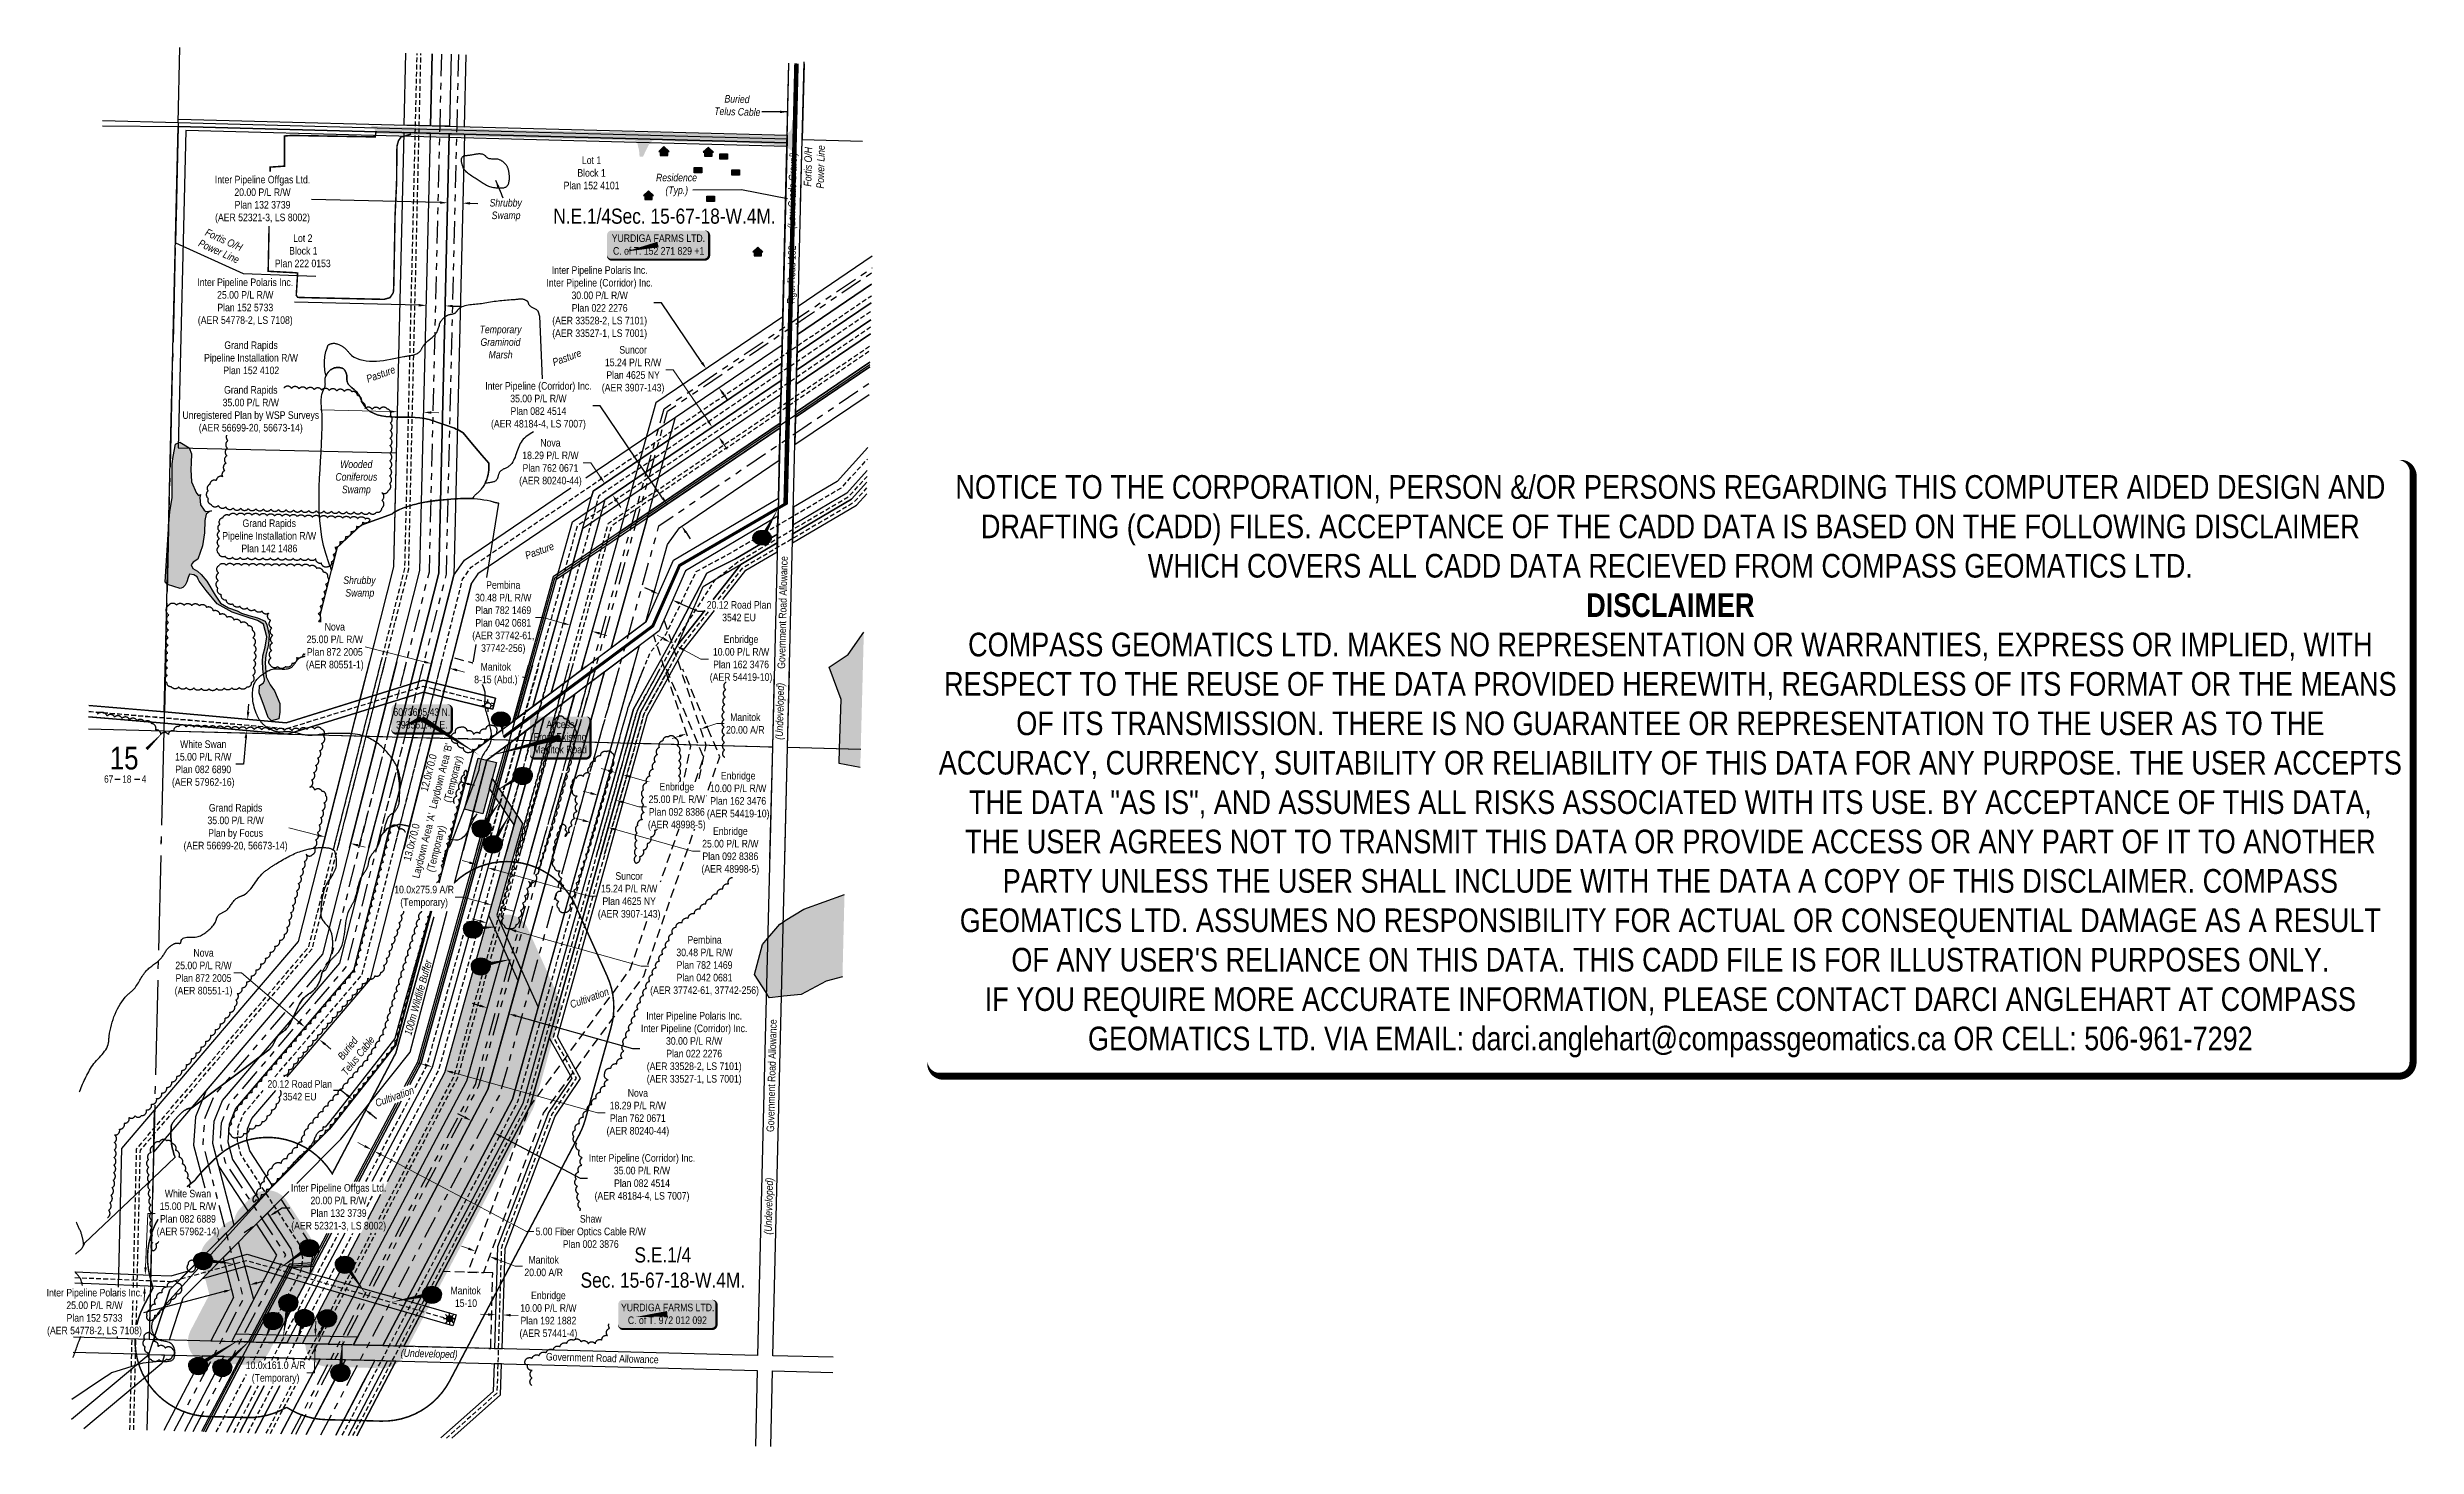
# Model space of a CAD drawing. Extents: x 392983 to 396116, y 6072693 to 6074543.
import ezdxf
from ezdxf.enums import TextEntityAlignment as Align

# ---------------------------------------------------------------- set-up
doc = ezdxf.new("R2010")
doc.units = 0
doc.header["$LTSCALE"] = 5
doc.header["$PDSIZE"] = 0.5
for name, pattern in [('0', [1, 1, 0]), ('foc-ACCESSROAD', [3.75, 2.5, -1.25]), ('foc-DRILLPATH', [14.75, 6, -1.75, 1.75, -1.75, 1.75, -1.75]), ('foc-QUARTERLINE', [33, 25, -3, 2, -3]), ('foc-TIELINE', [1.875, 1.25, -0.625]), ('UG_PIPE', [1.875, 1.25, -0.625])]:
    doc.linetypes.add(name, pattern=pattern)
doc.layers.get('Defpoints').update_dxf_attribs({"color": 9})
for name, color, linetype in [('10', 1, 'Continuous'), ('9', 3, 'Continuous'), ('AS-CABLE', 224, 'foc-CABLE'), ('AS-PIPE-UG', 44, 'UG_PIPE'), ('AS-POWER', 104, 'foc-POWER'), ('AS-POWER-T', 104, 'Continuous'), ('AS-RESIDENCE', 14, 'Continuous'), ('AS-ROADS', 254, 'Continuous'), ('AS-TELUS', 224, 'foc-TEL'), ('C-RW', 13, 'Continuous'), ('C-SYMBOL', 7, 'Continuous'), ('CG-NOTES', 7, 'Continuous'), ('F-AR', 190, 'foc-ACCESSROAD'), ('F-RW', 190, 'Continuous'), ('F-WS', 190, 'foc-ACCESSROAD'), ('F-WS-S', 190, 'Continuous'), ('L-ROAD-T', 7, 'Continuous'), ('L-SEC', 7, 'Continuous'), ('L-SECLBL', 7, 'Continuous'), ('L-SECQ', 8, 'foc-QUARTERLINE'), ('L-TITLEDB', 4, 'Continuous'), ('L-TITLEDB-T', 4, 'Continuous'), ('P-BUFFER-H 30m', 51, 'Continuous'), ('P-BUFFER-YELLOW', 50, 'foc-TIELINE'), ('P-BUFFER-YELLOW-T', 50, 'Continuous'), ('P-CROSSINGS', 250, 'Continuous'), ('P-PDRILLPATH', 12, 'foc-DRILLPATH'), ('P-PROPOSED', 10, 'Continuous'), ('P-PROPOSED-T', 10, 'Continuous'), ('P-TEMP-H', 41, 'Continuous'), ('P-TEMP_WORKSPACE', 46, 'Continuous'), ('P-WORKAREA-COUNTY', 104, 'Continuous'), ('P-WORKAREA-COUNTY-H', 71, 'Continuous'), ('T-BUSH', 110, '0'), ('T-WATER', 160, 'Continuous'), ('T-WATER-H', 133, 'Continuous'), ('WETLAND', 143, 'Continuous'), ('WETLAND-T', 146, 'Continuous')]:
    doc.layers.add(name, color=color, linetype=linetype)
doc.layers.add('DISCLAIMER', color=7, linetype='Continuous', plot=False)
for name, color, linetype, lineweight in [('F-AR-T', 190, 'Continuous', 9), ('F-RW-T', 190, 'Continuous', 9), ('P-TEMP-T', 46, 'Continuous', 18), ('T-TEXT', 48, 'Continuous', 18)]:
    doc.layers.add(name, color=color, linetype=linetype, lineweight=lineweight)
for name, color, linetype, true_color in [('P-REPAIR-BLUE-H', 7, 'Continuous', 0xa0d6fd), ('P-REPAIR-BROWN-H', 7, 'Continuous', 0xe7d5cf), ('P-REPAIR-GREEN-H', 7, 'Continuous', 0xd9ffb3), ('P-REPAIR-PURPLE-H', 7, 'Continuous', 0xeeddfd)]:
    doc.layers.add(name, color=color, linetype=linetype, true_color=true_color)
doc.styles.add('175L', font='ARIALN.TTF', dxfattribs={"height": 20})
doc.styles.add('80', font='ARIALN.TTF', dxfattribs={"height": 10})
doc.styles.add('80CG', font='ARIALN.TTF', dxfattribs={"height": 10})
doc.styles.add('80L', font='ARIALN.TTF', dxfattribs={"height": 10})
doc.styles.add('80LS', font='ARIALNI.TTF', dxfattribs={"height": 10})
doc.styles.add('BOLD', font='ARIALNB.TTF')
doc.styles.add('Crossing', font='ARIALN.TTF', dxfattribs={"height": 10})
doc.styles.add('foc-LtypeFont', font='ARIALN.TTF', dxfattribs={"height": 7.35})
doc.styles.add('SIMPLEX', font='ARIALN.TTF')
doc.linetypes.add('foc-CABLE', pattern='A,2,-1,["C",foc-LtypeFont,S=0.2,R=0,X=-0.625,Y=-0.75],-1.24,8', length=12.24)
doc.linetypes.add('foc-POWER', pattern='A,6,-1,["P",foc-LtypeFont,S=0.2,R=0,X=-0.625,Y=-0.75],-1.24,4', length=12.24)
doc.linetypes.add('foc-POWER-NOLINE', pattern='A,0,-4,["P",foc-LtypeFont,S=0.2,R=0,X=-0.625,Y=-0.75],-8.24', length=12.24)
doc.linetypes.add('foc-TEL', pattern='A,2,-1,["T",foc-LtypeFont,S=0.2,R=0,X=-0.425,Y=-0.75],-1.24,8', length=12.24)
doc.linetypes.add('foc-TEL-NOLINE', pattern='A,0,-2,["T",foc-LtypeFont,S=0.2,R=0,X=-0.425,Y=-0.75],-10.24', length=12.24)
doc.dimstyles.new('Compass 5 000', dxfattribs={"dimscale": 5, "dimtxt": 9, "dimasz": 2, "dimexe": 0.2, "dimexo": 0.0625, "dimgap": 0.5, "dimtad": 0, "dimtih": 1, "dimtoh": 1, "dimzin": 0, "dimdsep": 46, "dimtxsty": '80CG', "dimcen": 0.1, "dimse1": 1, "dimse2": 1, "dimclrd": 256, "dimclrt": 256, "dimaunit": 1, "dimadec": 4, "dimazin": 0, "dimtfac": 0.06, "dimtofl": 0, "dimtmove": 0, "dimatfit": 1, "dimfxl": 0.2, "dimtolj": 1, "dimtzin": 0, "dimlwd": -1, "dimarcsym": 0})

msp = doc.modelspace()

# ---------------------------------------------------------------- texts
at = {"layer": 'AS-POWER-T', "char_height": 10, "width": 57.1191, "attachment_point": 1, "style": '80L'}
for insert, rotation in [((393982.765, 6074356.87), 88.614672), ((393191.956, 6074305.27), 335.659944)]:
    msp.add_mtext('\\pi2.5534;{\\fArial Narrow|b0|i1|c0|p34;Fortis O/H\\P\\pi0.32626;Power Line}', dxfattribs=dict(at, insert=insert, rotation=rotation))
at = {"layer": 'AS-RESIDENCE', "insert": (393787.204, 6074376.164), "char_height": 10, "attachment_point": 1, "style": '80L'}
msp.add_mtext_dynamic_manual_height_columns('\\pi0.32626;{\\fArial Narrow|b0|i1|c0|p34;Residence\\P\\pi12.83;(Typ.)}', width=53.94038, gutter_width=50, heights=[0], dxfattribs=at)
at = {"layer": 'AS-TELUS', "char_height": 10, "attachment_point": 1, "style": '80L'}
for s, insert, width, rotation in [('\\pi32.368;{\\fArial Narrow|b0|i1|c0|p34;Buried\\P\\pi19.248;Telus Cable}', (393845.889, 6074481.272), 97.90866, 358.501697), ('\\pi13.884;{\\fArial Narrow|b0|i1|c0|p34;Buried\\P\\pi0.76282;Telus Cable}', (393356.899, 6073198.881), 60.93902, 51.604363)]:
    msp.add_mtext(s, dxfattribs=dict(at, insert=insert, width=width, rotation=rotation))
at = {"layer": 'C-SYMBOL', "color": 3, "insert": (393798.677, 6074330.146), "char_height": 20, "width": 323.10489, "attachment_point": 2, "style": '175L'}
msp.add_mtext('N.E.1/4Sec. 15-67-18-W.4M.', dxfattribs=at)
at = {"layer": 'F-RW', "char_height": 10, "attachment_point": 1, "style": '80L'}
for s, insert, width in [('\\pi27.281;Grand Rapids\\P\\pi0.48997;Pipeline Installation R/W\\P\\pi25.879;Plan 152 4102', (393189.356, 6074154.536), 124.16548), ('\\pi27.281;Grand Rapids\\P\\pi0.48997;Pipeline Installation R/W\\P\\pi25.848;Plan 142 1486', (393213.365, 6073919.105), 124.16548), ('\\pi0.47633;Manitok\\P\\pi6.3358;15-10', (393515.204, 6072904.378), 40.17503)]:
    msp.add_mtext(s, dxfattribs=dict(at, insert=insert, width=width))
at = {"layer": 'L-ROAD-T', "style": '80L'}
for s, rotation, p in [('Rge. Road 182', 88.637325, (393966.614, 6074242.821)), ('Government Road Allowance', 88.614672, (393954.927, 6073796.095)), ('Government Road Allowance', 88.614262, (393940.413, 6073183.582)), ('Government Road Allowance', 358.490109, (393716.465, 6072810.069))]:
    msp.add_text(s, height=10, rotation=rotation, dxfattribs=at).set_placement(p, align=Align.MIDDLE_CENTER)
at = {"layer": 'L-TITLEDB-T', "char_height": 10, "attachment_point": 1, "style": '80L'}
for s, width, insert in [('\\pi24.665;Lot 1\\P\\pi18.635;Block 1\\P\\pi0.48997;Plan 152 4101', 71.87353, (393664.866, 6074399.025)), ('\\pi24.695;Lot 2\\P\\pi19.422;Block 1\\P\\pi0.48997;Plan 222 0153', 73.44925, (393282.914, 6074296))]:
    msp.add_mtext_dynamic_manual_height_columns(s, width=width, gutter_width=50, heights=[0], dxfattribs=dict(at, insert=insert))
at = {"layer": 'P-BUFFER-YELLOW-T', "insert": (393453.965, 6073237.962), "char_height": 9.99344, "attachment_point": 1, "rotation": 74.365684, "style": '80L'}
msp.add_mtext_dynamic_manual_height_columns('\\pi0.93264;{\\fArial Narrow|b0|i1|c0|p34;100m Wildlife Buffer}', width=103.60614, gutter_width=100, heights=[0], dxfattribs=at)
at = {"layer": 'P-WORKAREA-COUNTY', "insert": (393470.836, 6073541.886), "char_height": 9.99344, "attachment_point": 1, "rotation": 75.718984, "style": '80L'}
msp.add_mtext_dynamic_manual_height_columns("\\pi19.713;12.0x70.0\\P\\pi0.45898;Laydown Area 'B'\\P\\pi13.172;(Temporary)", width=87.92769, gutter_width=50, heights=[0], dxfattribs=at)
at = {"layer": 'T-TEXT', "style": '80LS'}
for s, rotation, p in [('(Low Grade Gravel)', 88.637325, (393967.716, 6074353.8)), ('(Undeveloped)', 88.614672, (393951.08, 6073665.416)), ('(Undeveloped)', 358.490109, (393487.53, 6072815.992))]:
    msp.add_text(s, height=10, rotation=rotation, dxfattribs=at).set_placement(p, align=Align.MIDDLE_CENTER)
at = {"layer": 'T-TEXT', "attachment_point": 1, "rotation": 20, "style": '175L'}
for s, width, insert, char_height in [('{\\fArial Narrow|b0|i1|c0|p34;Pasture}', 39.29509, (393649.301, 6074131.16), 9.99649), ('{\\fArial Narrow|b0|i1|c0|p34;Pasture}', 39.29509, (393403.179, 6074109.251), 9.99649), ('{\\fArial Narrow|b0|i1|c0|p34;Pasture}', 39.29509, (393613.118, 6073875.637), 9.99649), ('{\\fArial Narrow|b0|i1|c0|p34;Cultivation}', 53.306, (393672.491, 6073281.968), 10), ('{\\fArial Narrow|b0|i1|c0|p34;Cultivation}', 53.306, (393414.881, 6073151.482), 10)]:
    msp.add_mtext_dynamic_manual_height_columns(s, width=width, gutter_width=100, heights=[0], dxfattribs=dict(at, insert=insert, char_height=char_height))

# ---------------------------------------------------------------- blocks, each defined once
blk = doc.blocks.new('L-SECLBL')
at = {"layer": '9', "color": 7}
for p, q in [((-5.1, -27.8), (-12.3, -27.8)), ((20.7, -27.8), (13.5, -27.8))]:
    blk.add_line(p, q, dxfattribs=at)
at = {"layer": '10', "color": 2, "style": 'SIMPLEX'}
blk.add_attdef('SEC', text='', height=30, dxfattribs=at).set_placement((0, 0), align=Align.MIDDLE)
at = {"layer": '10', "color": 5, "style": '80L'}
blk.add_attdef('TWP', text='', height=9.5, dxfattribs=at).set_placement((-14.4, -27.4), align=Align.MIDDLE_RIGHT)
blk.add_attdef('RGE', text='', height=9.5, dxfattribs=at).set_placement((3.6, -27.4), align=Align.MIDDLE_CENTER)
blk.add_attdef('MER', text='', height=9.5, dxfattribs=at).set_placement((23.2, -27.4), align=Align.MIDDLE_LEFT)
blk = doc.blocks.new('*U367')
h = blk.add_hatch(color=59)
edge = h.paths.add_edge_path()
edge.add_line((-59, -20), (59, -20))
edge.add_arc((59, -14), 6, 270, 360)
edge.add_line((65, -14), (65, 12.5))
edge.add_arc((59, 12.5), 6, 0, 90)
edge.add_line((59, 18.5), (-59, 18.5))
edge.add_arc((-59, 12.5), 6, 90, 180)
edge.add_line((-65, 12.5), (-65, -14))
edge.add_arc((-59, -14), 6, 180, 270)
at = {"color": 1, "flags": 128}
blk.add_lwpolyline([(-59, -20, 3, 3, 0), (59, -20, 3, 3, 0.414214), (65, -14, 3, 3, 0), (65, 12.5, 3, 0, 0.414214), (59, 18.5, 0, 0, 0), (-59, 18.5, 0, 0, 0.414214), (-65, 12.5, 0, 0, 0), (-65, -14, 0, 3, 0.414214)], format="xyseb", close=True, dxfattribs=at)
blk.add_lwpolyline([(-41.9, -4.1, 0, 7.5, 0), (0, 0, 0, 0, 0)], format="xyseb", dxfattribs=at)
at = {"color": 1, "style": '80'}
blk.add_attdef('ENTER_TEXT_001', (-36, -5), '', height=10, dxfattribs=at)
blk = doc.blocks.new('*D369')
at = {"layer": 'Defpoints', "color": 0, "transparency": 16777216}
for p in [(393724.4, 6073511.7), (393694.2, 6073496.5), (393718.2, 6073489.8)]:
    blk.add_point(p, dxfattribs=at)
at = {"layer": 'F-RW-T', "transparency": 16777216}
for p, q in [((393690.7, 6073521.2), (393681.1, 6073523.9)), ((393734, 6073509), (393835.8, 6073480.5)), ((393835.8, 6073480.5), (393845.8, 6073480.5))]:
    blk.add_line(p, q, dxfattribs=at)
for points in [[(393691.2, 6073522.8), (393690.3, 6073519.6), (393700.4, 6073518.5)], [(393734.4, 6073510.6), (393733.5, 6073507.4), (393724.4, 6073511.7)]]:
    blk.add_solid(points, dxfattribs=at)
at = {"layer": 'F-RW-T', "transparency": 16777216, "insert": (393885.8, 6073480.5), "char_height": 10, "attachment_point": 5, "style": '80CG'}
blk.add_mtext('\\A1;Enbridge\\P25.00 P/L R/W\\PPlan 092 8386\\P(AER 48998-5)', dxfattribs=at)
blk = doc.blocks.new('*D370')
at = {"layer": 'Defpoints', "color": 0, "transparency": 16777216}
for p in [(393566, 6073280.4), (393592.9, 6073265.3), (393594.9, 6073272.3)]:
    blk.add_point(p, dxfattribs=at)
at = {"layer": 'P-PROPOSED-T', "color": 240, "transparency": 16777216}
for p, q in [((393554.4, 6073276.1), (393544.8, 6073278.8)), ((393602.5, 6073262.6), (393756.2, 6073219.6)), ((393756.2, 6073219.6), (393766.2, 6073219.6))]:
    blk.add_line(p, q, dxfattribs=at)
for points in [[(393554.8, 6073277.7), (393553.9, 6073274.5), (393564, 6073273.4)], [(393603, 6073264.2), (393602.1, 6073261), (393592.9, 6073265.3)]]:
    blk.add_solid(points, dxfattribs=at)
at = {"layer": 'P-PROPOSED-T', "transparency": 16777216, "insert": (393838, 6073219.6), "char_height": 10, "attachment_point": 5, "style": '80CG'}
blk.add_mtext('\\A1;Inter Pipeline Polaris Inc.\\PInter Pipeline (Corridor) Inc.\\P30.00 P/L R/W\\PPlan 022 2276\\P(AER 33528-2, LS 7101)\\P(AER 33527-1, LS 7001)', dxfattribs=at)
blk = doc.blocks.new('*D371')
at = {"layer": 'Defpoints', "color": 0, "transparency": 16777216}
for p in [(393245.9, 6073639.9), (393279.2, 6073636.8), (393280.5, 6073651.7)]:
    blk.add_point(p, dxfattribs=at)
at = {"layer": 'F-RW', "transparency": 16777216}
for p, q in [((393248.2, 6073664.7), (393249.1, 6073674.7)), ((393245, 6073629.9), (393241.9, 6073595.4)), ((393241.9, 6073595.4), (393231.9, 6073595.4))]:
    blk.add_line(p, q, dxfattribs=at)
for points in [[(393243.3, 6073630.1), (393246.7, 6073629.8), (393245.9, 6073639.9)], [(393246.5, 6073664.9), (393249.8, 6073664.6), (393247.3, 6073654.8)]]:
    blk.add_solid(points, dxfattribs=at)
at = {"layer": 'F-RW', "transparency": 16777216, "insert": (393188.7, 6073595.4), "char_height": 10, "attachment_point": 5, "style": '80CG'}
blk.add_mtext('\\A1;White Swan\\P15.00 P/L R/W\\PPlan 082 6890\\P(AER 57962-16)', dxfattribs=at)
blk = doc.blocks.new('GAS')
h = blk.add_hatch(color=255)
h.dxf.hatch_style = 1
edge = h.paths.add_edge_path()
edge.add_arc((0, 0), 0.9, 0, 360)
for p, q in [((-0.81, 0), (-1.62, 0)), ((-0.57, 0.57), (-1.14, 1.14)), ((0, 0.81), (0, 1.62)), ((0.57, 0.57), (1.14, 1.14)), ((1.62, 0), (0.81, 0)), ((-0.57, -0.57), (-1.14, -1.14)), ((0, -0.81), (0, -1.62)), ((1.14, -1.14), (0.57, -0.57))]:
    blk.add_line(p, q)
blk.add_circle((0, 0), 0.8)
blk = doc.blocks.new('GABD')
for p, q in [((-0.81, 0), (-1.62, 0)), ((0, 0.81), (0, 1.62)), ((1.62, 0), (0.81, 0)), ((0, -0.81), (0, -1.62))]:
    blk.add_line(p, q)
blk.add_circle((0, 0), 0.8)
blk = doc.blocks.new('*D374')
at = {"layer": 'Defpoints', "color": 0, "transparency": 16777216}
for p in [(393421.9, 6073106.4), (393426.3, 6073104), (393415.4, 6073083.4)]:
    blk.add_point(p, dxfattribs=at)
at = {"layer": 'F-RW-T', "transparency": 16777216}
for p, q in [((393402.1, 6073090.4), (393393.3, 6073095.1)), ((393424.3, 6073078.8), (393616.1, 6072977.5)), ((393616.1, 6072977.5), (393626.1, 6072977.5))]:
    blk.add_line(p, q, dxfattribs=at)
for points in [[(393402.9, 6073091.9), (393401.4, 6073089), (393411, 6073085.8)], [(393425, 6073080.2), (393423.5, 6073077.3), (393415.4, 6073083.4)]]:
    blk.add_solid(points, dxfattribs=at)
at = {"layer": 'F-RW-T', "transparency": 16777216, "insert": (393701.2, 6072977.5), "char_height": 10, "attachment_point": 5, "style": '80CG'}
blk.add_mtext('\\A1;Shaw\\P5.00 Fiber Optics Cable R/W\\PPlan 002 3876', dxfattribs=at)
blk = doc.blocks.new('*D375')
at = {"layer": 'Defpoints', "color": 0, "transparency": 16777216}
for p in [(393495.4, 6073209.4), (393513.1, 6073204.4), (393509.1, 6073190.4)]:
    blk.add_point(p, dxfattribs=at)
at = {"layer": 'F-RW-T', "transparency": 16777216}
for p, q in [((393481.9, 6073198), (393472.2, 6073200.7)), ((393518.8, 6073187.7), (393710.3, 6073134.2)), ((393710.3, 6073134.2), (393720.3, 6073134.2))]:
    blk.add_line(p, q, dxfattribs=at)
for points in [[(393482.3, 6073199.6), (393481.4, 6073196.4), (393491.5, 6073195.3)], [(393519.2, 6073189.3), (393518.3, 6073186.1), (393509.1, 6073190.4)]]:
    blk.add_solid(points, dxfattribs=at)
at = {"layer": 'F-RW-T', "transparency": 16777216, "insert": (393763.5, 6073134.2), "char_height": 10, "attachment_point": 5, "style": '80CG'}
blk.add_mtext('\\A1;Nova\\P18.29 P/L R/W\\PPlan 762 0671\\P(AER 80240-44)', dxfattribs=at)
blk = doc.blocks.new('*D376')
at = {"layer": 'Defpoints', "color": 0, "transparency": 16777216}
for p in [(393593.1, 6073377.3), (393529.7, 6073263.7), (393559, 6073255.5)]:
    blk.add_point(p, dxfattribs=at)
at = {"layer": 'F-RW-T', "transparency": 16777216}
for p, q in [((393554.1, 6073388.2), (393544.5, 6073390.9)), ((393602.7, 6073374.6), (393767.9, 6073328.4)), ((393767.9, 6073328.4), (393777.9, 6073328.4))]:
    blk.add_line(p, q, dxfattribs=at)
for points in [[(393554.6, 6073389.8), (393553.7, 6073386.6), (393563.8, 6073385.5)], [(393603.2, 6073376.3), (393602.3, 6073373), (393593.1, 6073377.3)]]:
    blk.add_solid(points, dxfattribs=at)
at = {"layer": 'F-RW-T', "transparency": 16777216, "insert": (393851.7, 6073328.4), "char_height": 10, "attachment_point": 5, "style": '80CG'}
blk.add_mtext('\\A1;Pembina\\P30.48 P/L R/W\\PPlan 782 1469\\PPlan 042 0681\\P(AER 37742-61, 37742-256)', dxfattribs=at)
blk = doc.blocks.new('*D377')
at = {"layer": 'Defpoints', "color": 0, "transparency": 16777216}
for p in [(393112, 6072920.2), (393121.1, 6072919.8), (393120.5, 6072904.9)]:
    blk.add_point(p, dxfattribs=at)
at = {"layer": 'F-RW-T', "transparency": 16777216}
for p, q in [((393112.4, 6072930.2), (393115.3, 6073001.1)), ((393115.3, 6073001.1), (393125.3, 6073001.1)), ((393110.9, 6072895.3), (393110.5, 6072885.3))]:
    blk.add_line(p, q, dxfattribs=at)
for points in [[(393110.7, 6072930.2), (393114.1, 6072930.1), (393112, 6072920.2)], [(393109.3, 6072895.4), (393112.6, 6072895.3), (393111.4, 6072905.3)]]:
    blk.add_solid(points, dxfattribs=at)
at = {"layer": 'F-RW-T', "transparency": 16777216, "insert": (393168.5, 6073001.1), "char_height": 10, "attachment_point": 5, "style": '80CG'}
blk.add_mtext('\\A1;White Swan\\P15.00 P/L R/W\\PPlan 082 6889\\P(AER 57962-14)', dxfattribs=at)
blk = doc.blocks.new('*D378')
at = {"layer": 'Defpoints', "color": 0, "transparency": 16777216}
for p in [(393577.7, 6072947.5), (393587.7, 6072947.2), (393585.2, 6072867.1)]:
    blk.add_point(p, dxfattribs=at)
at = {"layer": 'F-RW-T', "transparency": 16777216}
for p, q in [((393565.3, 6072867.7), (393555.3, 6072868)), ((393595.2, 6072866.8), (393605.2, 6072866.5))]:
    blk.add_line(p, q, dxfattribs=at)
for points in [[(393565.3, 6072869.4), (393565.2, 6072866), (393575.3, 6072867.4)], [(393595.3, 6072868.5), (393595.2, 6072865.1), (393585.2, 6072867.1)]]:
    blk.add_solid(points, dxfattribs=at)
at = {"layer": 'F-RW-T', "transparency": 16777216, "insert": (393645.2, 6072866.5), "char_height": 10, "attachment_point": 5, "style": '80CG'}
blk.add_mtext('\\A1;Enbridge\\P10.00 P/L R/W\\PPlan 192 1882\\P(AER 57441-4)', dxfattribs=at)
blk = doc.blocks.new('*D379')
at = {"layer": 'Defpoints', "color": 0, "transparency": 16777216}
for p in [(393735.5, 6073588.4), (393743.9, 6073581.5), (393745.1, 6073585.7)]:
    blk.add_point(p, dxfattribs=at)
at = {"layer": 'F-RW-T', "transparency": 16777216}
for p, q in [((393724.7, 6073586.9), (393715, 6073589.6)), ((393753.6, 6073578.8), (393843, 6073553.7)), ((393843, 6073553.7), (393853, 6073553.7))]:
    blk.add_line(p, q, dxfattribs=at)
for points in [[(393725.1, 6073588.5), (393724.2, 6073585.3), (393734.3, 6073584.2)], [(393754, 6073580.4), (393753.1, 6073577.2), (393743.9, 6073581.5)]]:
    blk.add_solid(points, dxfattribs=at)
at = {"layer": 'F-RW-T', "transparency": 16777216, "insert": (393896.2, 6073553.7), "char_height": 10, "attachment_point": 5, "style": '80CG'}
blk.add_mtext('\\A1;Enbridge\\P10.00 P/L R/W\\PPlan 162 3476\\P(AER 54419-10)', dxfattribs=at)
blk = doc.blocks.new('*D380')
at = {"layer": 'Defpoints', "color": 0, "transparency": 16777216}
for p in [(393386.5, 6073151.7), (393368.7, 6073129.1), (393384.5, 6073116.6)]:
    blk.add_point(p, dxfattribs=at)
at = {"layer": 'L-TITLEDB-T', "transparency": 16777216}
for p, q in [((393370.9, 6073164.1), (393360.9, 6073164.1)), ((393378.7, 6073157.9), (393370.9, 6073164.1)), ((393410.2, 6073133), (393418, 6073126.7))]:
    blk.add_line(p, q, dxfattribs=at)
for points in [[(393379.7, 6073159.2), (393377.7, 6073156.6), (393386.5, 6073151.7)], [(393411.2, 6073134.3), (393409.2, 6073131.6), (393402.3, 6073139.2)]]:
    blk.add_solid(points, dxfattribs=at)
at = {"layer": 'L-TITLEDB-T', "transparency": 16777216, "insert": (393316.3, 6073164.1), "char_height": 10, "attachment_point": 5, "style": '80CG'}
blk.add_mtext('\\A1;20.12 Road Plan\\P3542 EU', dxfattribs=at)
blk = doc.blocks.new('*D381')
at = {"layer": 'Defpoints', "color": 0, "transparency": 16777216}
for p in [(393572.3, 6073416.6), (393570.2, 6073409.2), (393581.9, 6073413.9)]:
    blk.add_point(p, dxfattribs=at)
at = {"layer": 'P-TEMP-T', "transparency": 16777216}
for p, q in [((393532.1, 6073419.8), (393522.1, 6073419.8)), ((393560.6, 6073411.9), (393532.1, 6073419.8)), ((393589.5, 6073403.8), (393599.1, 6073401.1))]:
    blk.add_line(p, q, dxfattribs=at)
for points in [[(393561, 6073413.5), (393560.2, 6073410.3), (393570.2, 6073409.2)], [(393589.9, 6073405.4), (393589, 6073402.2), (393579.9, 6073406.5)]]:
    blk.add_solid(points, dxfattribs=at)
at = {"layer": 'P-TEMP-T', "transparency": 16777216, "insert": (393480.8, 6073419.8), "char_height": 10, "attachment_point": 5, "style": '80CG'}
blk.add_mtext('\\A1;10.0x275.9 A/R\\P(Temporary)', dxfattribs=at)
blk = doc.blocks.new('*D382')
at = {"layer": 'Defpoints', "color": 0, "transparency": 16777216}
for p in [(393282.4, 6072830.5), (393282.7, 6072840.5), (393336.7, 6072829.1)]:
    blk.add_point(p, dxfattribs=at)
at = {"layer": 'P-TEMP-T', "transparency": 16777216}
for p, q in [((393337.2, 6072849.1), (393337.5, 6072859.1)), ((393335.7, 6072790.8), (393325.7, 6072790.8)), ((393336.4, 6072819.1), (393335.7, 6072790.8))]:
    blk.add_line(p, q, dxfattribs=at)
for points in [[(393334.7, 6072819.1), (393338.1, 6072819), (393336.7, 6072829.1)], [(393335.5, 6072849.1), (393338.9, 6072849), (393336.9, 6072839.1)]]:
    blk.add_solid(points, dxfattribs=at)
at = {"layer": 'P-TEMP-T', "transparency": 16777216, "insert": (393284.4, 6072790.8), "char_height": 10, "attachment_point": 5, "style": '80CG'}
blk.add_mtext('\\A1;10.0x161.0 A/R\\P(Temporary)', dxfattribs=at)
blk = doc.blocks.new('*D383')
at = {"layer": 'Defpoints', "color": 0, "transparency": 16777216}
for p in [(393562.3, 6072987.3), (393581, 6072980.2), (393567.5, 6072944.3)]:
    blk.add_point(p, dxfattribs=at)
at = {"layer": 'F-RW-T', "transparency": 16777216}
for p, q in [((393539.4, 6072954.8), (393530.1, 6072958.3)), ((393576.9, 6072940.8), (393601.1, 6072931.7)), ((393601.1, 6072931.7), (393611.1, 6072931.7))]:
    blk.add_line(p, q, dxfattribs=at)
for points in [[(393540, 6072956.4), (393538.9, 6072953.3), (393548.8, 6072951.3)], [(393577.5, 6072942.3), (393576.3, 6072939.2), (393567.5, 6072944.3)]]:
    blk.add_solid(points, dxfattribs=at)
at = {"layer": 'F-RW-T', "transparency": 16777216, "insert": (393638.9, 6072931.7), "char_height": 10, "attachment_point": 5, "style": '80CG'}
blk.add_mtext('\\A1;Manitok\\P20.00 A/R', dxfattribs=at)
blk = doc.blocks.new('*U533')
h = blk.add_hatch(color=255)
edge = h.paths.add_edge_path()
edge.add_line((-34, -28.5), (34, -28.5))
edge.add_arc((34, -22.5), 6, 270, 360)
edge.add_line((40, -22.5), (40, 21))
edge.add_arc((34, 21), 6, 0, 90)
edge.add_line((34, 27), (-34, 27))
edge.add_arc((-34, 21), 6, 90, 180)
edge.add_line((-40, 21), (-40, -22.5))
edge.add_arc((-34, -22.5), 6, 180, 270)
at = {"color": 1, "flags": 128}
for points in [[(-96.3, -25.7, 0, 7.5, 0), (0, 0, 0, 0, 0)], [(-17.5, -11.4, 0, 7.5, 0), (0, 0, 0, 0, 0)]]:
    blk.add_lwpolyline(points, format="xyseb", dxfattribs=at)
blk.add_lwpolyline([(-34, -28.5, 3, 3, 0), (34, -28.5, 3, 3, 0.414214), (40, -22.5, 3, 3, 0), (40, 21, 3, 0, 0.414214), (34, 27, 0, 0, 0), (-34, 27, 0, 0, 0.414214), (-40, 21, 0, 0, 0), (-40, -22.5, 0, 3, 0.414214)], format="xyseb", close=True, dxfattribs=at)
at = {"color": 1, "style": '80'}
blk.add_attdef('ENTER_TEXT_001', (-26.8, -4.9), '', height=10, dxfattribs=at)
blk = doc.blocks.new('xing2')
h = blk.add_hatch(color=50)
h.dxf.hatch_style = 1
edge = h.paths.add_edge_path()
edge.add_ellipse((0, 0), major_axis=(-12.5, 0), ratio=0.816297, start_angle=0, end_angle=360)
h = blk.add_hatch(color=250)
h.dxf.hatch_style = 1
edge = h.paths.add_edge_path()
edge.add_ellipse((0, -2), major_axis=(-12.5, 0), ratio=0.816297, start_angle=0, end_angle=180)
edge.add_line((12.5, -2), (12.5, 0))
edge.add_ellipse((0, 0), major_axis=(-12.5, 0), ratio=0.816297, start_angle=0, end_angle=180, ccw=False)
edge.add_line((-12.5, 0), (-12.5, -2))
at = {"color": 250}
blk.add_ellipse((0, 0), major_axis=(-12.5, 0), ratio=0.816297, dxfattribs=at)
blk.add_ellipse((0, -2), major_axis=(-12.5, 0), ratio=0.816297, start_param=0, end_param=3.141593, dxfattribs=at)
at = {"color": 250, "style": 'Crossing'}
blk.add_attdef('CROSSING', text='', height=9, dxfattribs=at).set_placement((0.1, 0), align=Align.MIDDLE_CENTER)
at = {"color": 250, "style": 'Crossing', "flags": 1}
for tag, p in [('DESCRIPTION', (0.1, -25.8)), ('OWNER', (0.1, -12.5)), ('LOCATION', (0.1, -39.3)), ('DWG_REF', (0.1, -52.8))]:
    blk.add_attdef(tag, text='', height=9, dxfattribs=at).set_placement(p, align=Align.MIDDLE_CENTER)
blk = doc.blocks.new('*D385')
at = {"layer": 'Defpoints', "color": 0, "transparency": 16777216}
for p in [(393276.5, 6072997.8), (393284.7, 6072985.2), (393267.9, 6072974.3)]:
    blk.add_point(p, dxfattribs=at)
at = {"layer": 'P-PROPOSED-T', "color": 240, "transparency": 16777216}
for p, q in [((393284.8, 6073003.3), (393293.2, 6073008.7)), ((393293.2, 6073008.7), (393303.2, 6073008.7)), ((393251.3, 6072981.4), (393243, 6072975.9))]:
    blk.add_line(p, q, dxfattribs=at)
for points in [[(393250.4, 6072982.8), (393252.2, 6072980), (393259.7, 6072986.9)], [(393283.9, 6073004.7), (393285.8, 6073001.9), (393276.5, 6072997.8)]]:
    blk.add_solid(points, dxfattribs=at)
at = {"layer": 'P-PROPOSED-T', "transparency": 16777216, "insert": (393367.8, 6073008.7), "char_height": 10, "attachment_point": 5, "style": '80CG'}
blk.add_mtext('\\A1;Inter Pipeline Offgas Ltd.\\P20.00 P/L R/W\\PPlan 132 3739\\P(AER 52321-3, LS 8002)', dxfattribs=at)
blk = doc.blocks.new('*D386')
at = {"layer": 'Defpoints', "color": 0, "transparency": 16777216}
for p in [(393225.1, 6072904.3), (393226.1, 6072900.7), (393249.3, 6072910.7)]:
    blk.add_point(p, dxfattribs=at)
at = {"layer": 'P-PROPOSED-T', "color": 240, "transparency": 16777216}
for p, q in [((393216.4, 6072898.1), (393109.7, 6072870.1)), ((393259.9, 6072909.5), (393269.6, 6072912.1))]:
    blk.add_line(p, q, dxfattribs=at)
for points in [[(393216, 6072899.7), (393216.8, 6072896.5), (393226.1, 6072900.7)], [(393259.5, 6072911.2), (393260.4, 6072907.9), (393250.3, 6072907)]]:
    blk.add_solid(points, dxfattribs=at)
at = {"layer": 'P-PROPOSED-T', "transparency": 16777216, "insert": (393044.9, 6072870.1), "char_height": 10, "attachment_point": 5, "style": '80CG'}
blk.add_mtext('\\A1;Inter Pipeline Polaris Inc.\\P25.00 P/L R/W\\PPlan 152 5733\\P(AER 54778-2, LS 7108)', dxfattribs=at)
blk = doc.blocks.new('*D387')
at = {"layer": 'Defpoints', "color": 0, "transparency": 16777216}
for p in [(393349.7, 6073499.2), (393351.7, 6073507.2), (393385.7, 6073498.6)]:
    blk.add_point(p, dxfattribs=at)
at = {"layer": 'F-RW-T', "transparency": 16777216}
for p, q in [((393340, 6073501.6), (393302.1, 6073511.3)), ((393393.3, 6073488.1), (393403, 6073485.6))]:
    blk.add_line(p, q, dxfattribs=at)
for points in [[(393340.4, 6073503.3), (393339.6, 6073500), (393349.7, 6073499.2)], [(393393.7, 6073489.7), (393392.9, 6073486.5), (393383.6, 6073490.6)]]:
    blk.add_solid(points, dxfattribs=at)
at = {"layer": 'F-RW-T', "transparency": 16777216, "insert": (393231.5, 6073511.3), "char_height": 10, "attachment_point": 5, "style": '80CG'}
blk.add_mtext('\\A1;Grand Rapids\\P35.00 P/L R/W\\PPlan by Focus\\P(AER 56699-20, 56673-14)', dxfattribs=at)
blk = doc.blocks.new('*D388')
at = {"layer": 'Defpoints', "color": 0, "transparency": 16777216}
for p in [(393574.1, 6073107.7), (393530.5, 6073100), (393561.5, 6073083.7)]:
    blk.add_point(p, dxfattribs=at)
at = {"layer": 'P-PROPOSED-T', "color": 240, "transparency": 16777216}
for p, q in [((393534.3, 6073128.6), (393525.5, 6073133.3)), ((393583, 6073103), (393687.1, 6073048.2)), ((393687.1, 6073048.2), (393697.1, 6073048.2))]:
    blk.add_line(p, q, dxfattribs=at)
for points in [[(393535.1, 6073130.1), (393533.5, 6073127.2), (393543.2, 6073124)], [(393583.8, 6073104.5), (393582.2, 6073101.5), (393574.1, 6073107.7)]]:
    blk.add_solid(points, dxfattribs=at)
at = {"layer": 'P-PROPOSED-T', "transparency": 16777216, "insert": (393769, 6073048.2), "char_height": 10, "attachment_point": 5, "style": '80CG'}
blk.add_mtext('\\A1;Inter Pipeline (Corridor) Inc.\\P35.00 P/L R/W\\PPlan 082 4514\\P(AER 48184-4, LS 7007)', dxfattribs=at)
blk = doc.blocks.new('*D389')
at = {"layer": 'Defpoints', "color": 0, "transparency": 16777216}
for p in [(393546.7, 6073449.4), (393565.1, 6073458.5), (393561.4, 6073445.3)]:
    blk.add_point(p, dxfattribs=at)
at = {"layer": 'F-RW-T', "transparency": 16777216}
for p, q in [((393540.7, 6073465.3), (393531.1, 6073468)), ((393574.7, 6073455.8), (393698.8, 6073421.1)), ((393698.8, 6073421.1), (393708.8, 6073421.1))]:
    blk.add_line(p, q, dxfattribs=at)
for points in [[(393541.2, 6073466.9), (393540.3, 6073463.7), (393550.4, 6073462.6)], [(393575.2, 6073457.4), (393574.3, 6073454.2), (393565.1, 6073458.5)]]:
    blk.add_solid(points, dxfattribs=at)
at = {"layer": 'F-RW-T', "transparency": 16777216, "insert": (393752, 6073421.1), "char_height": 10, "attachment_point": 5, "style": '80CG'}
blk.add_mtext('\\A1;Suncor\\P15.24 P/L R/W\\PPlan 4625 NY\\P(AER 3907-143)', dxfattribs=at)
blk = doc.blocks.new('*D390')
at = {"layer": 'Defpoints', "color": 0, "transparency": 16777216}
for p in [(393343.2, 6073271.1), (393323.2, 6073247.7), (393362.2, 6073254.9)]:
    blk.add_point(p, dxfattribs=at)
at = {"layer": 'F-RW-T', "transparency": 16777216}
for p, q in [((393239.1, 6073319.5), (393229.1, 6073319.5)), ((393315.6, 6073254.2), (393239.1, 6073319.5)), ((393349.8, 6073225), (393357.4, 6073218.5))]:
    blk.add_line(p, q, dxfattribs=at)
for points in [[(393316.7, 6073255.5), (393314.5, 6073252.9), (393323.2, 6073247.7)], [(393350.9, 6073226.3), (393348.8, 6073223.7), (393342.2, 6073231.5)]]:
    blk.add_solid(points, dxfattribs=at)
at = {"layer": 'F-RW-T', "transparency": 16777216, "insert": (393189.1, 6073319.5), "char_height": 10, "attachment_point": 5, "style": '80CG'}
blk.add_mtext('\\A1;Nova\\P25.00 P/L R/W\\PPlan 872 2005\\P(AER 80551-1)', dxfattribs=at)
blk = doc.blocks.new('*U534')
h = blk.add_hatch(color=255)
edge = h.paths.add_edge_path()
edge.add_line((-34, -20), (34, -20))
edge.add_arc((34, -14), 6, 270, 360)
edge.add_line((40, -14), (40, 12.5))
edge.add_arc((34, 12.5), 6, 0, 90)
edge.add_line((34, 18.5), (-34, 18.5))
edge.add_arc((-34, 12.5), 6, 90, 180)
edge.add_line((-40, 12.5), (-40, -14))
edge.add_arc((-34, -14), 6, 180, 270)
at = {"color": 1, "flags": 128}
blk.add_lwpolyline([(-34, -20, 3, 3, 0), (34, -20, 3, 3, 0.414214), (40, -14, 3, 3, 0), (40, 12.5, 3, 0, 0.414214), (34, 18.5, 0, 0, 0), (-34, 18.5, 0, 0, 0.414214), (-40, 12.5, 0, 0, 0), (-40, -14, 0, 3, 0.414214)], format="xyseb", close=True, dxfattribs=at)
for points in [[(-25.5, -11, 0, 7.5, 0), (0, 0, 0, 0, 0)], [(76.8, -48.7, 0, 7.5, 0), (0, 0, 0, 0, 0)]]:
    blk.add_lwpolyline(points, format="xyseb", dxfattribs=at)
at = {"color": 1, "style": '80'}
blk.add_attdef('ENTER_TEXT_001', (-26.8, -4.9), '', height=10, dxfattribs=at)
blk = doc.blocks.new('*U495')
h = blk.add_hatch(color=59)
edge = h.paths.add_edge_path()
edge.add_line((-61.5, -20), (61.5, -20))
edge.add_arc((61.5, -14), 6, 270, 360)
edge.add_line((67.5, -14), (67.5, 12.5))
edge.add_arc((61.5, 12.5), 6, 0, 90)
edge.add_line((61.5, 18.5), (-61.5, 18.5))
edge.add_arc((-61.5, 12.5), 6, 90, 180)
edge.add_line((-67.5, 12.5), (-67.5, -14))
edge.add_arc((-61.5, -14), 6, 180, 270)
at = {"color": 1, "flags": 128}
blk.add_lwpolyline([(-61.5, -20, 3, 3, 0), (61.5, -20, 3, 3, 0.414214), (67.5, -14, 3, 3, 0), (67.5, 12.5, 3, 0, 0.414214), (61.5, 18.5, 0, 0, 0), (-61.5, 18.5, 0, 0, 0.414214), (-67.5, 12.5, 0, 0, 0), (-67.5, -14, 0, 3, 0.414214)], format="xyseb", close=True, dxfattribs=at)
blk.add_lwpolyline([(-42.8, -9.4, 0, 7.5, 0), (0, 0, 0, 0, 0)], format="xyseb", dxfattribs=at)
at = {"color": 1, "style": '80'}
blk.add_attdef('ENTER_TEXT_001', (-36, -5), '', height=10, dxfattribs=at)
blk = doc.blocks.new('*D528')
at = {"layer": 'Defpoints', "color": 0, "transparency": 16777216}
for p in [(393907.9, 6074094.3), (393918.2, 6074079.1), (393719.7, 6073966.6)]:
    blk.add_point(p, dxfattribs=at)
at = {"layer": 'F-RW-T', "transparency": 16777216}
for p, q in [((393701.1, 6073994), (393691.1, 6073994)), ((393714.1, 6073974.9), (393701.1, 6073994)), ((393735.6, 6073943.2), (393741.2, 6073934.9))]:
    blk.add_line(p, q, dxfattribs=at)
for points in [[(393715.4, 6073975.8), (393712.7, 6073974), (393719.7, 6073966.6)], [(393737, 6073944.1), (393734.2, 6073942.2), (393730, 6073951.5)]]:
    blk.add_solid(points, dxfattribs=at)
at = {"layer": 'F-RW-T', "transparency": 16777216, "insert": (393647.9, 6073994), "char_height": 10, "attachment_point": 5, "style": '80CG'}
blk.add_mtext('\\A1;Nova\\P18.29 P/L R/W\\PPlan 762 0671\\P(AER 80240-44)', dxfattribs=at)
blk = doc.blocks.new('*D529')
at = {"layer": 'Defpoints', "color": 0, "transparency": 16777216}
for p in [(393724, 6073602.7), (393748, 6073595.9), (393734.5, 6073547.8)]:
    blk.add_point(p, dxfattribs=at)
at = {"layer": 'F-RW-T', "transparency": 16777216}
for p, q in [((393700.8, 6073557.2), (393691.2, 6073559.9)), ((393744.1, 6073545.1), (393765, 6073539.2)), ((393765, 6073539.2), (393775, 6073539.2))]:
    blk.add_line(p, q, dxfattribs=at)
for points in [[(393701.3, 6073558.8), (393700.4, 6073555.6), (393710.5, 6073554.5)], [(393744.5, 6073546.7), (393743.6, 6073543.5), (393734.5, 6073547.8)]]:
    blk.add_solid(points, dxfattribs=at)
at = {"layer": 'F-RW-T', "transparency": 16777216, "insert": (393815, 6073539.2), "char_height": 10, "attachment_point": 5, "style": '80CG', "bg_fill": 3, "box_fill_scale": 1.1, "bg_fill_color": 256, "bg_fill_true_color": 13158600, "bg_fill_transparency": 0}
blk.add_mtext('\\A1;Enbridge\\P25.00 P/L R/W\\PPlan 092 8386\\P(AER 48998-5)', dxfattribs=at)
blk = doc.blocks.new('res_occ')
for points in [[(0.1, 0.89), (-1.26, -0.37), (1.46, -0.37)], [(-0.9, -1.43), (1.1, -1.43), (1.1, -0.37), (-0.9, -0.37)]]:
    blk.add_hatch(color=14).paths.add_polyline_path(points)
at = {"color": 14}
for points in [[(0.1, 0.89), (-1.26, -0.37), (1.46, -0.37)], [(-0.9, -1.43), (1.1, -1.43), (1.1, -0.37), (-0.9, -0.37)]]:
    blk.add_lwpolyline(points, close=True, dxfattribs=at)
blk = doc.blocks.new('*D519')
at = {"layer": 'Defpoints', "color": 0, "transparency": 16777216}
for p in [(393804.1, 6073751.9), (393812.8, 6073747.1), (393815.3, 6073751.5)]:
    blk.add_point(p, dxfattribs=at)
at = {"layer": 'F-RW-T', "transparency": 16777216}
for p, q in [((393797.7, 6073761.2), (393789, 6073766)), ((393824, 6073746.7), (393846.8, 6073734.2)), ((393846.8, 6073734.2), (393856.8, 6073734.2))]:
    blk.add_line(p, q, dxfattribs=at)
for points in [[(393798.5, 6073762.7), (393796.9, 6073759.7), (393806.5, 6073756.4)], [(393824.8, 6073748.2), (393823.2, 6073745.3), (393815.3, 6073751.5)]]:
    blk.add_solid(points, dxfattribs=at)
at = {"layer": 'F-RW-T', "transparency": 16777216, "insert": (393900, 6073734.2), "char_height": 10, "attachment_point": 5, "style": '80CG', "bg_fill": 3, "box_fill_scale": 1.1, "bg_fill_color": 256, "bg_fill_true_color": 13158600, "bg_fill_transparency": 0}
blk.add_mtext('\\A1;Enbridge\\P10.00 P/L R/W\\PPlan 162 3476\\P(AER 54419-10)', dxfattribs=at)
blk = doc.blocks.new('*D521')
at = {"layer": 'Defpoints', "color": 0, "transparency": 16777216}
for p in [(393445.6, 6074073.6), (393445.3, 6074061.5), (393480.6, 6074072.8)]:
    blk.add_point(p, dxfattribs=at)
at = {"layer": 'F-RW-T', "transparency": 16777216}
for p, q in [((393435.4, 6074061.8), (393343.8, 6074063.9)), ((393490.3, 6074060.5), (393500.3, 6074060.2))]:
    blk.add_line(p, q, dxfattribs=at)
for points in [[(393435.4, 6074063.4), (393435.3, 6074060.1), (393445.3, 6074061.5)], [(393490.4, 6074062.1), (393490.3, 6074058.8), (393480.3, 6074060.7)]]:
    blk.add_solid(points, dxfattribs=at)
at = {"layer": 'F-RW-T', "transparency": 16777216, "insert": (393251.6, 6074063.9), "char_height": 10, "attachment_point": 5, "style": '80CG'}
blk.add_mtext('\\A1;Grand Rapids\\P35.00 P/L R/W\\PUnregistered Plan by WSP Surveys\\P(AER 56699-20, 56673-14)', dxfattribs=at)
blk = doc.blocks.new('res_other')
blk.add_hatch(color=14).paths.add_polyline_path([(-1.09, 0.73), (0.91, 0.73), (0.91, -0.69), (-1.09, -0.69)])
at = {"color": 14}
blk.add_lwpolyline([(-1.09, 0.73), (0.91, 0.73), (0.91, -0.69), (-1.09, -0.69)], close=True, dxfattribs=at)
blk = doc.blocks.new('*D523')
at = {"layer": 'Defpoints', "color": 0, "transparency": 16777216}
for p in [(393836.2, 6074023.6), (393844.8, 6074010.9), (393861.9, 6074041)]:
    blk.add_point(p, dxfattribs=at)
at = {"layer": 'F-RW-T', "transparency": 16777216}
for p, q in [((393810.4, 6074116.9), (393800.4, 6074116.9)), ((393856.3, 6074049.3), (393810.4, 6074116.9)), ((393876.1, 6074020.1), (393881.7, 6074011.8))]:
    blk.add_line(p, q, dxfattribs=at)
for points in [[(393857.7, 6074050.2), (393854.9, 6074048.3), (393861.9, 6074041)], [(393877.5, 6074021), (393874.7, 6074019.1), (393870.5, 6074028.3)]]:
    blk.add_solid(points, dxfattribs=at)
at = {"layer": 'F-RW-T', "transparency": 16777216, "insert": (393757.2, 6074116.9), "char_height": 10, "attachment_point": 5, "style": '80CG'}
blk.add_mtext('\\A1;Suncor\\P15.24 P/L R/W\\PPlan 4625 NY\\P(AER 3907-143)', dxfattribs=at)
blk = doc.blocks.new('*D524')
at = {"layer": 'C-RW', "transparency": 16777216}
for p, q in [((393713.8, 6074069.2), (393703.8, 6074069.2)), ((393796.3, 6073947.3), (393713.8, 6074069.2)), ((393827.2, 6073901.8), (393832.8, 6073893.5))]:
    blk.add_line(p, q, dxfattribs=at)
for points in [[(393797.7, 6073948.3), (393794.9, 6073946.4), (393801.9, 6073939.1)], [(393828.6, 6073902.7), (393825.8, 6073900.8), (393821.6, 6073910)]]:
    blk.add_solid(points, dxfattribs=at)
at = {"layer": 'Defpoints', "color": 0, "transparency": 16777216}
for p in [(393860.4, 6073978.7), (393880.1, 6073949.6), (393801.9, 6073939.1)]:
    blk.add_point(p, dxfattribs=at)
at = {"layer": 'C-RW', "transparency": 16777216, "insert": (393632, 6074069.2), "char_height": 10, "attachment_point": 5, "style": '80CG'}
blk.add_mtext('\\A1;Inter Pipeline (Corridor) Inc.\\P35.00 P/L R/W\\PPlan 082 4514\\P(AER 48184-4, LS 7007)', dxfattribs=at)
blk = doc.blocks.new('*D525')
at = {"layer": 'Defpoints', "color": 0, "transparency": 16777216}
for p in [(393694.9, 6073854.7), (393724.2, 6073846.5), (393673.9, 6073779.3)]:
    blk.add_point(p, dxfattribs=at)
at = {"layer": 'F-RW-T', "transparency": 16777216}
for p, q in [((393638.2, 6073789.2), (393628.2, 6073789.2)), ((393664.3, 6073782), (393638.2, 6073789.2)), ((393712.9, 6073768.4), (393722.5, 6073765.7))]:
    blk.add_line(p, q, dxfattribs=at)
for points in [[(393664.7, 6073783.6), (393663.8, 6073780.4), (393673.9, 6073779.3)], [(393713.3, 6073770), (393712.4, 6073766.8), (393703.2, 6073771.1)]]:
    blk.add_solid(points, dxfattribs=at)
at = {"layer": 'F-RW-T', "transparency": 16777216, "insert": (393585.5, 6073789.2), "char_height": 10, "attachment_point": 5, "style": '80CG'}
blk.add_mtext('\\A1;Pembina\\P30.48 P/L R/W\\PPlan 782 1469\\PPlan 042 0681\\P(AER 37742-61,\\P37742-256)', dxfattribs=at)
blk = doc.blocks.new('*D526')
at = {"layer": 'Defpoints', "color": 0, "transparency": 16777216}
for p in [(393497.5, 6073755.7), (393521.6, 6073749.6), (393490.5, 6073728.4)]:
    blk.add_point(p, dxfattribs=at)
at = {"layer": 'F-RW-T', "transparency": 16777216}
for p, q in [((393480.8, 6073730.8), (393402.7, 6073750.7)), ((393524.4, 6073719.7), (393534.1, 6073717.3))]:
    blk.add_line(p, q, dxfattribs=at)
for points in [[(393481.2, 6073732.4), (393480.4, 6073729.2), (393490.5, 6073728.4)], [(393524.8, 6073721.4), (393524, 6073718.1), (393514.7, 6073722.2)]]:
    blk.add_solid(points, dxfattribs=at)
at = {"layer": 'F-RW-T', "transparency": 16777216, "insert": (393362.7, 6073750.7), "char_height": 10, "attachment_point": 5, "style": '80CG', "bg_fill": 3, "box_fill_scale": 1.1, "bg_fill_color": 256, "bg_fill_true_color": 13158600, "bg_fill_transparency": 0}
blk.add_mtext('\\A1;Nova\\P25.00 P/L R/W\\PPlan 872 2005\\P(AER 80551-1)', dxfattribs=at)
blk = doc.blocks.new('*D527')
at = {"layer": 'Defpoints', "color": 0, "transparency": 16777216}
for p in [(393795.7, 6073831.3), (393814.1, 6073823.2), (393809.4, 6073812.4)]:
    blk.add_point(p, dxfattribs=at)
at = {"layer": 'L-TITLEDB-T', "transparency": 16777216}
for p, q in [((393781.8, 6073824.5), (393772.7, 6073828.5)), ((393818.5, 6073808.3), (393842.7, 6073797.7)), ((393842.7, 6073797.7), (393852.7, 6073797.7))]:
    blk.add_line(p, q, dxfattribs=at)
for points in [[(393782.5, 6073826), (393781.1, 6073823), (393791, 6073820.5)], [(393819.2, 6073809.9), (393817.8, 6073806.8), (393809.4, 6073812.4)]]:
    blk.add_solid(points, dxfattribs=at)
at = {"layer": 'L-TITLEDB-T', "transparency": 16777216, "insert": (393897.3, 6073797.7), "char_height": 10, "attachment_point": 5, "style": '80CG'}
blk.add_mtext('\\A1;20.12 Road Plan\\P3542 EU', dxfattribs=at)
blk = doc.blocks.new('*D515')
at = {"layer": 'C-RW', "transparency": 16777216}
for p, q in [((393794.8, 6074205.6), (393784.8, 6074205.6)), ((393848.3, 6074126.6), (393794.8, 6074205.6)), ((393876.4, 6074085.2), (393882, 6074076.9))]:
    blk.add_line(p, q, dxfattribs=at)
for points in [[(393849.7, 6074127.5), (393846.9, 6074125.6), (393853.9, 6074118.3)], [(393877.7, 6074086.1), (393875, 6074084.2), (393870.7, 6074093.4)]]:
    blk.add_solid(points, dxfattribs=at)
at = {"layer": 'Defpoints', "color": 0, "transparency": 16777216}
for p in [(393889.1, 6074142.1), (393853.9, 6074118.3), (393906, 6074117.3)]:
    blk.add_point(p, dxfattribs=at)
at = {"layer": 'C-RW', "transparency": 16777216, "insert": (393713, 6074205.6), "char_height": 10, "attachment_point": 5, "style": '80CG'}
blk.add_mtext('\\A1;Inter Pipeline Polaris Inc.\\PInter Pipeline (Corridor) Inc.\\P30.00 P/L R/W\\PPlan 022 2276\\P(AER 33528-2, LS 7101)\\P(AER 33527-1, LS 7001)', dxfattribs=at)
blk = doc.blocks.new('*D516')
at = {"layer": 'C-RW', "transparency": 16777216}
for p, q in [((393501.7, 6074338), (393331.7, 6074342)), ((393541.7, 6074337.1), (393551.7, 6074336.9))]:
    blk.add_line(p, q, dxfattribs=at)
for points in [[(393501.8, 6074339.7), (393501.7, 6074336.4), (393511.7, 6074337.8)], [(393541.7, 6074338.8), (393541.7, 6074335.4), (393531.7, 6074337.3)]]:
    blk.add_solid(points, dxfattribs=at)
at = {"layer": 'Defpoints', "color": 0, "transparency": 16777216}
for p in [(393531.7, 6074337.3), (393511.1, 6074310), (393531.1, 6074309.5)]:
    blk.add_point(p, dxfattribs=at)
at = {"layer": 'C-RW', "transparency": 16777216, "insert": (393267.1, 6074342), "char_height": 10, "attachment_point": 5, "style": '80CG'}
blk.add_mtext('\\A1;Inter Pipeline Offgas Ltd.\\P20.00 P/L R/W\\PPlan 132 3739\\P(AER 52321-3, LS 8002)', dxfattribs=at)
blk = doc.blocks.new('*D517')
at = {"layer": 'C-RW', "transparency": 16777216}
for p, q in [((393473.7, 6074202.3), (393309.2, 6074206.2)), ((393518.7, 6074201.2), (393528.7, 6074201))]:
    blk.add_line(p, q, dxfattribs=at)
for points in [[(393473.7, 6074204), (393473.7, 6074200.6), (393483.7, 6074202.1)], [(393518.7, 6074202.9), (393518.6, 6074199.6), (393508.7, 6074201.5)]]:
    blk.add_solid(points, dxfattribs=at)
at = {"layer": 'Defpoints', "color": 0, "transparency": 16777216}
for p in [(393484.2, 6074221.9), (393508.7, 6074201.5), (393509.2, 6074221.3)]:
    blk.add_point(p, dxfattribs=at)
at = {"layer": 'C-RW', "transparency": 16777216, "insert": (393244.3, 6074206.2), "char_height": 10, "attachment_point": 5, "style": '80CG'}
blk.add_mtext('\\A1;Inter Pipeline Polaris Inc.\\P25.00 P/L R/W\\PPlan 152 5733\\P(AER 54778-2, LS 7108)', dxfattribs=at)
blk = doc.blocks.new('Route_Letters')
h = blk.add_hatch(color=255)
h.dxf.hatch_style = 1
edge = h.paths.add_edge_path()
edge.add_ellipse((-0.1, 0.5), major_axis=(-12, 0), ratio=0.789318, start_angle=0, end_angle=360)
at = {"color": 5}
blk.add_open_spline([(-12.3, 0.5), (-12.3, -0.3), (-12.2, -1), (-11.7, -2.8), (-11.1, -3.9), (-9.6, -5.8), (-8.5, -6.7), (-6.2, -8), (-4.9, -8.5), (-2.1, -9.2), (-0.7, -9.3), (2.2, -9.1), (3.6, -8.8), (6.3, -7.9), (7.5, -7.2), (9.5, -5.6), (10.4, -4.6), (11.6, -2.5), (12, -1.4), (12.2, 0.9), (12, 2.1), (11.2, 4.3), (10.5, 5.4), (8.8, 7.2), (7.7, 8), (5.3, 9.2), (3.9, 9.7), (1.1, 10.2), (-0.4, 10.2), (-3.2, 9.9), (-4.6, 9.6), (-7.2, 8.5), (-8.3, 7.7), (-10.2, 6), (-11, 5), (-12, 2.9), (-12.3, 1.7), (-12.3, 0.5), (-12.3, 0.5), (-12.3, 0.5)], degree=3, knots=[0, 0, 0, 0, 0.219529, 0.219529, 0.575727, 0.575727, 0.931924, 0.931924, 1.288121, 1.288121, 1.644318, 1.644318, 2.000515, 2.000515, 2.356712, 2.356712, 2.712909, 2.712909, 3.069107, 3.069107, 3.425304, 3.425304, 3.781501, 3.781501, 4.137698, 4.137698, 4.493895, 4.493895, 4.850092, 4.850092, 5.20629, 5.20629, 5.562487, 5.562487, 5.918684, 5.918684, 6.274881, 6.274881, 6.283185, 6.283185, 6.283185, 6.283185], dxfattribs=at)
at = {"color": 14, "style": 'BOLD'}
blk.add_attdef('A', text='', height=9.5, dxfattribs=at).set_placement((0.2, 1), align=Align.MIDDLE)
blk = doc.blocks.new('*D530')
at = {"layer": 'Defpoints', "color": 0, "transparency": 16777216}
for p in [(393846.6, 6073642), (393847.3, 6073639.8), (393828.3, 6073633.5)]:
    blk.add_point(p, dxfattribs=at)
at = {"layer": 'F-AR-T', "transparency": 16777216}
for p, q in [((393856.1, 6073645.1), (393867.8, 6073649.1)), ((393867.8, 6073649.1), (393877.8, 6073649.1)), ((393818.1, 6073632.5), (393808.7, 6073629.3))]:
    blk.add_line(p, q, dxfattribs=at)
for points in [[(393817.6, 6073634.1), (393818.7, 6073630.9), (393827.6, 6073635.6)], [(393855.6, 6073646.7), (393856.6, 6073643.6), (393846.6, 6073642)]]:
    blk.add_solid(points, dxfattribs=at)
at = {"layer": 'F-AR-T', "transparency": 16777216, "insert": (393905.6, 6073649.1), "char_height": 10, "attachment_point": 5, "style": '80CG'}
blk.add_mtext('\\A1;Manitok\\P20.00 A/R', dxfattribs=at)
blk = doc.blocks.new('Disclaimer_Legal')
at = {"layer": 'DISCLAIMER', "color": 254, "flags": 128}
blk.add_lwpolyline([(-3613, -1105, 37.5, 37.5, 0), (4096, -1105, 37.5, 37.5, 0.414214), (4171, -1030, 37.5, 37.5, 0), (4171, 2079, 37.5, 0, 0.414214), (4096, 2154, 0, 0, 0), (-3613, 2154, 0, 0, 0.414214), (-3688, 2079, 0, 0, 0), (-3688, -1030, 0, 37.5, 0.414214)], format="xyseb", close=True, dxfattribs=at)
at = {"layer": 'DISCLAIMER', "color": 254, "insert": (242, 534), "char_height": 125, "width": 7717.57, "attachment_point": 5, "style": '80'}
blk.add_mtext('NOTICE TO THE CORPORATION, PERSON &/OR PERSONS REGARDING THIS COMPUTER AIDED DESIGN AND DRAFTING (CADD) FILES. ACCEPTANCE OF THE CADD DATA IS BASED ON THE FOLLOWING DISCLAIMER WHICH COVERS ALL CADD DATA RECIEVED FROM COMPASS GEOMATICS LTD.\\P{\\fArial Narrow|b1|i0|c0|p34;DISCLAIMER}\\PCOMPASS GEOMATICS LTD. MAKES NO REPRESENTATION OR WARRANTIES, EXPRESS OR IMPLIED, WITH RESPECT TO THE REUSE OF THE DATA PROVIDED HEREWITH, REGARDLESS OF ITS FORMAT OR THE MEANS OF ITS TRANSMISSION. THERE IS NO GUARANTEE OR REPRESENTATION TO THE USER AS TO THE ACCURACY, CURRENCY, SUITABILITY OR RELIABILITY OF THIS DATA FOR ANY PURPOSE. THE USER ACCEPTS THE DATA "AS IS", AND ASSUMES ALL RISKS ASSOCIATED WITH ITS USE. BY ACCEPTANCE OF THIS DATA, THE USER AGREES NOT TO TRANSMIT THIS DATA OR PROVIDE ACCESS OR ANY PART OF IT TO ANOTHER PARTY UNLESS THE USER SHALL INCLUDE WITH THE DATA A COPY OF THIS DISCLAIMER. COMPASS GEOMATICS LTD. ASSUMES NO RESPONSIBILITY FOR ACTUAL OR CONSEQUENTIAL DAMAGE AS A RESULT OF ANY USER\'S RELIANCE ON THIS DATA. THIS CADD FILE IS FOR ILLUSTRATION PURPOSES ONLY.\\PIF YOU REQUIRE MORE ACCURATE INFORMATION, PLEASE CONTACT DARCI ANGLEHART AT COMPASS GEOMATICS LTD. VIA EMAIL: darci.anglehart@compassgeomatics.ca OR CELL: 506-961-7292', dxfattribs=at)

# ---------------------------------------------------------------- dimensions: what is measured, and where the dimension line sits
at = {"layer": 'C-RW'}
for base, p1, p2, angle, text, picture, middle in [((393531.71, 6074337.334), (393511.078, 6074309.986), (393531.059, 6074309.518), 358.659118, 'Inter Pipeline Offgas Ltd.\\P20.00 P/L R/W\\PPlan 132 3739\\P(AER 52321-3, LS 8002)', '*D516', (393267.135, 6074342.017)), ((393853.926, 6074118.275), (393905.963, 6074117.278), (393889.142, 6074142.12), 124.102345, 'Inter Pipeline Polaris Inc.\\PInter Pipeline (Corridor) Inc.\\P30.00 P/L R/W\\PPlan 022 2276\\P(AER 33528-2, LS 7101)\\P(AER 33527-1, LS 7001)', '*D515', (393713.003, 6074205.57)), ((393508.69, 6074201.467), (393484.168, 6074221.917), (393509.161, 6074221.324), 358.639666, 'Inter Pipeline Polaris Inc.\\P25.00 P/L R/W\\PPlan 152 5733\\P(AER 54778-2, LS 7108)', '*D517', (393244.325, 6074206.205)), ((393801.925, 6073939.069), (393880.063, 6073949.646), (393860.409, 6073978.671), 124.104112, 'Inter Pipeline (Corridor) Inc.\\P35.00 P/L R/W\\PPlan 082 4514\\P(AER 48184-4, LS 7007)', '*D524', (393631.972, 6074069.229))]:
    dim = msp.add_linear_dim(base=base, p1=p1, p2=p2, angle=angle, text=text, dimstyle='Compass 5 000', override={"dimclrd": 256}, dxfattribs=at)
    dim.commit()
    dim.dimension.update_dxf_attribs({"geometry": picture, "text_midpoint": middle, "dimtype": 161})
at = {"layer": 'F-AR-T'}
dim = msp.add_linear_dim(base=(393846.601, 6073641.969), p1=(393828.346, 6073633.49), p2=(393847.317, 6073639.823), angle=18.460655, text='Manitok\\P20.00 A/R', dimstyle='Compass 5 000', dxfattribs=at)
dim.commit()
dim.dimension.update_dxf_attribs({"geometry": '*D530', "text_midpoint": (393905.564, 6073649.056), "dimtype": 161})
at = {"layer": 'F-RW'}
dim = msp.add_linear_dim(base=(393245.912, 6073639.865), p1=(393280.546, 6073651.734), p2=(393279.188, 6073636.834), angle=264.795177, text='White Swan\\P15.00 P/L R/W\\PPlan 082 6890\\P(AER 57962-16)', dimstyle='Compass 5 000', dxfattribs=at)
dim.commit()
dim.dimension.update_dxf_attribs({"geometry": '*D371', "text_midpoint": (393188.668, 6073595.388), "dimtype": 161})
at = {"layer": 'F-RW-T'}
for base, p1, p2, angle, text, picture, middle in [((393445.35, 6074061.529), (393480.627, 6074072.779), (393445.637, 6074073.61), 178.639666, 'Grand Rapids\\P35.00 P/L R/W\\PUnregistered Plan by WSP Surveys\\P(AER 56699-20, 56673-14)', '*D521', (393251.585, 6074063.94)), ((393861.912, 6074040.975), (393844.802, 6074010.937), (393836.238, 6074023.568), 124.137266, 'Suncor\\P15.24 P/L R/W\\PPlan 4625 NY\\P(AER 3907-143)', '*D523', (393757.233, 6074116.913)), ((393719.673, 6073966.629), (393918.158, 6074079.121), (393907.862, 6074094.298), 124.153401, 'Nova\\P18.29 P/L R/W\\PPlan 762 0671\\P(AER 80240-44)', '*D528', (393647.943, 6073993.954)), ((393743.929, 6073581.497), (393735.487, 6073588.423), (393745.115, 6073585.721), 344.323336, 'Enbridge\\P10.00 P/L R/W\\PPlan 162 3476\\P(AER 54419-10)', '*D379', (393896.217, 6073553.686)), ((393349.693, 6073499.184), (393385.663, 6073498.62), (393351.741, 6073507.243), 165.737789, 'Grand Rapids\\P35.00 P/L R/W\\PPlan by Focus\\P(AER 56699-20, 56673-14)', '*D387', (393231.501, 6073511.286)), ((393724.353, 6073511.745), (393694.189, 6073496.513), (393718.188, 6073489.777), 344.323336, 'Enbridge\\P25.00 P/L R/W\\PPlan 092 8386\\P(AER 48998-5)', '*D369', (393885.766, 6073480.479)), ((393565.105, 6073458.458), (393546.678, 6073449.411), (393561.421, 6073445.288), 344.373362, 'Suncor\\P15.24 P/L R/W\\PPlan 4625 NY\\P(AER 3907-143)', '*D389', (393751.96, 6073421.072)), ((393593.104, 6073377.34), (393529.683, 6073263.732), (393559.014, 6073255.524), 344.365684, 'Pembina\\P30.48 P/L R/W\\PPlan 782 1469\\PPlan 042 0681\\P(AER 37742-61, 37742-256)', '*D376', (393851.701, 6073328.414)), ((393323.223, 6073247.721), (393362.216, 6073254.932), (393343.209, 6073271.147), 139.531593, 'Nova\\P25.00 P/L R/W\\PPlan 872 2005\\P(AER 80551-1)', '*D390', (393189.112, 6073319.473)), ((393509.149, 6073190.403), (393495.43, 6073209.358), (393513.067, 6073204.434), 344.399783, 'Nova\\P18.29 P/L R/W\\PPlan 762 0671\\P(AER 80240-44)', '*D375', (393763.527, 6073134.23)), ((393111.969, 6072920.172), (393120.491, 6072904.94), (393121.109, 6072919.791), 87.614673, 'White Swan\\P15.00 P/L R/W\\PPlan 082 6889\\P(AER 57962-14)', '*D377', (393168.533, 6073001.117))]:
    dim = msp.add_linear_dim(base=base, p1=p1, p2=p2, angle=angle, text=text, dimstyle='Compass 5 000', dxfattribs=at)
    dim.commit()
    dim.dimension.update_dxf_attribs({"geometry": picture, "text_midpoint": middle, "dimtype": 161})
at = {"layer": 'F-RW-T', "color": 6}
dim = msp.add_linear_dim(base=(393673.888, 6073779.275), p1=(393724.249, 6073846.514), p2=(393694.903, 6073854.692), angle=164.42923, text='Pembina\\P30.48 P/L R/W\\PPlan 782 1469\\PPlan 042 0681\\P(AER 37742-61,\\P37742-256)', dimstyle='Compass 5 000', dxfattribs=at)
dim.commit()
dim.dimension.update_dxf_attribs({"geometry": '*D525', "text_midpoint": (393585.517, 6073789.208), "dimtype": 161})
at = {"layer": 'L-TITLEDB-T'}
for base, p1, p2, angle, picture, middle in [((393809.363, 6073812.371), (393795.737, 6073831.29), (393814.129, 6073823.187), 336.221461, '*D527', (393897.302, 6073797.687)), ((393386.549, 6073151.685), (393384.45, 6073116.58), (393368.651, 6073129.1), 141.604363, '*D380', (393316.263, 6073164.107))]:
    dim = msp.add_linear_dim(base=base, p1=p1, p2=p2, angle=angle, text='20.12 Road Plan\\P3542 EU', dimstyle='Compass 5 000', dxfattribs=at)
    dim.commit()
    dim.dimension.update_dxf_attribs({"geometry": picture, "text_midpoint": middle, "dimtype": 161})
at = {"layer": 'P-PROPOSED-T'}
for base, p1, p2, angle, text, picture, middle in [((393592.897, 6073265.295), (393565.978, 6073280.396), (393594.861, 6073272.318), 344.374339, 'Inter Pipeline Polaris Inc.\\PInter Pipeline (Corridor) Inc.\\P30.00 P/L R/W\\PPlan 022 2276\\P(AER 33528-2, LS 7101)\\P(AER 33527-1, LS 7001)', '*D370', (393838.02, 6073219.62)), ((393276.472, 6072997.799), (393267.932, 6072974.255), (393284.696, 6072985.184), 33.101153, 'Inter Pipeline Offgas Ltd.\\P20.00 P/L R/W\\PPlan 132 3739\\P(AER 52321-3, LS 8002)', '*D385', (393367.759, 6073008.721)), ((393226.09, 6072900.653), (393249.308, 6072910.671), (393225.127, 6072904.323), 194.708522, 'Inter Pipeline Polaris Inc.\\P25.00 P/L R/W\\PPlan 152 5733\\P(AER 54778-2, LS 7108)', '*D386', (393044.878, 6072870.101))]:
    dim = msp.add_linear_dim(base=base, p1=p1, p2=p2, angle=angle, text=text, dimstyle='Compass 5 000', override={"dimclrd": 240}, dxfattribs=at)
    dim.commit()
    dim.dimension.update_dxf_attribs({"geometry": picture, "text_midpoint": middle, "dimtype": 161})
at = {"layer": 'P-TEMP-T'}
for base, p1, p2, angle, text, picture, middle in [((393570.231, 6073409.17), (393581.93, 6073413.885), (393572.299, 6073416.574), 164.399783, '10.0x275.9 A/R\\P(Temporary)', '*D381', (393480.838, 6073419.807)), ((393336.668, 6072829.067), (393282.707, 6072840.492), (393282.444, 6072830.496), 268.49009, '10.0x161.0 A/R\\P(Temporary)', '*D382', (393284.365, 6072790.844))]:
    dim = msp.add_linear_dim(base=base, p1=p1, p2=p2, angle=angle, text=text, dimstyle='Compass 5 000', dxfattribs=at)
    dim.commit()
    dim.dimension.update_dxf_attribs({"geometry": picture, "text_midpoint": middle, "dimtype": 161})

# ---------------------------------------------------------------- hatches: boundary and pattern name
at = {"layer": 'AS-ROADS'}
h = msp.add_hatch(color=256, dxfattribs=at)
h.dxf.hatch_style = 1
h.paths.add_polyline_path([(393466.303, 6074427.393), (393489.482, 6074426.689), (393531.563, 6074425.748), (393705.706, 6074421.807), (393748.091, 6074420.44), (393759.079, 6074420.597), (393762.532, 6074418.871), (393763.474, 6074413.851), (393765.044, 6074407.419), (393765.829, 6074398.633), (393770.224, 6074398.633), (393773.05, 6074404.595), (393775.718, 6074409.929), (393778.701, 6074416.047), (393783.096, 6074420.127), (393790.945, 6074420.44), (393820.4, 6074418.601), (393882.92, 6074418.155), (393933.946, 6074415.269), (393952.227, 6074413.537), (393961.052, 6074410.859), (393967.671, 6074406.134), (393970.193, 6074401.881), (393970.823, 6074436.848), (393969.881, 6074448.545), (393967.827, 6074444.895), (393966.774, 6074436.478), (393965.53, 6074433.608), (393963.137, 6074431.025), (393960.936, 6074429.304), (393956.246, 6074426.721), (393950.695, 6074426.625), (393939.497, 6074426.434), (393904.825, 6074427.391), (393874.731, 6074428.056), (393840.276, 6074429.108), (393828.574, 6074429.442), (393778.797, 6074430.594), (393752.168, 6074431.235), (393730.557, 6074431.39), (393674.06, 6074432.319), (393614.056, 6074433.505), (393502.404, 6074436.963), (393425.597, 6074438.697), (393411.037, 6074439.827), (393410.779, 6074436.794), (393415.317, 6074435.645), (393416.656, 6074429.412)])
at = {"layer": 'P-BUFFER-H 30m'}
h = msp.add_hatch(color=256, dxfattribs=at)
h.dxf.hatch_style = 1
h.paths.add_polyline_path([(393624.163, 6073138.3, 0.05296326), (393626.506, 6073144.189), (393660.61, 6073266.051, 0.17560332), (393659.082, 6073286.436), (393636.683, 6073336.267), (393617.483, 6073378.978, 0.70125413), (393561.23, 6073374.763), (393508.851, 6073187.594), (393327.248, 6072842.589, 0.55574368), (393353.005, 6072798.625), (393425.454, 6072796.716, 0.28555881), (393452.792, 6072812.732)])
h.paths.add_polyline_path([(393536.882, 6073176.44), (393590.12, 6073366.678), (393609.32, 6073323.967), (393631.72, 6073274.136), (393597.616, 6073152.274), (393426.245, 6072826.705), (393387.233, 6072827.734), (393353.795, 6072828.615)], flags=16)
h = msp.add_hatch(color=256, dxfattribs=at)
h.dxf.hatch_style = 1
h.paths.add_polyline_path([(393336.806, 6072948.969), (393333.956, 6072961.236, 0.08758179), (393329.865, 6072970.83), (393298.906, 6073018.32, 0.47711647), (393252.514, 6073023.102), (393238.075, 6073008.598, 0.15149686), (393229.829, 6072992.855, 0.15112531), (393214.178, 6072984.525), (393193.736, 6072963.932, 0.26560203), (393186.011, 6072935.18), (393196.818, 6072894.01), (393171.993, 6072846.63, 0.55512784), (393197.775, 6072802.717), (393247.886, 6072801.396, 0.2860679), (393275.25, 6072817.462), (393323.817, 6072910.152, 0.21095068), (393336.372, 6072930.882), (393337.336, 6072938.328, 0.08949469)])
h.paths.add_polyline_path([(393286.247, 6072946.18), (393259.335, 6072987.432), (393273.775, 6073001.936), (393304.734, 6072954.446), (393307.584, 6072942.18), (393306.62, 6072934.734), (393302.697, 6072934.483), (393248.677, 6072831.386), (393226.405, 6072831.973), (393198.566, 6072832.707), (393228.786, 6072890.383), (393215.027, 6072942.797), (393235.469, 6072963.39), (393255.427, 6072887.36)], flags=16)
at = {"layer": 'P-REPAIR-BLUE-H'}
h = msp.add_hatch(color=256, dxfattribs=at)
h.dxf.hatch_style = 1
h.paths.add_polyline_path([(393353.795, 6072828.615), (393387.233, 6072827.734), (393564.913, 6073165.286), (393609.32, 6073323.967), (393590.12, 6073366.678), (393536.882, 6073176.44)])
at = {"layer": 'P-REPAIR-BROWN-H'}
h = msp.add_hatch(color=256, dxfattribs=at)
h.dxf.hatch_style = 1
h.paths.add_polyline_path([(393198.566, 6072832.707), (393226.405, 6072831.973), (393255.427, 6072887.36), (393235.469, 6072963.39), (393215.027, 6072942.797), (393228.786, 6072890.383)])
at = {"layer": 'P-REPAIR-GREEN-H'}
h = msp.add_hatch(color=256, dxfattribs=at)
h.dxf.hatch_style = 1
h.paths.add_polyline_path([(393226.405, 6072831.973), (393286.247, 6072946.18), (393259.335, 6072987.432), (393273.775, 6073001.936), (393304.734, 6072954.446), (393307.584, 6072942.18), (393306.62, 6072934.734), (393302.697, 6072934.483), (393248.677, 6072831.386)])
at = {"layer": 'P-REPAIR-PURPLE-H'}
h = msp.add_hatch(color=256, dxfattribs=at)
h.dxf.hatch_style = 1
h.paths.add_polyline_path([(393426.245, 6072826.705), (393387.233, 6072827.734), (393564.913, 6073165.286), (393609.32, 6073323.967), (393631.72, 6073274.136), (393597.616, 6073152.274)])
at = {"layer": 'P-TEMP-H'}
h = msp.add_hatch(color=256, dxfattribs=at)
h.dxf.hatch_style = 1
h.paths.add_polyline_path([(393558.657, 6073529.898), (393546.035, 6073533.016), (393563.85, 6073600.719), (393576.472, 6073597.601)])
h = msp.add_hatch(color=256, dxfattribs=at)
h.dxf.hatch_style = 1
h.paths.add_polyline_path([(393558.657, 6073529.898), (393546.035, 6073533.016), (393563.85, 6073600.719), (393576.472, 6073597.601)])
h = msp.add_hatch(color=256, dxfattribs=at)
h.dxf.hatch_style = 1
h.paths.add_polyline_path([(393570.89, 6073576.386), (393610.76, 6073517.141), (393576.938, 6073396.004), (393609.32, 6073323.967), (393605.113, 6073308.935), (393566.333, 6073395.207), (393599.888, 6073515.385), (393567.501, 6073563.509)])
h = msp.add_hatch(color=256, dxfattribs=at)
h.dxf.hatch_style = 1
h.paths.add_polyline_path([(393589.906, 6073479.636), (393600.214, 6073479.371), (393610.76, 6073517.141), (393570.89, 6073576.386), (393567.501, 6073563.509), (393599.888, 6073515.385)])
h = msp.add_hatch(color=256, dxfattribs=at)
h.dxf.hatch_style = 1
h.paths.add_polyline_path([(393387.233, 6072827.734), (393392.427, 6072837.6), (393231.575, 6072841.84), (393226.405, 6072831.973), (393353.795, 6072828.615)])
at = {"layer": 'P-WORKAREA-COUNTY-H'}
h = msp.add_hatch(color=256, dxfattribs=at)
h.dxf.hatch_style = 1
h.paths.add_polyline_path([(393552.199, 6073603.597), (393563.85, 6073600.719), (393546.035, 6073533.016), (393534.384, 6073535.894)])
h = msp.add_hatch(color=256, dxfattribs=at)
h.dxf.hatch_style = 1
h.paths.add_polyline_path([(393552.199, 6073603.597), (393563.85, 6073600.719), (393546.035, 6073533.016), (393534.384, 6073535.894)])
at = {"layer": 'T-WATER-H'}
h = msp.add_hatch(color=256, dxfattribs=at)
h.dxf.hatch_style = 1
h.paths.add_polyline_path([(393157.983, 6073827.915), (393141.629, 6073833.022), (393138.563, 6073836.427), (393143.333, 6073913.38), (393144.696, 6073929.402), (393147.762, 6073947.449), (393147.415, 6073992.776), (393149.118, 6074002.31), (393152.185, 6074018.654), (393157.636, 6074021.378), (393169.901, 6074013.887), (393173.308, 6074005.715), (393172.626, 6073994.138), (393172.286, 6073984.945), (393172.967, 6073968.941), (393179.781, 6073953.959), (393182.456, 6073950.964), (393185.124, 6073951.898), (393184.191, 6073948.031), (393185.124, 6073938.432), (393189.927, 6073931.232), (393192.195, 6073929.499), (393199.532, 6073930.566), (393196.864, 6073929.499), (393192.728, 6073926.032), (393191.004, 6073917.575), (393190.202, 6073901.273), (393187.691, 6073884.36), (393181.488, 6073866.617), (393175.285, 6073862.769), (393172.718, 6073859.135), (393175.071, 6073854.218), (393181.167, 6073850.571), (393186.124, 6073846.285), (393193.315, 6073837.503), (393204.601, 6073819.135), (393211.677, 6073808.53), (393222.152, 6073802.356), (393233.573, 6073798.054), (393239.357, 6073795.314), (393248.81, 6073792.21), (393260.289, 6073788.971), (393270.417, 6073784.787), (393272.713, 6073779.523), (393276.045, 6073766.503), (393274.964, 6073753.505), (393271.314, 6073739.43), (393270.475, 6073729.465), (393271.828, 6073710.798), (393276.998, 6073700.468), (393282.98, 6073692.315), (393290.049, 6073675.875), (393289.911, 6073664.172), (393288.687, 6073655.205), (393279.035, 6073652.759), (393274.413, 6073657.107), (393269.79, 6073670.83), (393262.449, 6073689.988), (393263.264, 6073699.378), (393268.023, 6073702.775), (393269.654, 6073705.492), (393269.593, 6073707.877), (393268.312, 6073713.934), (393267.551, 6073721.586), (393267.141, 6073731.844), (393267.637, 6073738.618), (393270.758, 6073749.976), (393272.706, 6073763.813), (393268.512, 6073780.702), (393260.467, 6073785.273), (393245.374, 6073790.156), (393226.852, 6073796.683), (393206.992, 6073807.27), (393192.642, 6073825.149), (393183.248, 6073837.249), (393182.143, 6073840.01), (393180.486, 6073843.184), (393176.067, 6073845.944), (393170.406, 6073846.91), (393168.887, 6073842.356), (393166.938, 6073836.557), (393164.931, 6073831.958), (393161.687, 6073828.878), (393159.686, 6073828.068)])
h = msp.add_hatch(color=256, dxfattribs=at)
h.dxf.hatch_style = 1
h.paths.add_polyline_path([(394062.359, 6073770.141), (394041.573, 6073740.653), (394016.686, 6073723.582), (394032.513, 6073680.77), (394030.377, 6073616.239), (394029.723, 6073596.506), (394057.629, 6073590.936)])
h = msp.add_hatch(color=256, dxfattribs=at)
h.dxf.hatch_style = 1
h.paths.add_polyline_path([(394036.765, 6073422.917), (393983.023, 6073403.731), (393958.528, 6073388.574), (393955.477, 6073386.686), (393951.181, 6073384.028), (393937.924, 6073368.467), (393934.818, 6073364.822), (393928.189, 6073357.04), (393917.561, 6073317.512), (393933.074, 6073293.409), (393936.022, 6073288.829), (393937.432, 6073286.638), (393953.072, 6073288.243), (393956.139, 6073288.558), (393979.329, 6073290.938), (394012.406, 6073308.73), (394034.115, 6073314.16)])

# ---------------------------------------------------------------- linework, layer by layer
at = {"flags": 128}
for points in [[(393948.884, 6073933.413, 0, 6, 0), (393927.892, 6073894.495, 0, 0, 0)], [(393585.368, 6073632.25, 0, 6, 0), (393582.399, 6073654.36, 0, 0, 0)]]:
    msp.add_lwpolyline(points, format="xyseb", dxfattribs=at)
at = {"layer": 'AS-CABLE', "flags": 128}
for points in [[(393552.744, 6073480.594), (393591.326, 6073618.704), (393600.361, 6073650.934), (393653.789, 6073841.78), (393953.114, 6074044.464), (393973.503, 6074058.29), (394070.175, 6074124.07)], [(393458.589, 6073170.581), (393474.653, 6073201.021), (393593.211, 6073625.173), (393602.13, 6073657.218), (393621.497, 6073726.375)], [(393391.569, 6073043.583), (393447, 6073148.62)], [(393189.105, 6072712.805), (393241.164, 6072812.567), (393251.547, 6072832.431), (393304.41, 6072932.072), (393333.709, 6072933.943), (393355.412, 6072975.068)]]:
    msp.add_lwpolyline(points, dxfattribs=at)
at = {"layer": 'AS-PIPE-UG', "flags": 128}
for points in [[(393361.696, 6073485.517), (393380.678, 6073560.19), (393400.215, 6073637.052), (393455.432, 6073854.276), (393469.109, 6074430.211), (393471.604, 6074535.283)], [(393366.821, 6073485.385), (393385.788, 6073560.001), (393405.061, 6073635.821), (393460.418, 6073853.592), (393474.108, 6074430.092), (393476.603, 6074535.154)], [(393441.12, 6073483.47), (393456.618, 6073544.407), (393477.836, 6073627.83), (393531.796, 6073840.111), (393542.951, 6073856.16), (393820.37, 6074044.139), (393961.225, 6074139.645), (393981.614, 6074153.486), (394072.315, 6074214.977)], [(393563.272, 6073480.322), (393602.997, 6073622.443), (393611.916, 6073654.486), (393683.831, 6073911.301), (393957.333, 6074096.415), (393977.714, 6074110.305), (394071.346, 6074173.833)], [(393615.236, 6073603.719), (393624.663, 6073637.421), (393633.575, 6073669.21), (393711.069, 6073946.637), (393712.248, 6073950.862), (393958.714, 6074117.74), (393979.141, 6074131.694), (394071.832, 6074194.465)], [(393603.049, 6073479.297), (393623.362, 6073552.048), (393651.913, 6073654.306), (393661.218, 6073686.309), (393724.706, 6073914.215), (393959.796, 6074073.408), (393980.14, 6074087.361), (394070.759, 6074148.87)], [(393608.203, 6073479.165), (393628.553, 6073552.048), (393656.722, 6073652.935), (393666.027, 6073684.94), (393729.03, 6073911.104), (393962.612, 6074069.276), (393982.958, 6074083.231), (394070.614, 6074142.728)], [(393696.396, 6073476.892), (393750.841, 6073670.891), (393780.16, 6073743.88), (393800.611, 6073767.125), (393840.665, 6073850.11), (393888.072, 6073875.935), (393943.083, 6073908.34), (393963.465, 6073920.346), (394033.325, 6073961.499), (394067.23, 6073998.915)], [(393709.286, 6073476.56), (393762.486, 6073666.123), (393811.673, 6073755.399), (393865.97, 6073839.488), (393896.199, 6073863.312), (393945.343, 6073892.36), (393965.714, 6073904.263), (394042.906, 6073949.734), (394066.69, 6073975.981)], [(393869.615, 6073813.156), (393902.907, 6073855.659), (393945.05, 6073880.484), (393965.457, 6073892.505), (394049.294, 6073941.89), (394066.33, 6073960.691)], [(393719.597, 6073476.294), (393771.802, 6073662.309), (393820.043, 6073749.867), (393858.38, 6073798.811)], [(393096.252, 6072903.629), (393100.63, 6073086.956), (393177.231, 6073176.745), (393328.185, 6073353.687), (393400.215, 6073637.052), (393424.213, 6073731.459)], [(393101.253, 6072903.629), (393105.586, 6073085.062), (393181.035, 6073173.5), (393332.745, 6073351.327), (393405.061, 6073635.821), (393429.339, 6073731.327)], [(393283.47, 6073181.832), (393398.708, 6073317.003), (393479.091, 6073632.796), (393496.797, 6073702.174), (393503.703, 6073729.411)], [(393037.354, 6073665.175), (393299.304, 6073642.526), (393479.593, 6073698.601), (393573.527, 6073675.39)], [(393037.548, 6073665.356), (393137.651, 6073657.084), (393299.317, 6073642.53), (393479.593, 6073698.601), (393573.56, 6073675.382)], [(393372.559, 6072707.97), (393407.696, 6072774.883), (393418.152, 6072794.692), (393604.858, 6073149.392), (393732.674, 6073606.122), (393750.125, 6073668.479), (393771.263, 6073722.516)], [(393386.763, 6072707.595), (393418.978, 6072768.944), (393429.431, 6072788.747), (393616.771, 6073144.652), (393744.952, 6073602.686), (393762.406, 6073665.053), (393793.141, 6073721.952)], [(393421.039, 6072993.935), (393520.53, 6073182.946), (393645.763, 6073630.444), (393663.194, 6073692.729), (393672.014, 6073724.448), (393672.187, 6073725.069)], [(393422.707, 6073043.583), (393500.301, 6073190.996), (393624.914, 6073636.279), (393642.34, 6073698.547), (393649.875, 6073725.644)], [(393426.69, 6072993.935), (393525.202, 6073181.087), (393650.578, 6073629.097), (393668.01, 6073691.386), (393676.831, 6073723.109), (393677.34, 6073724.936)], [(393469.171, 6073167.923), (393484.604, 6073197.242), (393608.736, 6073640.806), (393626.158, 6073703.061), (393632.561, 6073726.09)], [(393804.501, 6073721.659), (393771.802, 6073662.309), (393651.681, 6073234.295), (393681.894, 6073180.109), (393649.585, 6073132.451), (393582.952, 6072956.085), (393578.893, 6072822.661), (393578.282, 6072802.561), (393577.1, 6072763.727), (393510.378, 6072704.337)], [(393580.596, 6073479.876), (393609.955, 6073584.837)], [(393255.533, 6072807.211), (393260.377, 6072816.478), (393270.854, 6072836.358), (393318.18, 6072925.928), (393320.443, 6072942.771), (393316.571, 6072959.428), (393281.427, 6073013.27), (393270.082, 6073030.5), (393238.632, 6073079.163), (393233.857, 6073097.326), (393235.096, 6073116.127), (393242.287, 6073133.525), (393268.155, 6073163.868)], [(393403.721, 6073043.583), (393461.857, 6073154.028)], [(393405.308, 6073010.529), (393413.955, 6073026.957)], [(393279.307, 6072807.211), (393293.815, 6072834.839), (393304.3, 6072854.704), (393367.657, 6072975.068)], [(393298.282, 6072807.211), (393308.68, 6072827.012), (393319.162, 6072846.87), (393386.642, 6072975.068)], [(393322.736, 6072807.211), (393327.838, 6072816.927), (393338.314, 6072836.775), (393411.108, 6072975.068)], [(393328.383, 6072807.211), (393332.262, 6072814.597), (393342.737, 6072834.444), (393416.758, 6072975.068)], [(393019.065, 6072916.612), (393147.011, 6072911.352), (393185.374, 6072922.192), (393246.273, 6072939.28), (393514.534, 6072861.515)], [(393095.072, 6072854.236), (393095.832, 6072886.06)], [(393100.073, 6072854.236), (393100.833, 6072886.06)], [(393091.754, 6072715.316), (393094.624, 6072835.465)], [(393096.753, 6072715.196), (393099.622, 6072835.329)], [(393205.956, 6072712.361), (393245.731, 6072788.458)], [(393229.178, 6072711.749), (393261.62, 6072773.53)], [(393247.894, 6072711.256), (393280.595, 6072773.53)], [(393272.014, 6072710.62), (393305.049, 6072773.53)], [(393277.584, 6072710.473), (393310.696, 6072773.53)]]:
    msp.add_lwpolyline(points, dxfattribs=at)
at = {"layer": 'AS-POWER', "linetype": 'foc-POWER-NOLINE'}
msp.add_line((393978.82, 6074335.851), (393983.373, 6074524.118), dxfattribs=at)
at = {"layer": 'AS-POWER', "flags": 128}
msp.add_lwpolyline([(393055.341, 6074439.561), (393155.561, 6074438.549), (393151.877, 6074284.98), (393241.548, 6074244.417), (393337.582, 6074240.609)], dxfattribs=at)
at = {"layer": 'AS-POWER'}
for points in [[(393836.293, 6074355.059), (393900.734, 6074355.443), (393961.282, 6074343.585)], [(393978.614, 6074340.19), (393978.924, 6074340.13)]]:
    msp.add_lwpolyline(points, dxfattribs=at)
at = {"layer": 'AS-RESIDENCE', "color": 14}
for points in [[(393871.882, 6074402.588), (393881.882, 6074402.588), (393881.882, 6074395.449), (393871.882, 6074395.449)], [(393837.875, 6074384.395), (393847.875, 6074384.395), (393847.875, 6074377.257), (393837.875, 6074377.257)], [(393887.928, 6074381.44), (393897.928, 6074381.44), (393897.928, 6074374.302), (393887.928, 6074374.302)], [(393854.788, 6074346.548), (393864.788, 6074346.548), (393864.788, 6074339.41), (393854.788, 6074339.41)]]:
    msp.add_lwpolyline(points, close=True, dxfattribs=at)
at = {"layer": 'AS-ROADS', "flags": 128}
for points, const_width in [([(393973.27, 6074522.018), (393970.844, 6074421.699), (393958.909, 6073939.215)], 6), ([(393275.759, 6074306.965), (393274.581, 6074247.263), (393311.05, 6074245.28), (393313.567, 6074244.889), (393311.718, 6074215.519), (393313.567, 6074212.796), (393316.194, 6074212.601), (393427.889, 6074210.125), (393435.621, 6074212.356), (393438.427, 6074216.406), (393440.141, 6074219.21), (393440.609, 6074225.441), (393441.365, 6074263.823), (393442.383, 6074320.48), (393444.382, 6074363.404), (393444.89, 6074412.576), (393446.878, 6074419.885), (393450.487, 6074425.025), (393457.089, 6074426.491), (393463.566, 6074428.691)], 2), ([(393417.124, 6074431.44), (393416.134, 6074424.927), (393305.285, 6074426.867), (393296.191, 6074426.137), (393296.186, 6074386.272), (393277.298, 6074385.006), (393277.183, 6074379.163)], 2), ([(393960.889, 6073940.884), (393818.636, 6073858.237), (393783.292, 6073778.213), (393585.8, 6073631.169)], 4)]:
    msp.add_lwpolyline(points, dxfattribs=dict(at, const_width=const_width))
at = {"layer": 'AS-TELUS', "linetype": 'foc-TEL-NOLINE', "flags": 128}
for points in [[(393511.634, 6073481.653), (393546.152, 6073612.585), (393775.15, 6073784.678), (393810.739, 6073865.257), (393949.305, 6073947.079), (393960.553, 6074412.289), (393963.213, 6074522.261)], [(393546.152, 6073612.585), (393695.105, 6073724.478)], [(393014.488, 6072729.303), (393116.606, 6072814.75), (393144.612, 6072900.498), (393355.715, 6073112.776), (393443.632, 6073223.717), (393490.424, 6073401.205)]]:
    msp.add_lwpolyline(points, dxfattribs=at)
at = {"layer": 'C-RW', "flags": 128}
for points in [[(393516.589, 6074534.126), (393514.33, 6074438.984), (393489.339, 6074439.637), (393491.598, 6074534.769)], [(393516.573, 6074534.127), (393514.33, 6074438.984), (393534.104, 6074438.466), (393536.477, 6074533.615)], [(393401.12, 6073559.431), (393475.373, 6073851.54), (393489.103, 6074429.736), (393514.095, 6074429.076), (393500.299, 6073848.121), (393423.113, 6073544.472)], [(393423.113, 6073544.472), (393500.299, 6073848.121), (393514.095, 6074429.076), (393534.088, 6074428.548), (393520.24, 6073845.385), (393443.739, 6073544.432), (393440.319, 6073530.978)], [(394073.542, 6074267.114), (393975.49, 6074200.674), (393974.593, 6074163.828), (394072.676, 6074230.323)], [(393954.21, 6074149.991), (393955.101, 6074186.841), (393787.422, 6074073.147), (393688.694, 6073719.706), (393728.119, 6073749.334), (393813.358, 6074054.487), (393954.21, 6074149.991)], [(394070.1, 6074120.889), (393971.926, 6074054.214), (393971.088, 6074017.977), (394069.239, 6074084.302)], [(393728.119, 6073749.334), (393774.114, 6073783.899), (393802.643, 6073886.032), (393818.693, 6073908.154), (393950.52, 6073997.421), (393951.559, 6074040.394), (393776.264, 6073921.692), (393728.119, 6073749.334)], [(393444.715, 6073730.931), (393346.422, 6073344.248), (393192.447, 6073163.764), (393178.345, 6073129.062), (393175.978, 6073091.556), (393190.807, 6073035.065)], [(393490.844, 6073729.742), (393387.455, 6073323.01), (393231.399, 6073140.088), (393222.794, 6073118.912), (393221.345, 6073095.963), (393227.424, 6073072.806), (393262.565, 6073019.228), (393248.157, 6073004.728), (393248.126, 6073004.776), (393208.909, 6073064.568), (393201.182, 6073094.004), (393203.039, 6073123.423), (393214.087, 6073150.611), (393369.218, 6073332.449), (393470.342, 6073730.27)], [(393208.391, 6072968.08), (393209.091, 6072965.412), (393229.537, 6072985.988), (393201.182, 6073094.004), (393203.039, 6073123.423), (393214.087, 6073150.611), (393369.218, 6073332.449), (393470.342, 6073730.27)], [(393687.171, 6073602.743), (393719.216, 6073717.464), (393765.232, 6073752.104), (393701.584, 6073524.245), (393688.408, 6073477.098)], [(393652.327, 6073478.028), (393665.504, 6073525.175), (393673.01, 6073552.048), (393719.216, 6073717.464), (393679.774, 6073687.772), (393641.862, 6073552.048), (393634.578, 6073525.972), (393621.4, 6073478.825)], [(393688.874, 6073719.76), (393690.224, 6073724.604)], [(393382.198, 6073484.989), (393401.12, 6073559.431)], [(393407.167, 6073484.345), (393423.113, 6073544.472)], [(393423.113, 6073544.472), (393416.167, 6073518.279)], [(393652.327, 6073478.028), (393665.504, 6073525.175), (393673.01, 6073552.048)], [(393226.405, 6072831.973), (393255.427, 6072887.36), (393235.469, 6072963.39), (393215.027, 6072942.797), (393228.786, 6072890.383), (393198.566, 6072832.707), (393226.405, 6072831.973)], [(393164.307, 6072713.459), (393216.008, 6072812.13), (393188.169, 6072812.864), (393136.467, 6072714.193)], [(393164.307, 6072713.459), (393210.313, 6072801.261), (393216.008, 6072812.13), (393238.28, 6072811.543), (393186.578, 6072712.872)], [(393324.932, 6072709.225), (393369.869, 6072794.799), (393376.78, 6072807.892), (393343.323, 6072808.774), (393291.51, 6072710.106)], [(393363.925, 6072708.197), (393400.839, 6072778.494), (393411.295, 6072798.304), (393415.801, 6072806.864), (393376.78, 6072807.892), (393324.953, 6072709.225)]]:
    msp.add_lwpolyline(points, dxfattribs=at)
msp.add_lwpolyline([(393226.405, 6072831.973), (393286.247, 6072946.18), (393259.335, 6072987.432), (393273.775, 6073001.936), (393304.734, 6072954.446), (393307.584, 6072942.18), (393306.62, 6072934.734), (393302.697, 6072934.483), (393248.677, 6072831.386)], close=True, dxfattribs=at)
at = {"layer": 'F-AR', "flags": 128}
for points in [[(393833.663, 6073520.841), (393851.885, 6073611.643), (393853.702, 6073620.698), (393798.185, 6073787), (393791.533, 6073771.903), (393784.026, 6073766.252), (393833.045, 6073619.414), (393813.369, 6073521.364)], [(393800.898, 6073721.752), (393850.414, 6073604.612), (393793.128, 6073439.382)]]:
    msp.add_lwpolyline(points, dxfattribs=at)
at = {"layer": 'F-RW', "flags": 128}
for points in [[(393491.598, 6074534.769), (393489.339, 6074439.637), (393454.35, 6074440.552), (393456.609, 6074535.668)], [(393405.967, 6073578.499), (393475.373, 6073851.54), (393489.103, 6074429.736), (393454.116, 6074430.661), (393440.477, 6073856.328), (393346.32, 6073485.913)], [(394072.676, 6074230.323), (393974.593, 6074163.828), (393973.995, 6074139.26), (394072.096, 6074205.695)], [(394072.096, 6074205.695), (393973.995, 6074139.26), (393973.407, 6074116.639), (394071.568, 6074183.239)], [(394071.568, 6074183.239), (393973.407, 6074116.639), (393972.954, 6074097.893), (394071.127, 6074164.529)], [(393694.541, 6073973.977), (393813.358, 6074054.487), (393954.154, 6074149.953), (393953.568, 6074125.306), (393704.337, 6073956.556), (393702.256, 6073949.099), (393551.843, 6073847.074), (393543.292, 6073834.683), (393469.446, 6073544.381), (393453.868, 6073483.142)], [(394071.127, 6074164.529), (393972.954, 6074097.893), (393972.098, 6074060.358), (394070.248, 6074127.143)], [(393953.568, 6074125.306), (393953.029, 6074102.752), (393720.026, 6073944.85), (393648.955, 6073689.8), (393624.765, 6073671.68), (393702.256, 6073949.099), (393704.337, 6073956.556), (393953.568, 6074125.306)], [(394070.248, 6074127.143), (393972.098, 6074060.358), (393971.926, 6074054.214), (394070.1, 6074120.889)], [(393952.616, 6074083.944), (393690.411, 6073906.629), (393624.765, 6073671.68), (393604.538, 6073656.546), (393677.212, 6073916.071), (393720.026, 6073944.85), (393953.029, 6074102.752), (393952.616, 6074083.944)], [(393688.694, 6073719.706), (393740.109, 6073903.343), (393951.712, 6074046.534), (393952.616, 6074083.944), (393713.779, 6073922.431), (393648.955, 6073689.8), (393688.694, 6073719.706)], [(393951.712, 6074046.534), (393651.629, 6073843.336), (393597.954, 6073651.609), (393604.538, 6073656.546), (393655.98, 6073840.241), (393951.562, 6074040.396), (393951.712, 6074046.534)], [(394067.591, 6074014.273), (394026.944, 6073969.273), (393969.134, 6073935.386), (393968.248, 6073900.093), (394046.1, 6073945.812), (394066.51, 6073968.336)], [(394066.87, 6073983.626), (394039.712, 6073953.655), (393968.54, 6073911.73), (393968.244, 6073899.95), (394046.1, 6073945.812), (394066.51, 6073968.336)], [(393455.791, 6073591.843), (393520.24, 6073845.385), (393534.014, 6073865.204), (393674.909, 6073960.674)], [(394066.51, 6073968.336), (394046.1, 6073945.812), (393968.279, 6073899.97), (393967.994, 6073888.197), (394052.488, 6073937.969), (394066.151, 6073953.047)], [(393714.441, 6073476.427), (393767.144, 6073664.216), (393815.858, 6073752.633), (393850.016, 6073830.206), (393947.876, 6073888.049), (393948.732, 6073923.419), (393826.421, 6073851.085), (393791.533, 6073771.903), (393765.232, 6073752.104), (393729.44, 6073623.969), (393701.584, 6073524.245), (393688.408, 6073477.098)], [(393863.264, 6073813.156), (393899.554, 6073859.487), (393947.876, 6073888.049), (393948.159, 6073899.724), (393892.849, 6073867.143), (393854.864, 6073848.187), (393807.488, 6073758.165), (393757.828, 6073668.03), (393704.13, 6073476.693)], [(393807.488, 6073758.165), (393854.864, 6073848.187), (393892.849, 6073867.143), (393948.159, 6073899.724)], [(393875.966, 6073813.156), (393906.26, 6073851.831), (393947.588, 6073876.176), (393947.876, 6073888.049), (393899.554, 6073859.487), (393863.264, 6073813.156)], [(393852.028, 6073798.811), (393815.858, 6073752.633), (393767.144, 6073664.216), (393714.441, 6073476.427)], [(393714.441, 6073476.427), (393767.144, 6073664.216), (393815.858, 6073752.633), (393852.028, 6073798.811)], [(393724.753, 6073476.161), (393741.17, 6073534.656), (393776.46, 6073660.402), (393824.228, 6073747.101), (393864.731, 6073798.811)], [(393444.715, 6073730.931), (393346.422, 6073344.248), (393123.028, 6073082.394), (393124.359, 6073137.881), (393314.508, 6073360.766), (393408.837, 6073731.855)], [(393490.844, 6073729.742), (393465.548, 6073630.228), (393387.455, 6073323.01), (393231.399, 6073140.088), (393222.794, 6073118.912), (393221.345, 6073095.963), (393227.424, 6073072.806), (393262.565, 6073019.228), (393280.552, 6073037.329), (393250.214, 6073084.272), (393246.464, 6073098.535), (393247.434, 6073113.253), (393253.083, 6073126.922), (393284.581, 6073163.868)], [(393299.896, 6073181.832), (393410.105, 6073311.104), (393491.205, 6073629.713), (393508.911, 6073699.092), (393516.515, 6073729.081)], [(393037.175, 6073657.861), (393137.006, 6073649.612), (393300.125, 6073634.927), (393479.824, 6073690.818), (393571.728, 6073668.109), (393575.365, 6073682.548), (393479.377, 6073706.408), (393298.522, 6073650.116), (393137.376, 6073664.616), (393037.541, 6073672.846)], [(393037.72, 6073672.831), (393137.376, 6073664.616), (393298.522, 6073650.116), (393479.377, 6073706.408), (393575.365, 6073682.548), (393571.728, 6073668.109), (393479.824, 6073690.818), (393300.125, 6073634.927), (393137.006, 6073649.612), (393037.375, 6073657.845)], [(393757.21, 6073722.878), (393729.619, 6073623.964), (393597.616, 6073152.274), (393426.245, 6072826.705), (393454.047, 6072825.941), (393621.03, 6073143.585), (393767.144, 6073664.216), (393798.873, 6073721.804)], [(393798.873, 6073721.804), (393767.144, 6073664.216), (393646.309, 6073233.66), (393676.027, 6073180.364), (393645.116, 6073134.769), (393577.98, 6072957.071), (393573.895, 6072822.813), (393583.892, 6072822.55), (393587.924, 6072955.098), (393654.054, 6073130.133), (393687.761, 6073179.853), (393657.052, 6073234.929), (393776.46, 6073660.402), (393810.13, 6073721.514)], [(393624.074, 6073726.309), (393604.538, 6073656.546), (393604.538, 6073656.546), (393597.954, 6073651.609), (393618.904, 6073726.442)], [(393639.897, 6073725.901), (393624.765, 6073671.68), (393604.538, 6073656.546), (393624.074, 6073726.309)], [(393658.867, 6073725.412), (393648.955, 6073689.8), (393648.955, 6073689.8), (393624.765, 6073671.68), (393639.897, 6073725.901)], [(393690.224, 6073724.604), (393688.874, 6073719.76), (393648.955, 6073689.8), (393658.867, 6073725.412)], [(393680.05, 6073688.027), (393536.882, 6073176.44), (393353.794, 6072828.613), (393319.807, 6072829.527), (393396.432, 6072975.068)], [(393432.505, 6073043.583), (393508.411, 6073187.758), (393639.651, 6073657.8), (393680.05, 6073688.027)], [(393660.822, 6073619.926), (393679.774, 6073687.772), (393639.651, 6073657.8), (393610.124, 6073552.048)], [(393639.651, 6073657.8), (393615.851, 6073639.886), (393491.269, 6073194.483), (393411.823, 6073043.583)], [(393462.096, 6073171.877), (393476.989, 6073200.091), (393595.619, 6073624.501), (393615.851, 6073639.886), (393491.269, 6073194.483), (393411.823, 6073043.583)], [(393432.505, 6073043.583), (393508.411, 6073187.758), (393639.651, 6073657.8)], [(393571.163, 6073480.119), (393615.851, 6073639.886), (393598.297, 6073626.544), (393595.619, 6073624.501), (393555.375, 6073480.526)], [(393610.124, 6073552.048), (393639.651, 6073657.8), (393615.851, 6073639.886), (393571.163, 6073480.119)], [(393455.064, 6073169.278), (393472.304, 6073201.937), (393588.918, 6073619.377), (393595.619, 6073624.501), (393476.989, 6073200.091), (393462.101, 6073171.879)], [(393550.167, 6073480.66), (393588.918, 6073619.377), (393595.619, 6073624.501), (393555.375, 6073480.526)], [(393382.198, 6073484.989), (393401.12, 6073559.431)], [(393428.317, 6073483.8), (393440.319, 6073530.978), (393443.739, 6073544.432)], [(393610.124, 6073552.048), (393589.906, 6073479.636)], [(393589.906, 6073479.636), (393610.124, 6073552.048)], [(393621.4, 6073478.825), (393634.578, 6073525.972), (393641.862, 6073552.048)], [(393388.712, 6073043.583), (393443.484, 6073147.341)], [(393394.375, 6073043.583), (393450.49, 6073149.891)], [(393450.499, 6073149.894), (393394.396, 6073043.583)], [(393308.974, 6072993.935), (393291.881, 6073020.123), (393273.775, 6073001.936), (393304.734, 6072954.446), (393307.584, 6072942.18), (393305.964, 6072929.666), (393330.272, 6072922.057)], [(393406.366, 6072993.935), (393423.752, 6073026.957)], [(393406.366, 6072993.935), (393423.752, 6073026.957)], [(393523.242, 6072867.124), (393518.997, 6072852.586), (393246.242, 6072931.482), (393187.407, 6072914.973), (393208.834, 6072936.559), (393246.603, 6072947.439), (393281.456, 6072936.801), (393305.964, 6072929.666), (393330.272, 6072922.057), (393345.633, 6072917.862), (393393.513, 6072904.071), (393422.924, 6072895.587), (393457.524, 6072886.182), (393523.242, 6072867.124)], [(393253.759, 6072831.266), (393248.677, 6072831.386), (393302.697, 6072934.483), (393332.112, 6072936.361), (393352.545, 6072975.068)], [(393358.238, 6072975.068), (393335.266, 6072931.537), (393305.964, 6072929.666), (393253.759, 6072831.266)], [(393299.414, 6072830.075), (393281.909, 6072830.524), (393358.208, 6072975.068)], [(393375.75, 6072975.068), (393299.414, 6072830.075)], [(393375.75, 6072975.068), (393299.414, 6072830.075), (393319.807, 6072829.527), (393396.432, 6072975.068)], [(393330.272, 6072922.057), (393333.136, 6072943.373), (393328.246, 6072964.41), (393320.892, 6072975.677)], [(393019.246, 6072924.031), (393119.252, 6072919.869), (393119.252, 6072919.869), (393146.307, 6072918.742), (393169.224, 6072925.291), (393147.899, 6072903.809), (393018.882, 6072909.114)], [(393281.909, 6072830.524), (393253.759, 6072831.266), (393305.964, 6072929.666), (393335.266, 6072931.537), (393281.909, 6072830.524)], [(393191.887, 6072712.732), (393243.38, 6072811.41), (393238.28, 6072811.543), (393186.578, 6072712.872)], [(393269.638, 6072807.211), (393271.445, 6072810.669), (393243.38, 6072811.41), (393191.887, 6072712.732)], [(393286.982, 6072807.211), (393288.557, 6072810.219), (393271.445, 6072810.669), (393269.638, 6072807.211)], [(393307.8, 6072807.211), (393309.091, 6072809.677), (393288.557, 6072810.219), (393286.982, 6072807.211)], [(393291.51, 6072710.106), (393343.323, 6072808.775), (393309.091, 6072809.677), (393307.8, 6072807.211)], [(393391.823, 6072707.462), (393443.618, 6072806.105), (393415.801, 6072806.864), (393363.964, 6072708.196)], [(393380.682, 6072707.756), (393432.491, 6072806.424), (393443.618, 6072806.105), (393391.823, 6072707.462)], [(393517.682, 6072704.145), (393582.033, 6072761.423), (393583.281, 6072802.449), (393573.284, 6072802.713), (393572.168, 6072766.03), (393503.074, 6072704.53)], [(393219.869, 6072711.994), (393252.033, 6072773.53)], [(393252.033, 6072773.53), (393219.869, 6072711.994)], [(393236.896, 6072711.546), (393269.348, 6072773.53)], [(393269.348, 6072773.53), (393236.896, 6072711.546)], [(393257.411, 6072711.005), (393290.159, 6072773.53)], [(393290.159, 6072773.53), (393257.411, 6072711.005)]]:
    msp.add_lwpolyline(points, dxfattribs=at)
at = {"layer": 'F-RW'}
msp.add_lwpolyline([(393076.723, 6072903.915), (393076.791, 6072906.732), (393077.147, 6072921.62), (393081.119, 6073087.197), (393124.359, 6073137.881), (393119.128, 6072919.874), (393119.113, 6072919.249), (393118.772, 6072905.007), (393118.753, 6072904.253), (393117.089, 6072834.854), (393075.094, 6072835.993), (393075.157, 6072838.607)], dxfattribs=at)
at = {"layer": 'F-WS', "flags": 128}
msp.add_lwpolyline([(393491.286, 6073630.238), (393518.399, 6073736.824), (393614.294, 6073709.977), (393597.954, 6073651.609), (393597.899, 6073651.473), (393566.991, 6073628.245)], close=True, dxfattribs=at)
at = {"layer": 'F-WS'}
msp.add_lwpolyline([(393505.91, 6072924.598), (393454.047, 6072825.941), (393568.917, 6072822.921), (393571.546, 6072922.886)], close=True, dxfattribs=at)
at = {"layer": 'L-SEC', "flags": 128}
for points in [[(393960.787, 6074421.942), (393963.213, 6074522.261)], [(393983.316, 6074521.736), (393980.89, 6074421.43)], [(393960.787, 6074421.942), (393155.678, 6074443.403), (393055.465, 6074446.042)], [(393960.787, 6074421.942), (393941.354, 6073618.391), (393937.78, 6073470.672)], [(393957.883, 6073470.154), (393961.457, 6073617.88), (393980.89, 6074421.43)], [(393980.89, 6074421.43), (394060.58, 6074419.4)], [(393943.764, 6073718.071), (393941.354, 6073618.391)], [(393961.457, 6073617.88), (393963.868, 6073717.553)], [(393941.354, 6073618.391), (393931.62, 6073216.016), (393921.887, 6072813.641)], [(393941.99, 6072813.147), (393961.457, 6073617.88)], [(393117.089, 6072834.854), (393017.134, 6072837.571)], [(393921.887, 6072813.641), (393117.089, 6072834.854)], [(393116.606, 6072814.75), (393016.643, 6072817.467)], [(393116.606, 6072814.75), (393921.4, 6072793.537)], [(393921.4, 6072793.537), (393919.069, 6072693.565)], [(393939.172, 6072693.035), (393941.504, 6072793.043)], [(393941.504, 6072793.043), (394021.37, 6072791.079)], [(394021.86, 6072811.184), (393941.99, 6072813.147)]]:
    msp.add_lwpolyline(points, dxfattribs=at)
at = {"layer": 'L-SECLBL', "flags": 128}
msp.add_lwpolyline([(393136.74, 6073638.834, 0, 4, 0), (393113.828, 6073615.502, 0, 0, 0)], format="xyseb", dxfattribs=at)
at = {"layer": 'L-SECQ', "flags": 128}
for points in [[(393155.678, 6074443.403), (393157.87, 6074543.306)], [(393155.678, 6074443.403), (393136.394, 6073639.58)], [(393138.775, 6073738.815), (393136.394, 6073639.58)], [(393036.791, 6073642.202), (393136.394, 6073639.58)], [(393036.792, 6073642.202), (393136.394, 6073639.58)], [(393136.394, 6073639.58), (393117.089, 6072834.854)], [(393136.394, 6073639.58), (393132.84, 6073491.415)], [(393136.394, 6073639.58), (393941.354, 6073618.391)], [(393961.457, 6073617.88), (394041.466, 6073615.848)], [(393961.457, 6073617.88), (394058.205, 6073615.423)], [(393116.606, 6072814.75), (393114.248, 6072714.778)]]:
    msp.add_lwpolyline(points, dxfattribs=at)
at = {"layer": 'L-SECQ', "linetype": 'ByBlock', "flags": 128}
msp.add_lwpolyline([(393136.394, 6073639.58), (393941.354, 6073618.391)], dxfattribs=at)
at = {"layer": 'L-TITLEDB', "flags": 128}
msp.add_lwpolyline([(393155.561, 6074438.549), (393960.674, 6074417.277), (393960.553, 6074412.289), (393165.618, 6074433.402), (393155.689, 6074013.895), (393443.956, 6074007.355), (393440.493, 6073856.273), (393396.008, 6073680.462), (393298.522, 6073650.116), (393136.996, 6073664.647), (393145.38, 6074014.156)], close=True, dxfattribs=at)
for points in [[(393155.787, 6074448.362), (393960.916, 6074427.303), (393960.674, 6074417.277), (393155.561, 6074438.549)], [(393511.634, 6073481.653), (393546.152, 6073612.585), (393775.15, 6073784.678), (393810.739, 6073865.257), (393949.305, 6073947.079), (393948.732, 6073923.419), (393826.421, 6073851.085), (393791.533, 6073771.903), (393588.918, 6073619.377), (393563.85, 6073600.719), (393532.379, 6073481.119)], [(393139.108, 6073738.806), (393137.376, 6073664.616), (393298.522, 6073650.116), (393396.008, 6073680.462), (393409.011, 6073731.851)], [(393695.105, 6073724.478), (393565.814, 6073627.242), (393546.152, 6073612.585), (393500.197, 6073438.273)], [(393521.105, 6073438.273), (393563.85, 6073600.719), (393588.918, 6073619.377), (393727.428, 6073723.645)], [(393490.424, 6073401.205), (393443.632, 6073223.717), (393355.715, 6073112.776), (393280.552, 6073037.329), (393169.224, 6072925.291), (393144.612, 6072900.498), (393123.139, 6072834.704), (393144.134, 6072834.154), (393162.284, 6072889.666), (393187.407, 6072914.973), (393259.335, 6072987.432), (393302.09, 6073030.377)], [(393312.663, 6073040.998), (393370.787, 6073099.381), (393462.215, 6073214.469), (393511.351, 6073401.205)], [(393014.488, 6072729.303), (393116.606, 6072814.75), (393137.563, 6072814.198), (393133.877, 6072803.035), (393030.754, 6072716.727)]]:
    msp.add_lwpolyline(points, dxfattribs=at)
at = {"layer": 'P-BUFFER-YELLOW', "ltscale": 2, "const_width": 1.999, "flags": 128}
for points in [[(393493.82, 6073393.628), (393443.445, 6073213.619), (393359.327, 6073053.815), (393357.545, 6073056.548, 0.47711647), (393202.907, 6073072.489), (393188.467, 6073057.985, 0.04294053), (393177.457, 6073044.843, 0.03279283), (393167.305, 6073036.559)], [(393128.961, 6072993.715, 0.20035433), (393118.304, 6072917.407), (393122.225, 6072902.472), (393109.989, 6072879.119, 0.06651061), (393100.911, 6072854.236)]]:
    msp.add_lwpolyline(points, format="xyb", dxfattribs=at)
at = {"layer": 'P-CROSSINGS', "flags": 128}
for points in [[(393574.859, 6073559.518, 0, 6, 0), (393611.345, 6073581.109, 0, 0, 0)], [(393574.859, 6073559.518, 0, 6, 0), (393611.345, 6073581.109, 0, 0, 0)], [(393583.009, 6073548.875, 0, 6, 0), (393556.973, 6073511.315, 0, 0, 0)], [(393583.009, 6073548.875, 0, 6, 0), (393556.973, 6073511.315, 0, 0, 0)], [(393595.629, 6073531.548, 0, 6, 0), (393571.756, 6073490.522, 0, 0, 0)], [(393595.629, 6073531.548, 0, 6, 0), (393571.756, 6073490.522, 0, 0, 0)], [(393578.57, 6073380.63, 0, 6, 0), (393545.567, 6073378.046, 0, 0, 0)], [(393597.308, 6073337.784, 0, 6, 0), (393555.865, 6073329.172, 0, 0, 0)], [(393287.544, 6072927.317, 0, 6, 0), (393328.883, 6072956.641, 0, 0, 0)], [(393230.068, 6072934.733, 0, 6, 0), (393188.563, 6072939.646, 0, 0, 0)], [(393404.801, 6072893.326, 0, 6, 0), (393376.03, 6072934.598, 0, 0, 0)], [(393294.001, 6072835.192, 0, 6, 0), (393301.411, 6072884.069, 0, 0, 0)], [(393436.672, 6072884.086, 0, 6, 0), (393491.159, 6072894.836, 0, 0, 0)], [(393270.565, 6072835.81, 0, 6, 0), (393281.161, 6072860.402, 0, 0, 0)], [(393312.737, 6072834.698, 0, 6, 0), (393322.456, 6072864.18, 0, 0, 0)], [(393339.505, 6072833.992, 0, 6, 0), (393352.656, 6072863.715, 0, 0, 0)], [(393240.126, 6072836.613, 0, 6, 0), (393182.149, 6072800.727, 0, 0, 0)], [(393253.578, 6072836.258, 0, 6, 0), (393213.957, 6072798.23, 0, 0, 0)], [(393372.879, 6072833.111, 0, 6, 0), (393370.199, 6072791.64, 0, 0, 0)]]:
    msp.add_lwpolyline(points, format="xyseb", dxfattribs=at)
at = {"layer": 'P-PDRILLPATH', "flags": 128}
for points in [[(393394.643, 6073484.668), (393413.897, 6073558.956), (393487.836, 6073849.831), (393501.6, 6074429.439), (393501.835, 6074439.341), (393504.094, 6074534.448)], [(393418.117, 6073484.063), (393510.269, 6073846.753), (393524.092, 6074428.838), (393524.327, 6074438.746), (393526.586, 6074533.869)], [(393634.286, 6073478.493), (393646.616, 6073522.607), (393654.84, 6073552.048), (393691.813, 6073684.409), (393700.733, 6073716.343), (393798.229, 6074065.372), (393962.116, 6074176.495), (393982.508, 6074190.33), (394073.18, 6074251.77)], [(393639.441, 6073478.36), (393651.432, 6073521.261), (393660.032, 6073552.048), (393696.629, 6073683.064), (393705.549, 6073714.998), (393802.551, 6074062.262), (393964.922, 6074172.357), (393985.315, 6074186.192), (394073.036, 6074245.632)], [(393670.368, 6073477.563), (393682.358, 6073520.465), (393736.071, 6073712.756), (393744.973, 6073744.626), (393791.392, 6073910.801), (393961.371, 6074025.904), (393981.752, 6074039.733), (394069.594, 6074099.391)], [(393150.387, 6072713.826), (393199.241, 6072807.062), (393209.638, 6072826.905), (393242.107, 6072888.872), (393227.118, 6072945.971), (393221.181, 6072968.586), (393188.58, 6073092.78), (393190.692, 6073126.242), (393203.267, 6073157.188), (393357.82, 6073338.348), (393431.714, 6073629.046), (393457.528, 6073730.601)], [(393175.443, 6072713.165), (393219.171, 6072796.62), (393224.866, 6072807.489), (393235.263, 6072827.332), (393264.285, 6072882.719), (393297.826, 6072946.733), (393267.722, 6072992.878), (393256.506, 6073010.232), (393218.167, 6073068.687), (393211.264, 6073094.984), (393212.917, 6073121.167), (393222.743, 6073145.35), (393378.336, 6073327.73), (393454.914, 6073628.987), (393480.593, 6073730.006)], [(393705.301, 6073732.147), (393705.315, 6073732.197)], [(393305.436, 6072709.739), (393354.383, 6072802.951), (393364.853, 6072822.786), (393548.562, 6073171.793), (393674.653, 6073622.359), (393692.09, 6073684.668), (393700.917, 6073716.411), (393703.107, 6073724.272)], [(393311.006, 6072709.592), (393358.808, 6072800.622), (393369.276, 6072820.455), (393553.234, 6073169.934), (393679.468, 6073621.012), (393696.906, 6073683.325), (393705.734, 6073715.072), (393708.261, 6073724.139)], [(393344.428, 6072708.711), (393385.354, 6072786.646), (393395.815, 6072806.466), (393581.265, 6073158.78), (393708.358, 6073612.927), (393725.803, 6073675.264), (393734.638, 6073707.034), (393739.182, 6073723.343)]]:
    msp.add_lwpolyline(points, dxfattribs=at)
at = {"layer": 'P-PROPOSED', "flags": 128}
for points in [[(393353.795, 6072828.615), (393387.233, 6072827.734), (393564.913, 6073165.286), (393609.32, 6073323.967), (393590.12, 6073366.678), (393536.882, 6073176.44)], [(393426.245, 6072826.705), (393387.233, 6072827.734), (393564.913, 6073165.286), (393609.32, 6073323.967), (393631.72, 6073274.136), (393597.616, 6073152.274)], [(393226.405, 6072831.973), (393286.247, 6072946.18), (393259.335, 6072987.432), (393273.775, 6073001.936), (393304.734, 6072954.446), (393307.584, 6072942.18), (393306.62, 6072934.734), (393302.697, 6072934.483), (393248.677, 6072831.386)], [(393198.566, 6072832.707), (393226.405, 6072831.973), (393255.427, 6072887.36), (393235.469, 6072963.39), (393215.027, 6072942.797), (393228.786, 6072890.383)]]:
    msp.add_lwpolyline(points, close=True, dxfattribs=at)
at = {"layer": 'P-TEMP_WORKSPACE'}
for points in [[(393558.657, 6073529.898), (393546.035, 6073533.016), (393563.85, 6073600.719), (393576.472, 6073597.601)], [(393558.657, 6073529.898), (393546.035, 6073533.016), (393563.85, 6073600.719), (393576.472, 6073597.601)], [(393570.89, 6073576.386), (393610.76, 6073517.141), (393576.938, 6073396.004), (393609.32, 6073323.967), (393605.113, 6073308.935), (393566.333, 6073395.207), (393599.888, 6073515.385), (393567.501, 6073563.509)], [(393387.233, 6072827.734), (393392.427, 6072837.6), (393231.575, 6072841.84), (393226.405, 6072831.973)]]:
    msp.add_lwpolyline(points, close=True, dxfattribs=at)
msp.add_lwpolyline([(393589.906, 6073479.636), (393599.888, 6073515.385), (393567.501, 6073563.509), (393570.89, 6073576.386), (393610.76, 6073517.141), (393600.214, 6073479.371)], dxfattribs=at)
at = {"layer": 'P-WORKAREA-COUNTY'}
msp.add_lwpolyline([(393552.199, 6073603.597), (393563.85, 6073600.719), (393546.035, 6073533.016), (393534.384, 6073535.894)], close=True, dxfattribs=at)
msp.add_lwpolyline([(393552.199, 6073603.597), (393563.85, 6073600.719), (393546.035, 6073533.016), (393534.384, 6073535.894)], close=True, dxfattribs=at)
at = {"layer": 'T-BUSH', "flags": 128}
for points in [[(393219.656, 6074030.538, 0.34325081), (393221.363, 6074023.238, 0.52056705), (393220.674, 6074013.262, 0.52056705), (393219.908, 6074003.293, 0.52056705), (393218.701, 6073993.366, 0.52056705), (393217.094, 6073983.528, 0.52056705), (393214.499, 6073975.623, 0.52056705), (393205.923, 6073970.48, 0.52056705), (393197.347, 6073965.338, 0.52056705), (393195.093, 6073956.768, 0.52056705), (393195.466, 6073946.775, 0.52056705), (393198.772, 6073939.314, 0.52056705), (393208.604, 6073937.486, 0.52056705), (393218.435, 6073935.658, 0.52056705), (393228.296, 6073934.104, 0.52056705), (393238.291, 6073933.787, 0.52056705), (393248.286, 6073933.47, 0.52056705), (393258.281, 6073933.153, 0.52056705), (393268.276, 6073932.836, 0.52056705), (393278.271, 6073932.519, 0.52056705), (393288.266, 6073932.202, 0.52056705), (393298.261, 6073931.884, 0.52056705), (393308.256, 6073931.567, 0.52056705), (393318.251, 6073931.25, 0.52056705), (393328.246, 6073930.933, 0.52056705), (393338.241, 6073930.616, 0.52056705), (393348.236, 6073930.299, 0.52056705), (393358.231, 6073929.982, 0.52056705), (393368.226, 6073929.665, 0.52056705), (393378.221, 6073929.347, 0.52056705), (393388.216, 6073929.03, 0.52056705), (393398.211, 6073928.713, 0.52056705), (393408.206, 6073928.396, 0.52056705), (393418.042, 6073928.942, 0.52056705), (393425.018, 6073934.301, 0.52056705), (393425.018, 6073944.301, 0.52056705), (393425.018, 6073954.301, 0.52056705), (393433.7, 6073957.568, 0.52056705), (393435.14, 6073966.527, 0.52056705), (393435.255, 6073976.527, 0.52056705), (393435.369, 6073986.526, 0.52056705), (393435.483, 6073996.525, 0.52056705), (393435.598, 6074006.525, 0.52056705), (393435.712, 6074016.524, 0.52056705), (393435.826, 6074026.523, 0.52056705), (393435.941, 6074036.523, 0.52056705), (393436.055, 6074046.522, 0.52056705), (393436.17, 6074056.521, 0.52056705), (393432.078, 6074065.013, 0.52056705), (393422.079, 6074064.829, 0.52056705), (393412.081, 6074064.644, 0.52056705), (393402.733, 6074065.618, 0.52056705), (393397.687, 6074074.252, 0.52056705), (393392.641, 6074082.885, 0.52056705), (393385.333, 6074087.829, 0.52056705), (393375.35, 6074088.406, 0.52056705), (393365.367, 6074088.983, 0.52056705), (393355.383, 6074089.56, 0.52056705), (393345.4, 6074090.137, 0.52056705), (393335.417, 6074090.714, 0.52056705), (393325.433, 6074091.291, 0.52056705), (393315.45, 6074091.868, 0.52056705), (393305.467, 6074092.445, 0.52056705), (393295.483, 6074093.022)], [(393878.472, 6073604.267, -0.52056705), (393878.283, 6073614.266, -0.52056705), (393878.094, 6073624.264, -0.52056705), (393877.905, 6073634.262, -0.52056705), (393877.715, 6073644.26, -0.52056705), (393877.526, 6073654.258, -0.52056705), (393877.809, 6073664.246, -0.52056705), (393878.446, 6073674.226, -0.52056705), (393879.083, 6073684.205, -0.52056705), (393879.721, 6073694.185, -0.52056705), (393880.358, 6073704.165, -0.52056705), (393881.147, 6073716.521)], [(393062.058, 6072995.826, 0.52056705), (393063.57, 6073005.711, 0.52056705), (393065.082, 6073015.596, 0.52056705), (393066.594, 6073025.481, 0.52056705), (393068.106, 6073035.366, 0.52056705), (393069.618, 6073045.251, 0.52056705), (393070.171, 6073055.224, 0.52056705), (393070.493, 6073065.219, 0.52056705), (393070.816, 6073075.214, 0.52056705), (393071.02, 6073085.212, 0.52056705), (393071.224, 6073095.21, 0.52056705), (393071.684, 6073105.114, 0.52056705), (393077.996, 6073112.87, 0.52056705), (393084.307, 6073120.627, 0.52056705), (393090.618, 6073128.384, 0.52056705), (393098.484, 6073130.54, 0.52056705), (393106.946, 6073130.902, 0.52056705), (393113.63, 6073138.34, 0.52056705), (393120.314, 6073145.778, 0.52056705), (393126.999, 6073153.216, 0.52056705), (393133.683, 6073160.654, 0.52056705), (393140.367, 6073168.092, 0.52056705), (393147.051, 6073175.529, 0.52056705), (393153.735, 6073182.967, 0.52056705), (393160.2, 6073190.595, 0.52056705), (393166.575, 6073198.299, 0.52056705), (393172.95, 6073206.004, 0.52056705), (393179.325, 6073213.708, 0.52056705), (393185.7, 6073221.413, 0.52056705), (393192.075, 6073229.117, 0.52056705), (393198.45, 6073236.822, 0.52056705), (393204.825, 6073244.526, 0.52056705), (393211.2, 6073252.231, 0.52056705), (393217.575, 6073259.935, 0.52056705), (393223.95, 6073267.64, 0.52056705), (393230.325, 6073275.344, 0.52056705), (393232.042, 6073283.67, 0.52056705), (393233.79, 6073292.054, 0.52056705), (393240.004, 6073299.89, 0.52056705), (393246.217, 6073307.726, 0.52056705), (393252.43, 6073315.561, 0.52056705), (393258.643, 6073323.397, 0.52056705), (393264.857, 6073331.232, 0.52056705), (393271.07, 6073339.068, 0.52056705), (393277.283, 6073346.903, 0.52056705), (393283.496, 6073354.739, 0.52056705), (393289.71, 6073362.574, 0.52056705), (393295.923, 6073370.41, 0.52056705), (393299.282, 6073379.674, 0.52056705), (393301.833, 6073389.344, 0.52056705), (393304.384, 6073399.013, 0.52056705), (393306.935, 6073408.682, 0.52056705), (393309.486, 6073418.351, 0.52056705), (393312.037, 6073428.02, 0.52056705), (393314.588, 6073437.689, 0.52056705), (393317.139, 6073447.358, 0.52056705), (393319.69, 6073457.027, 0.52056705), (393322.241, 6073466.697, 0.52056705), (393324.823, 6073476.314, 0.52056705), (393333.158, 6073475.954, 0.52056705), (393335.347, 6073485.712, 0.52056705), (393337.535, 6073495.47, 0.52056705), (393339.723, 6073505.227, 0.52056705), (393341.912, 6073514.985, 0.52056705), (393344.1, 6073524.743, 0.52056705), (393346.288, 6073534.5, 0.52056705), (393348.477, 6073544.258, 0.52056705), (393350.665, 6073554.015, 0.52056705), (393346.003, 6073559.28, 0.52056705), (393336.182, 6073561.16, 0.52056705), (393329.588, 6073565.052, 0.52056705), (393332.225, 6073574.698, 0.52056705), (393334.862, 6073584.344, 0.52056705), (393337.499, 6073593.99, 0.52056705), (393340.136, 6073603.636, 0.52056705), (393342.773, 6073613.282, 0.52056705), (393345.41, 6073622.928, 0.52056705), (393348.047, 6073632.574, 0.52056705), (393345.251, 6073641.684, 0.52056705), (393335.935, 6073642.1, 0.52056705), (393325.962, 6073641.362, 0.52056705), (393315.989, 6073640.624, 0.52056705), (393306.017, 6073639.885, 0.52056705), (393296.028, 6073640.013, 0.52056705), (393286.034, 6073640.372, 0.52056705), (393276.04, 6073640.732, 0.52056705), (393266.047, 6073641.091, 0.52056705), (393256.053, 6073641.45, 0.52056705), (393246.06, 6073641.809, 0.52056705), (393236.066, 6073642.168, 0.52056705), (393226.073, 6073642.527, 0.52056705), (393216.079, 6073642.886, 0.52056705), (393206.086, 6073643.246, 0.52056705), (393196.092, 6073643.605, 0.52056705), (393186.099, 6073643.964, 0.52056705), (393176.105, 6073644.323, 0.52056705), (393166.111, 6073644.682, 0.52056705), (393156.118, 6073645.041, 0.52056705), (393149.714, 6073639.271, 0.52056705), (393142.57, 6073634.669, 0.52056705), (393132.572, 6073634.836, 0.52056705), (393125.724, 6073640.521, 0.52056705), (393120.501, 6073649.048, 0.52056705), (393110.985, 6073651.193, 0.52056705), (393101.117, 6073652.816, 0.52056705), (393091.25, 6073654.439, 0.52056705), (393081.382, 6073656.062, 0.52056705), (393071.515, 6073657.685, 0.52056705), (393061.648, 6073659.307, 0.52056705), (393048.477, 6073661.474, 0.52056705)], [(393336.247, 6073486.173, 0.46895403), (393337.535, 6073495.47, 0.52056705), (393339.723, 6073505.227, 0.52056705), (393341.912, 6073514.985, 0.52056705), (393344.1, 6073524.743, 0.52056705), (393346.288, 6073534.5, 0.52056705), (393348.477, 6073544.258, 0.52056705), (393350.665, 6073554.015, 0.52056705), (393346.003, 6073559.28, 0.52056705), (393336.182, 6073561.16, 0.52056705), (393329.588, 6073565.052, 0.52056705), (393332.225, 6073574.698, 0.52056705), (393334.862, 6073584.344, 0.52056705), (393337.499, 6073593.99, 0.52056705), (393340.136, 6073603.636, 0.52056705), (393342.773, 6073613.282, 0.52056705), (393345.41, 6073622.928, 0.52056705), (393348.047, 6073632.574, 0.52056705), (393345.251, 6073641.684, 0.52056705), (393335.935, 6073642.1, 0.52056705), (393325.962, 6073641.362, 0.52056705), (393315.989, 6073640.624, 0.52056705), (393306.017, 6073639.885, 0.52056705), (393296.028, 6073640.013, 0.52056705), (393286.034, 6073640.372, 0.52056705), (393276.04, 6073640.732, 0.52056705), (393266.047, 6073641.091, 0.52056705), (393256.053, 6073641.45, 0.52056705), (393246.06, 6073641.809, 0.52056705), (393236.066, 6073642.168, 0.52056705), (393226.073, 6073642.527, 0.52056705), (393216.079, 6073642.886, 0.52056705), (393206.086, 6073643.246, 0.52056705), (393196.092, 6073643.605, 0.52056705), (393186.099, 6073643.964, 0.52056705), (393176.105, 6073644.323, 0.52056705), (393166.111, 6073644.682, 0.52056705), (393156.118, 6073645.041, 0.52056705), (393149.714, 6073639.271, 0.52056705), (393142.57, 6073634.669, 0.52056705), (393132.572, 6073634.836, 0.52056705), (393125.724, 6073640.521, 0.52056705), (393120.501, 6073649.048, 0.52056705), (393110.985, 6073651.193, 0.52056705), (393101.117, 6073652.816, 0.52056705), (393091.25, 6073654.439, 0.52056705), (393081.382, 6073656.062, 0.52056705), (393071.515, 6073657.685, 0.52056705), (393061.648, 6073659.307, 0.52056705), (393048.477, 6073661.474)], [(393605.091, 6073479.245, -0.37481748), (393608.883, 6073486.305, -0.52056705), (393611.964, 6073495.819, -0.52056705), (393615.044, 6073505.333, -0.52056705), (393618.125, 6073514.846, -0.52056705), (393621.205, 6073524.36, -0.52056705), (393624.286, 6073533.874, -0.52056705), (393627.366, 6073543.387, -0.52056705), (393630.076, 6073553.008, -0.52056705), (393632.552, 6073562.697, -0.52056705), (393635.027, 6073572.386, -0.52056705), (393637.502, 6073582.075, -0.52056705), (393639.978, 6073591.764, -0.52056705), (393642.453, 6073601.452, -0.52056705), (393645.241, 6073611.055, -0.52056705), (393648.109, 6073620.634, -0.52056705), (393650.764, 6073630.272, -0.52056705), (393653.044, 6073640.007, -0.52056705), (393654.989, 6073649.816, -0.52056705), (393659.09, 6073658.793, -0.52056705), (393665.751, 6073655.606, -0.52056705), (393672.901, 6073648.615, -0.52056705), (393680.051, 6073641.624, -0.52056705), (393678.853, 6073631.725, -0.52056705), (393677.594, 6073621.805, -0.52056705), (393676.334, 6073611.885, -0.52056705), (393673.876, 6073602.208, -0.52056705), (393671.165, 6073592.582, -0.52056705), (393668.453, 6073582.957, -0.52056705), (393665.741, 6073573.332, -0.52056705), (393663.029, 6073563.706, -0.52056705), (393660.318, 6073554.081, -0.52056705), (393657.606, 6073544.456, -0.52056705), (393654.894, 6073534.83, -0.52056705), (393652.183, 6073525.205, -0.52056705), (393649.254, 6073515.645, -0.52056705), (393646.245, 6073506.108, -0.52056705), (393643.237, 6073496.571, -0.52056705), (393640.228, 6073487.035, -0.42261955), (393638.96, 6073478.372)], [(393652.792, 6073478.016, -0.04744836), (393653.726, 6073478.696, -0.52056705), (393655.074, 6073488.54, -0.52056705), (393658.145, 6073498.057, -0.52056705), (393661.216, 6073507.573, -0.52056705), (393664.957, 6073516.121, -0.52056705), (393667.045, 6073508.742, -0.52056705), (393667.547, 6073499.777, -0.52056705), (393673.249, 6073504.824, -0.52056705), (393676.54, 6073514.267, -0.52056705), (393679.83, 6073523.71, -0.52056705), (393683.12, 6073533.153, -0.52056705), (393683.719, 6073543.054, -0.52056705), (393683.081, 6073553.002, -0.52056705), (393677.104, 6073560.508, -0.52056705), (393677.431, 6073569.72, -0.52056705), (393682.619, 6073577.586, -0.52056705), (393691.581, 6073579.444, -0.52056705), (393698.686, 6073583.895, -0.52056705), (393700.646, 6073592.152, -0.52056705), (393707.296, 6073599.617, -0.52056705), (393714.276, 6073606.778, -0.52056705), (393722.448, 6073612.288, -0.52056705), (393728.447, 6073610.904, -0.52056705), (393730.028, 6073601.029, -0.52056705), (393727.686, 6073591.394, -0.52056705), (393724.92, 6073581.784, -0.52056705), (393722.154, 6073572.174, -0.52056705), (393719.388, 6073562.564, -0.52056705), (393716.621, 6073552.954, -0.52056705), (393713.855, 6073543.345, -0.52056705), (393711.097, 6073533.733, -0.52056705), (393708.344, 6073524.119, -0.52056705), (393705.591, 6073514.505, -0.52056705), (393702.839, 6073504.892, -0.52056705), (393700.086, 6073495.278, -0.52056705), (393697.333, 6073485.664, -0.43154623), (393695.868, 6073476.906)], [(393769.549, 6073475.007, 0.3217833), (393770.821, 6073482.012, 0.52056705), (393775.763, 6073490.705, 0.52056705), (393780.706, 6073499.398, 0.52056705), (393785.648, 6073508.091, 0.52056705), (393790.591, 6073516.785, 0.52056705), (393795.533, 6073525.478, 0.52056705), (393800.475, 6073534.171, 0.52056705), (393805.206, 6073542.978, 0.52056705), (393809.759, 6073551.882, 0.52056705), (393814.313, 6073560.785, 0.52056705), (393817.237, 6073570.093, 0.52056705), (393817.376, 6073580.092, 0.52056705), (393817.515, 6073590.091, 0.52056705), (393817.654, 6073600.09, 0.52056705), (393817.793, 6073610.089, 0.52056705), (393815.693, 6073619.818, 0.52056705), (393813.186, 6073629.499, 0.52056705), (393803.404, 6073631.355, 0.52056705), (393796.49, 6073626.184, 0.52056705), (393791.796, 6073617.484, 0.52056705), (393789.14, 6073607.843, 0.52056705), (393786.485, 6073598.202, 0.52056705), (393783.581, 6073588.653, 0.52056705), (393779.313, 6073579.61, 0.52056705), (393775.045, 6073570.566, 0.52056705), (393770.777, 6073561.523, 0.52056705), (393770.869, 6073551.595, 0.52056705), (393771.276, 6073541.603, 0.52056705), (393771.538, 6073531.626, 0.52056705), (393769.228, 6073521.896, 0.52056705), (393763.02, 6073514.262, 0.52056705), (393762.585, 6073504.279, 0.52056705), (393762.17, 6073494.287, 0.52056705), (393761.754, 6073484.296, 0.45168375), (393760.358, 6073475.244, 0.45168375)], [(393503.284, 6073461.752, 0.53206108), (393505.779, 6073471.216, 0.52056705), (393508.329, 6073480.885, 0.52056705), (393510.878, 6073490.555, 0.52056705), (393513.427, 6073500.225, 0.52056705), (393515.976, 6073509.894, 0.52056705), (393518.526, 6073519.564, 0.52056705), (393521.075, 6073529.233, 0.52056705), (393523.624, 6073538.903, 0.52056705), (393526.173, 6073548.573, 0.52056705), (393528.723, 6073558.242, 0.52056705), (393531.272, 6073567.912, 0.52056705), (393533.821, 6073577.581, 0.52056705), (393536.371, 6073587.251, 0.52056705), (393534.052, 6073581.189, 0.52056705), (393530.695, 6073571.77, 0.52056705), (393527.338, 6073562.35, 0.52056705), (393523.981, 6073552.93)], [(393509.84, 6073481.699, 0.43395811), (393510.878, 6073490.555, 0.52056705), (393513.427, 6073500.225, 0.52056705), (393515.976, 6073509.894, 0.52056705), (393518.526, 6073519.564, 0.52056705), (393521.075, 6073529.233, 0.52056705), (393523.624, 6073538.903, 0.52056705), (393526.173, 6073548.573, 0.52056705), (393528.723, 6073558.242, 0.52056705), (393531.272, 6073567.912, 0.52056705), (393533.821, 6073577.581, 0.52056705), (393536.371, 6073587.251, 0.52056705), (393534.052, 6073581.189, 0.52056705), (393530.695, 6073571.77, 0.52056705), (393527.338, 6073562.35, 0.52056705), (393523.981, 6073552.93, 0.52056705), (393520.623, 6073543.511)], [(393456.046, 6073505.437, 0.45462143), (393447.684, 6073509.269, 0.52056705), (393439.154, 6073514.217, 0.52056705), (393436.69, 6073504.526, 0.52056705), (393434.227, 6073494.834, 0.52056705), (393431.763, 6073485.142, 0.52056705), (393429.3, 6073475.45, 0.52056705), (393426.836, 6073465.759, 0.52056705), (393424.372, 6073456.067, 0.52056705), (393421.909, 6073446.375, 0.52056705), (393419.445, 6073436.683, 0.52056705), (393416.982, 6073426.991, 0.52056705), (393414.518, 6073417.3, 0.52056705), (393412.054, 6073407.608, 0.52056705), (393409.591, 6073397.916, 0.52056705), (393407.127, 6073388.224, 0.52056705), (393404.664, 6073378.532, 0.52056705), (393402.2, 6073368.841, 0.52056705), (393399.736, 6073359.149, 0.52056705), (393397.273, 6073349.457, 0.52056705), (393394.809, 6073339.765, 0.52056705), (393392.346, 6073330.074, 0.52056705), (393389.362, 6073320.624, 0.52056705), (393382.872, 6073313.016, 0.52056705), (393376.382, 6073305.409, 0.52056705), (393369.892, 6073297.801, 0.52056705), (393363.401, 6073290.193, 0.52056705), (393356.911, 6073282.586, 0.52056705), (393350.421, 6073274.978, 0.52056705), (393343.93, 6073267.37, 0.52056705), (393337.44, 6073259.763, 0.52056705), (393330.95, 6073252.155, 0.52056705), (393324.46, 6073244.548, 0.52056705), (393317.969, 6073236.94, 0.52056705), (393311.479, 6073229.332, 0.52056705), (393304.989, 6073221.725, 0.52056705), (393298.498, 6073214.117, 0.52056705), (393292.008, 6073206.509, 0.52056705), (393285.518, 6073198.902, 0.52056705), (393279.028, 6073191.294, 0.52056705), (393272.537, 6073183.686, 0.52056705), (393266.047, 6073176.079, 0.52056705), (393259.557, 6073168.471, 0.52056705), (393253.066, 6073160.863, 0.52056705), (393246.576, 6073153.256, 0.52056705), (393240.086, 6073145.648, 0.52056705), (393233.764, 6073137.938, 0.52056705), (393229.999, 6073128.674, 0.52056705), (393226.235, 6073119.41, 0.52056705), (393224.95, 6073105.442, 0.52056705), (393234.611, 6073102.861, 0.52056705), (393242.552, 6073106.97, 0.52056705), (393249.771, 6073113.89, 0.52056705), (393258.49, 6073118.074, 0.52056705), (393266.72, 6073122.75, 0.52056705), (393272.901, 6073130.611, 0.52056705), (393279.082, 6073138.472, 0.52056705), (393285.264, 6073146.333, 0.52056705), (393288.954, 6073155.163, 0.43383714), (393290.873, 6073163.868, 0.43383714)], [(393456.046, 6073505.437, 0.45462143), (393447.684, 6073509.269, 0.52056705), (393439.154, 6073514.217, 0.52056705), (393436.69, 6073504.526, 0.52056705), (393434.227, 6073494.834, 0.52056705), (393431.763, 6073485.142, 0.1052804), (393429.625, 6073483.767, 0.1052804)], [(393497.296, 6073439.038, 0.52056705), (393499.845, 6073448.707, 0.52056705), (393503.284, 6073461.752, 0.52056705)], [(393687.058, 6073004.677, -0.12591877), (393687.786, 6073007.41, -0.52056705), (393686.358, 6073017.307, -0.52056705), (393684.93, 6073027.205, -0.52056705), (393683.502, 6073037.102, -0.52056705), (393682.075, 6073047, -0.52056705), (393685.153, 6073056.221, -0.52056705), (393689.425, 6073065.262, -0.52056705), (393689.877, 6073075.113, -0.52056705), (393686.27, 6073084.437, -0.52056705), (393682.648, 6073093.758, -0.52056705), (393679.026, 6073103.079, -0.52056705), (393680.893, 6073111.89, -0.52056705), (393686.171, 6073120.384, -0.52056705), (393691.449, 6073128.877, -0.52056705), (393696.833, 6073137.3, -0.52056705), (393702.65, 6073145.435, -0.52056705), (393708.466, 6073153.569, -0.52056705), (393714.283, 6073161.703, -0.52056705), (393720.1, 6073169.838, -0.52056705), (393724.411, 6073178.094, -0.52056705), (393719.981, 6073187.059, -0.52056705), (393727.93, 6073193.083, -0.52056705), (393735.854, 6073199.169, -0.52056705), (393742.667, 6073206.489, -0.52056705), (393744.993, 6073216.119, -0.52056705), (393744.694, 6073225.053, -0.52056705), (393748.477, 6073234.31, -0.52056705), (393752.261, 6073243.567, -0.52056705), (393756.045, 6073252.823, -0.52056705), (393759.828, 6073262.08, -0.52056705), (393763.612, 6073271.336, -0.52056705), (393767.396, 6073280.593, -0.52056705), (393771.179, 6073289.849, -0.52056705), (393774.963, 6073299.106, -0.52056705), (393779.044, 6073308.23, -0.52056705), (393783.386, 6073317.238, -0.52056705), (393787.728, 6073326.246, -0.52056705), (393792.07, 6073335.255, -0.52056705), (393796.412, 6073344.263, -0.52056705), (393800.754, 6073353.271, -0.52056705), (393805.097, 6073362.279, -0.52056705), (393809.439, 6073371.287, -0.52056705), (393814.023, 6073380.093, -0.52056705), (393822.116, 6073385.967, -0.52056705), (393830.209, 6073391.84, -0.52056705), (393838.302, 6073397.714, -0.52056705), (393846.056, 6073404.011, -0.52056705), (393853.541, 6073410.642, -0.52056705), (393861.027, 6073417.272, -0.52056705), (393868.513, 6073423.903, -0.52056705), (393875.998, 6073430.533, -0.52056705), (393883.484, 6073437.164, -0.52056705), (393888.734, 6073445.671)], [(393476.885, 6073401.205, 0.06257899), (393477.661, 6073399.896, 0.52056705), (393474.71, 6073390.341, 0.52056705), (393471.759, 6073380.787, 0.52056705), (393468.807, 6073371.232, 0.52056705), (393465.856, 6073361.678, 0.52056705), (393462.905, 6073352.123, 0.52056705), (393459.953, 6073342.569, 0.52056705), (393457.002, 6073333.014, 0.52056705), (393454.051, 6073323.46, 0.52056705), (393451.099, 6073313.905, 0.52056705), (393448.148, 6073304.35, 0.52056705), (393445.197, 6073294.796, 0.52056705), (393442.245, 6073285.241, 0.52056705), (393439.294, 6073275.687, 0.52056705), (393436.343, 6073266.132, 0.52056705), (393433.391, 6073256.578, 0.52056705), (393430.44, 6073247.023, 0.52056705), (393427.139, 6073237.626, 0.52056705), (393421.929, 6073229.091, 0.52056705), (393416.719, 6073220.555, 0.52056705), (393411.51, 6073212.019, 0.52056705), (393406.183, 6073203.569, 0.52056705), (393399.598, 6073196.044, 0.52056705), (393393.012, 6073188.518, 0.52056705), (393386.427, 6073180.993, 0.52056705), (393379.842, 6073173.467, 0.52056705), (393373.257, 6073165.941, 0.52056705), (393366.672, 6073158.416, 0.52056705), (393360.086, 6073150.89, 0.52056705), (393353.501, 6073143.364, 0.52056705), (393346.916, 6073135.839, 0.52056705), (393340.331, 6073128.313, 0.52056705), (393333.746, 6073120.788, 0.52056705), (393327.16, 6073113.262, 0.52056705), (393322.609, 6073104.85, 0.52056705), (393319.503, 6073095.816, 0.52056705), (393312.866, 6073088.336, 0.52056705), (393306.229, 6073080.856, 0.52056705), (393299.592, 6073073.376, 0.52056705), (393291.746, 6073067.413, 0.52056705), (393279.325, 6073060.617, 0.52056705), (393274.449, 6073051.887, 0.52056705), (393269.574, 6073043.156, 0.52056705), (393264.698, 6073034.425, 0.52056705), (393259.823, 6073025.694, 0.52056705), (393254.947, 6073016.963, 0.52056705), (393258.428, 6073019.31, 0.52056705), (393265.483, 6073026.397, 0.52056705), (393272.538, 6073033.483, 0.52056705), (393279.594, 6073040.57, 0.52056705), (393286.649, 6073047.657, 0.52056705), (393293.705, 6073054.743, 0.52056705), (393300.76, 6073061.83, 0.52056705), (393307.816, 6073068.917, 0.52056705), (393314.871, 6073076.003, 0.52056705), (393321.926, 6073083.09, 0.52056705), (393328.982, 6073090.177, 0.52056705), (393336.037, 6073097.263, 0.52056705), (393343.093, 6073104.35, 0.52056705), (393350.148, 6073111.437, 0.52056705), (393356.757, 6073118.921, 0.52056705), (393362.968, 6073126.758, 0.52056705), (393369.178, 6073134.595, 0.52056705), (393375.389, 6073142.433, 0.52056705), (393381.6, 6073150.27, 0.52056705), (393387.811, 6073158.108, 0.52056705), (393394.022, 6073165.945, 0.52056705), (393400.233, 6073173.783, 0.52056705), (393406.444, 6073181.62, 0.52056705), (393412.655, 6073189.457, 0.52056705), (393418.865, 6073197.295, 0.52056705), (393425.076, 6073205.132, 0.52056705), (393431.287, 6073212.97, 0.52056705), (393437.498, 6073220.807, 0.52056705), (393442.048, 6073229.476, 0.52056705), (393444.597, 6073239.145, 0.52056705), (393447.146, 6073248.815, 0.52056705), (393449.695, 6073258.484, 0.52056705), (393452.245, 6073268.154, 0.52056705), (393454.794, 6073277.824, 0.52056705), (393457.343, 6073287.493, 0.52056705), (393459.893, 6073297.163, 0.52056705), (393462.442, 6073306.832, 0.52056705), (393464.991, 6073316.502, 0.52056705), (393467.54, 6073326.172, 0.52056705), (393470.09, 6073335.841, 0.52056705), (393472.639, 6073345.511, 0.52056705), (393475.188, 6073355.181, 0.52056705), (393477.737, 6073364.85, 0.52056705), (393480.287, 6073374.52, 0.52056705), (393482.836, 6073384.189, 0.52056705), (393485.385, 6073393.859, 0.38962581), (393489.16, 6073401.205, 0.38962581)], [(393296.393, 6073181.832, 0.09720774), (393295.383, 6073183.854, 0.52056705), (393301.776, 6073191.544, 0.52056705), (393308.169, 6073199.233, 0.52056705), (393314.561, 6073206.923, 0.52056705), (393320.954, 6073214.613, 0.52056705), (393327.347, 6073222.302, 0.52056705), (393333.74, 6073229.992, 0.52056705), (393340.133, 6073237.682, 0.52056705), (393346.564, 6073245.339, 0.52056705), (393353.155, 6073252.859, 0.52056705), (393359.746, 6073260.38, 0.52056705), (393366.338, 6073267.9, 0.52056705), (393372.929, 6073275.42, 0.52056705), (393379.52, 6073282.94, 0.52056705), (393386.112, 6073290.461, 0.52056705), (393392.703, 6073297.981, 0.52056705), (393399.294, 6073305.501, 0.52056705), (393406.391, 6073312.437, 0.52056705), (393415.847, 6073315.523, 0.52056705), (393423.723, 6073320.14, 0.52056705), (393427.242, 6073329.501, 0.52056705), (393430.762, 6073338.861, 0.52056705), (393434.281, 6073348.221, 0.52056705), (393437.801, 6073357.581, 0.52056705), (393441.32, 6073366.942, 0.52056705), (393444.84, 6073376.302, 0.52056705), (393447.603, 6073385.903, 0.52056705), (393450.143, 6073395.575, 0.30965411), (393454.129, 6073401.205, 0.30965411)], [(393170.797, 6073035.107, 0.14040274), (393170.427, 6073038.328, 0.52056705), (393167.476, 6073047.882, 0.52056705), (393164.525, 6073057.437, 0.52056705), (393161.076, 6073066.792, 0.52056705), (393156.601, 6073075.735, 0.52056705), (393152.127, 6073084.678, 0.52056705), (393147.653, 6073093.621, 0.52056705), (393140.507, 6073097.359, 0.52056705), (393130.633, 6073095.78, 0.52056705), (393123.33, 6073090.933, 0.52056705), (393119.473, 6073081.706, 0.52056705), (393116.052, 6073072.405, 0.52056705), (393116.626, 6073062.422, 0.52056705), (393117.2, 6073052.438, 0.52056705), (393117.774, 6073042.455, 0.52056705), (393118.348, 6073032.471, 0.52056705), (393118.922, 6073022.488, 0.52056705), (393119.496, 6073012.504, 0.52056705), (393120.07, 6073002.521, 0.52056705), (393120.503, 6072992.53, 0.52056705), (393120.934, 6072982.54, 0.52056705), (393121.365, 6072972.549, 0.52056705), (393121.796, 6072962.558, 0.52056705), (393122.251, 6072952.016, 0.52056705), (393125.967, 6072961.3, 0.21889486), (393129.992, 6072964.431)], [(393623.357, 6072773.747, -0.52056705), (393623.492, 6072783.746, -0.52056705), (393623.628, 6072793.745, -0.52056705), (393617.625, 6072800.71, -0.52056705), (393614.368, 6072806.047, -0.52056705), (393623.664, 6072809.734, -0.52056705), (393632.959, 6072813.421, -0.52056705), (393642.255, 6072817.107, -0.52056705), (393651.508, 6072820.893, -0.52056705), (393660.527, 6072825.212, -0.52056705), (393669.546, 6072829.531, -0.52056705), (393678.565, 6072833.85, -0.52056705), (393688.173, 6072831.806, -0.52056705), (393697.832, 6072829.216, -0.52056705), (393707.183, 6072829.156, -0.52056705), (393715.938, 6072833.987, -0.52056705), (393723.201, 6072840.029, -0.52056705), (393726.121, 6072849.593, -0.25281731), (393725.149, 6072855.313, -0.25281731)]]:
    msp.add_lwpolyline(points, format="xyb", dxfattribs=at)
for points in [[(393210.66, 6073912.538, -0.52056705), (393214.947, 6073921.572, -0.52056705), (393223.138, 6073924.602, -0.52056705), (393233.134, 6073924.852, -0.52056705), (393243.131, 6073925.101, -0.52056705), (393253.126, 6073924.788, -0.52056705), (393263.121, 6073924.461, -0.52056705), (393273.115, 6073924.134, -0.52056705), (393283.11, 6073923.807, -0.52056705), (393293.105, 6073923.48, -0.52056705), (393303.099, 6073923.153, -0.52056705), (393313.094, 6073922.826, -0.52056705), (393323.089, 6073922.499, -0.52056705), (393333.083, 6073922.171, -0.52056705), (393343.078, 6073921.844, -0.52056705), (393353.072, 6073921.517, -0.52056705), (393363.067, 6073921.19, -0.52056705), (393373.062, 6073920.863, -0.52056705), (393383.056, 6073920.536, -0.52056705), (393393.051, 6073920.209, -0.52056705), (393403.046, 6073919.882, -0.52056705), (393408.985, 6073918.697, -0.52056705), (393399.587, 6073915.279, -0.52056705), (393391.479, 6073909.746, -0.52056705), (393384.138, 6073902.955, -0.52056705), (393376.798, 6073896.165, -0.52056705), (393369.457, 6073889.375, -0.52056705), (393362.864, 6073882.14, -0.52056705), (393360.421, 6073872.443, -0.52056705), (393357.979, 6073862.746, -0.52056705), (393353.509, 6073856.482, -0.52056705), (393345.094, 6073861.187, -0.52056705), (393337.567, 6073867.103, -0.52056705), (393327.569, 6073867.263, -0.52056705), (393317.57, 6073867.423, -0.52056705), (393307.571, 6073867.583, -0.52056705), (393297.573, 6073867.742, -0.52056705), (393287.574, 6073867.902, -0.52056705), (393277.575, 6073868.062, -0.52056705), (393267.576, 6073868.221, -0.52056705), (393257.578, 6073868.381, -0.52056705), (393247.579, 6073868.541, -0.52056705), (393237.58, 6073868.701, -0.52056705), (393227.582, 6073868.86, -0.52056705), (393217.746, 6073870.313, -0.52056705), (393209.473, 6073873.749, -0.52056705), (393209.779, 6073883.744, -0.52056705), (393210.085, 6073893.74, -0.52056705), (393210.39, 6073903.735, -0.52056705)], [(393266.531, 6073797.878, -0.52056705), (393256.759, 6073799.999, -0.52056705), (393246.987, 6073802.121, -0.52056705), (393237.214, 6073804.242, -0.52056705), (393227.817, 6073807.315, -0.52056705), (393219.223, 6073812.429, -0.52056705), (393212.646, 6073819.494, -0.52056705), (393208.122, 6073828.321, -0.52056705), (393208.601, 6073838.31, -0.52056705), (393209.079, 6073848.298, -0.52056705), (393209.558, 6073858.287, -0.52056705), (393219.156, 6073858.598, -0.52056705), (393229.155, 6073858.484, -0.52056705), (393239.155, 6073858.37, -0.52056705), (393249.154, 6073858.256, -0.52056705), (393259.154, 6073858.142, -0.52056705), (393269.153, 6073858.028, -0.52056705), (393279.152, 6073857.915, -0.52056705), (393289.152, 6073857.801, -0.52056705), (393299.151, 6073857.687, -0.52056705), (393309.15, 6073857.573, -0.52056705), (393319.15, 6073857.459, -0.52056705), (393329.149, 6073857.345, -0.52056705), (393338.427, 6073854.541, -0.52056705), (393347.14, 6073849.634, -0.52056705), (393352.984, 6073842.914, -0.52056705), (393350.542, 6073833.217, -0.52056705), (393348.1, 6073823.519, -0.52056705), (393345.657, 6073813.822, -0.52056705), (393343.215, 6073804.125, -0.52056705), (393340.773, 6073794.428, -0.52056705), (393341.357, 6073784.466, -0.52056705), (393340.471, 6073774.562, -0.52056705), (393337.31, 6073765.082, -0.52056705), (393332.931, 6073756.099, -0.52056705), (393328.088, 6073747.352, -0.52056705), (393320.844, 6073740.823, -0.52056705), (393312.135, 6073736.348, -0.52056705), (393305.989, 6073728.499, -0.52056705), (393297.25, 6073724.375, -0.52056705), (393287.261, 6073724.486, -0.52056705), (393277.86, 6073726.159, -0.52056705), (393278.253, 6073735.84, -0.52056705), (393279.207, 6073745.794, -0.52056705), (393280.16, 6073755.749, -0.52056705), (393280.668, 6073765.693, -0.52056705), (393279.276, 6073775.596, -0.52056705), (393277.885, 6073785.499, -0.52056705), (393275.151, 6073795.08, -0.52056705)], [(393143.389, 6073806.057, -0.52056705), (393153.386, 6073805.802, -0.52056705), (393163.382, 6073805.547, -0.52056705), (393173.379, 6073805.292, -0.52056705), (393183.376, 6073805.036, -0.52056705), (393192.924, 6073803.116, -0.52056705), (393201.695, 6073798.313, -0.52056705), (393210.466, 6073793.51, -0.52056705), (393219.754, 6073789.821, -0.52056705), (393229.083, 6073786.22, -0.52056705), (393238.412, 6073782.619, -0.52056705), (393247.741, 6073779.018, -0.52056705), (393253.433, 6073772.644, -0.52056705), (393254.437, 6073762.694, -0.52056705), (393255.44, 6073752.744, -0.52056705), (393255.88, 6073742.783, -0.52056705), (393255.311, 6073732.799, -0.52056705), (393254.743, 6073722.815, -0.52056705), (393254.174, 6073712.831, -0.52056705), (393252.056, 6073703.105, -0.52056705), (393246.274, 6073697.351, -0.52056705), (393236.285, 6073696.883, -0.52056705), (393226.296, 6073696.415, -0.52056705), (393216.307, 6073695.947, -0.52056705), (393206.318, 6073695.48, -0.52056705), (393196.329, 6073695.012, -0.52056705), (393186.348, 6073695.527, -0.52056705), (393176.367, 6073696.151, -0.52056705), (393166.387, 6073696.775, -0.52056705), (393156.406, 6073697.399, -0.52056705), (393146.426, 6073698.023, -0.52056705), (393140.91, 6073702.743, -0.52056705), (393141.15, 6073712.74, -0.52056705), (393141.39, 6073722.737, -0.52056705), (393141.63, 6073732.734, -0.52056705), (393141.87, 6073742.731, -0.52056705), (393142.11, 6073752.728, -0.52056705), (393142.349, 6073762.726, -0.52056705), (393142.589, 6073772.723, -0.52056705), (393142.829, 6073782.72, -0.52056705), (393143.069, 6073792.717, -0.52056705)], [(393540.732, 6073610.832, -0.52056705), (393532.873, 6073617.015, -0.52056705), (393525.014, 6073623.199, -0.52056705), (393517.155, 6073629.382, -0.52056705), (393522.314, 6073636.972, -0.52056705), (393528.741, 6073644.32, -0.52056705), (393537.464, 6073639.43, -0.52056705), (393546.186, 6073634.539, -0.52056705), (393554.568, 6073636.109, -0.52056705), (393562.728, 6073641.889, -0.52056705), (393570.754, 6073646.836, -0.52056705), (393576.698, 6073638.795, -0.52056705), (393568.744, 6073632.796, -0.52056705), (393560.737, 6073626.806, -0.52056705), (393552.729, 6073620.816, -0.52056705), (393544.722, 6073614.825, -0.52056705)], [(393540.732, 6073610.832, -0.52056705), (393532.873, 6073617.015, -0.52056705), (393525.014, 6073623.199, -0.52056705), (393517.155, 6073629.382, -0.52056705), (393522.314, 6073636.972, -0.52056705), (393528.741, 6073644.32, -0.52056705), (393537.464, 6073639.43, -0.52056705), (393546.186, 6073634.539, -0.52056705), (393554.568, 6073636.109, -0.52056705), (393562.728, 6073641.889, -0.52056705), (393570.754, 6073646.836, -0.52056705), (393576.698, 6073638.795, -0.52056705), (393568.744, 6073632.796, -0.52056705), (393560.737, 6073626.806, -0.52056705), (393552.729, 6073620.816, -0.52056705), (393544.722, 6073614.825, -0.52056705)], [(393584.377, 6073399.76, -0.52056705), (393587.07, 6073409.39, -0.52056705), (393589.763, 6073419.021, -0.52056705), (393592.456, 6073428.651, -0.52056705), (393595.15, 6073438.282, -0.52056705), (393597.944, 6073447.882, -0.52056705), (393601.052, 6073457.386, -0.52056705), (393604.16, 6073466.891, -0.52056705), (393606.41, 6073476.628, -0.52056705), (393608.883, 6073486.305, -0.52056705), (393611.964, 6073495.819, -0.52056705), (393615.044, 6073505.333, -0.52056705), (393618.125, 6073514.846, -0.52056705), (393621.205, 6073524.36, -0.52056705), (393624.286, 6073533.874, -0.52056705), (393627.366, 6073543.387, -0.52056705), (393630.076, 6073553.008, -0.52056705), (393632.552, 6073562.697, -0.52056705), (393635.027, 6073572.386, -0.52056705), (393637.502, 6073582.075, -0.52056705), (393639.978, 6073591.764, -0.52056705), (393642.453, 6073601.452, -0.52056705), (393645.241, 6073611.055, -0.52056705), (393648.109, 6073620.634, -0.52056705), (393650.764, 6073630.272, -0.52056705), (393653.044, 6073640.007, -0.52056705), (393654.989, 6073649.816, -0.52056705), (393659.09, 6073658.793, -0.52056705), (393665.751, 6073655.606, -0.52056705), (393672.901, 6073648.615, -0.52056705), (393680.051, 6073641.624, -0.52056705), (393678.853, 6073631.725, -0.52056705), (393677.594, 6073621.805, -0.52056705), (393676.334, 6073611.885, -0.52056705), (393673.876, 6073602.208, -0.52056705), (393671.165, 6073592.582, -0.52056705), (393668.453, 6073582.957, -0.52056705), (393665.741, 6073573.332, -0.52056705), (393663.029, 6073563.706, -0.52056705), (393660.318, 6073554.081, -0.52056705), (393657.606, 6073544.456, -0.52056705), (393654.894, 6073534.83, -0.52056705), (393652.183, 6073525.205, -0.52056705), (393649.254, 6073515.645, -0.52056705), (393646.245, 6073506.108, -0.52056705), (393643.237, 6073496.571, -0.52056705), (393640.228, 6073487.035, -0.52056705), (393637.22, 6073477.498, -0.52056705), (393634.211, 6073467.961, -0.52056705), (393631.203, 6073458.424, -0.52056705), (393628.195, 6073448.888, -0.52056705), (393625.555, 6073439.248, -0.52056705), (393619.3, 6073440.303, -0.52056705), (393616.484, 6073430.708, -0.52056705), (393613.743, 6073421.091, -0.52056705), (393611.002, 6073411.474, -0.52056705), (393608.261, 6073401.857, -0.52056705), (393605.488, 6073392.25, -0.52056705), (393602.16, 6073382.821, -0.52056705), (393594.164, 6073378.123, -0.52056705), (393587.271, 6073381.907, -0.52056705), (393585.631, 6073391.753, -0.52056705)], [(393667.357, 6073399.166, -0.52056705), (393659.259, 6073404.395, -0.52056705), (393658.889, 6073413.714, -0.52056705), (393655.716, 6073422.244, -0.52056705), (393662.163, 6073427.529, -0.52056705), (393665.688, 6073434.789, -0.52056705), (393663.114, 6073444.452, -0.52056705), (393660.541, 6073454.115, -0.52056705), (393653.572, 6073458.797, -0.52056705), (393652.962, 6073468.726, -0.52056705), (393653.726, 6073478.696, -0.52056705), (393655.074, 6073488.54, -0.52056705), (393658.145, 6073498.057, -0.52056705), (393661.216, 6073507.573, -0.52056705), (393664.957, 6073516.121, -0.52056705), (393667.045, 6073508.742, -0.52056705), (393667.547, 6073499.777, -0.52056705), (393673.249, 6073504.824, -0.52056705), (393676.54, 6073514.267, -0.52056705), (393679.83, 6073523.71, -0.52056705), (393683.12, 6073533.153, -0.52056705), (393683.719, 6073543.054, -0.52056705), (393683.081, 6073553.002, -0.52056705), (393677.104, 6073560.508, -0.52056705), (393677.431, 6073569.72, -0.52056705), (393682.619, 6073577.586, -0.52056705), (393691.581, 6073579.444, -0.52056705), (393698.686, 6073583.895, -0.52056705), (393700.646, 6073592.152, -0.52056705), (393707.296, 6073599.617, -0.52056705), (393714.276, 6073606.778, -0.52056705), (393722.448, 6073612.288, -0.52056705), (393728.447, 6073610.904, -0.52056705), (393730.028, 6073601.029, -0.52056705), (393727.686, 6073591.394, -0.52056705), (393724.92, 6073581.784, -0.52056705), (393722.154, 6073572.174, -0.52056705), (393719.388, 6073562.564, -0.52056705), (393716.621, 6073552.954, -0.52056705), (393713.855, 6073543.345, -0.52056705), (393711.097, 6073533.733, -0.52056705), (393708.344, 6073524.119, -0.52056705), (393705.591, 6073514.505, -0.52056705), (393702.839, 6073504.892, -0.52056705), (393700.086, 6073495.278, -0.52056705), (393697.333, 6073485.664, -0.52056705), (393694.274, 6073476.146, -0.52056705), (393691.094, 6073466.665, -0.52056705), (393687.914, 6073457.184, -0.52056705), (393684.797, 6073447.682, -0.52056705), (393681.709, 6073438.171, -0.52056705), (393678.621, 6073428.66, -0.52056705), (393675.893, 6073419.042, -0.52056705), (393673.325, 6073409.378, -0.52056705)], [(393760.936, 6073464.625, 0.52056705), (393765.878, 6073473.318, 0.52056705), (393770.821, 6073482.012, 0.52056705), (393775.763, 6073490.705, 0.52056705), (393780.706, 6073499.398, 0.52056705), (393785.648, 6073508.091, 0.52056705), (393790.591, 6073516.785, 0.52056705), (393795.533, 6073525.478, 0.52056705), (393800.475, 6073534.171, 0.52056705), (393805.206, 6073542.978, 0.52056705), (393809.759, 6073551.882, 0.52056705), (393814.313, 6073560.785, 0.52056705), (393817.237, 6073570.093, 0.52056705), (393817.376, 6073580.092, 0.52056705), (393817.515, 6073590.091, 0.52056705), (393817.654, 6073600.09, 0.52056705), (393817.793, 6073610.089, 0.52056705), (393815.693, 6073619.818, 0.52056705), (393813.186, 6073629.499, 0.52056705), (393803.404, 6073631.355, 0.52056705), (393796.49, 6073626.184, 0.52056705), (393791.796, 6073617.484, 0.52056705), (393789.14, 6073607.843, 0.52056705), (393786.485, 6073598.202, 0.52056705), (393783.581, 6073588.653, 0.52056705), (393779.313, 6073579.61, 0.52056705), (393775.045, 6073570.566, 0.52056705), (393770.777, 6073561.523, 0.52056705), (393770.869, 6073551.595, 0.52056705), (393771.276, 6073541.603, 0.52056705), (393771.538, 6073531.626, 0.52056705), (393769.228, 6073521.896, 0.52056705), (393763.02, 6073514.262, 0.52056705), (393762.585, 6073504.279, 0.52056705), (393762.17, 6073494.287, 0.52056705), (393761.754, 6073484.296, 0.52056705), (393761.339, 6073474.305, 0.52056705)], [(393171.359, 6072924.127, 0.52056705), (393178.405, 6072931.223, 0.52056705), (393175.536, 6072939.107, 0.52056705), (393168.575, 6072933.999, 0.52056705)], [(393117.486, 6072860.005, 0.52056705), (393124.634, 6072866.998, 0.52056705), (393131.782, 6072873.991, 0.52056705), (393138.93, 6072880.984, 0.52056705), (393146.078, 6072887.977, 0.52056705), (393153.227, 6072894.97, 0.52056705), (393160.375, 6072901.963, 0.52056705), (393155.212, 6072908.618, 0.52056705), (393147.864, 6072910.866, 0.52056705), (393140.895, 6072903.695, 0.52056705), (393133.926, 6072896.523, 0.52056705), (393126.957, 6072889.351, 0.52056705), (393125.455, 6072881.252, 0.52056705), (393118.84, 6072873.753, 0.52056705), (393114.209, 6072866.029, 0.52056705)], [(393117.195, 6072816.453, -0.52056705), (393111.812, 6072824.881, -0.52056705), (393111.549, 6072834.614, -0.52056705), (393114.486, 6072843.505, -0.52056705), (393119.817, 6072841.847, -0.52056705), (393123.259, 6072832.458, -0.52056705), (393128.554, 6072825.277, -0.52056705), (393138.398, 6072823.517, -0.52056705), (393148.242, 6072821.757, -0.52056705), (393147.292, 6072811.882, -0.52056705), (393140.002, 6072808.531, -0.52056705), (393130.015, 6072808.028, -0.52056705), (393120.148, 6072807.702, -0.52056705)]]:
    msp.add_lwpolyline(points, format="xyb", close=True, dxfattribs=at)
at = {"layer": 'T-WATER', "flags": 128}
msp.add_lwpolyline([(393157.983, 6073827.915), (393141.629, 6073833.022), (393138.563, 6073836.427), (393143.333, 6073913.38), (393144.696, 6073929.402), (393147.762, 6073947.449), (393147.415, 6073992.776), (393149.118, 6074002.31), (393152.185, 6074018.654), (393157.636, 6074021.378), (393169.901, 6074013.887), (393173.308, 6074005.715), (393172.626, 6073994.138), (393172.286, 6073984.945), (393172.967, 6073968.941), (393179.781, 6073953.959), (393182.456, 6073950.964), (393185.124, 6073951.898), (393184.191, 6073948.031), (393185.124, 6073938.432), (393189.927, 6073931.232), (393192.195, 6073929.499), (393199.532, 6073930.566), (393196.864, 6073929.499), (393192.728, 6073926.032), (393191.004, 6073917.575), (393190.202, 6073901.273), (393187.691, 6073884.36), (393181.488, 6073866.617), (393175.285, 6073862.769), (393172.718, 6073859.135), (393175.071, 6073854.218), (393181.167, 6073850.571), (393186.124, 6073846.285), (393193.315, 6073837.503), (393204.601, 6073819.135), (393211.677, 6073808.53), (393222.152, 6073802.356), (393233.573, 6073798.054), (393239.357, 6073795.314), (393248.81, 6073792.21), (393260.289, 6073788.971), (393270.417, 6073784.787), (393272.713, 6073779.523), (393276.045, 6073766.503), (393274.964, 6073753.505), (393271.314, 6073739.43), (393270.475, 6073729.465), (393271.828, 6073710.798), (393276.998, 6073700.468), (393282.98, 6073692.315), (393290.049, 6073675.875), (393289.911, 6073664.172), (393288.687, 6073655.205), (393279.035, 6073652.759), (393274.413, 6073657.107), (393269.79, 6073670.83), (393262.449, 6073689.988), (393263.264, 6073699.378), (393268.023, 6073702.775), (393269.654, 6073705.492), (393269.593, 6073707.877), (393268.312, 6073713.934), (393267.551, 6073721.586), (393267.141, 6073731.844), (393267.637, 6073738.618), (393270.758, 6073749.976), (393272.706, 6073763.813), (393268.512, 6073780.702), (393260.467, 6073785.273), (393245.374, 6073790.156), (393226.852, 6073796.683), (393206.992, 6073807.27), (393192.642, 6073825.149), (393183.248, 6073837.249), (393182.143, 6073840.01), (393180.486, 6073843.184), (393176.067, 6073845.944), (393170.406, 6073846.91), (393168.887, 6073842.356), (393166.938, 6073836.557), (393164.931, 6073831.958), (393161.687, 6073828.878), (393159.686, 6073828.068)], close=True, dxfattribs=at)
at = {"layer": 'T-WATER'}
for points in [[(394057.629, 6073590.936), (394029.723, 6073596.506), (394030.377, 6073616.239), (394032.513, 6073680.77), (394016.686, 6073723.582), (394041.573, 6073740.653), (394062.359, 6073770.141)], [(394034.115, 6073314.16), (394012.406, 6073308.73), (393979.329, 6073290.938), (393956.139, 6073288.558), (393953.072, 6073288.243), (393937.432, 6073286.638), (393936.022, 6073288.829), (393933.074, 6073293.409), (393917.561, 6073317.512), (393928.189, 6073357.04), (393934.818, 6073364.822), (393937.924, 6073368.467), (393951.181, 6073384.028), (393955.477, 6073386.686), (393958.528, 6073388.574), (393983.023, 6073403.731), (394036.765, 6073422.917)]]:
    msp.add_lwpolyline(points, dxfattribs=at)
at = {"layer": 'WETLAND'}
for points in [[(393589.766, 6074359.07), (393589.111, 6074358.592), (393588.364, 6074358.187), (393587.536, 6074357.852), (393586.637, 6074357.58), (393585.677, 6074357.367), (393584.665, 6074357.208), (393583.612, 6074357.098), (393582.527, 6074357.031), (393581.42, 6074357.004), (393580.301, 6074357.01), (393579.181, 6074357.046), (393578.068, 6074357.105), (393576.972, 6074357.183), (393575.905, 6074357.276), (393574.874, 6074357.377), (393573.891, 6074357.482), (393572.363, 6074357.703), (393570.843, 6074358.025), (393569.332, 6074358.437), (393567.83, 6074358.934), (393566.339, 6074359.507), (393564.859, 6074360.148), (393563.391, 6074360.85), (393561.937, 6074361.604), (393560.496, 6074362.404), (393559.07, 6074363.24), (393557.659, 6074364.105), (393556.266, 6074364.991), (393554.889, 6074365.892), (393553.531, 6074366.797), (393552.192, 6074367.701), (393550.873, 6074368.594), (393549.522, 6074369.493), (393548.126, 6074370.4), (393546.699, 6074371.318), (393545.256, 6074372.253), (393543.81, 6074373.207), (393542.376, 6074374.184), (393540.968, 6074375.188), (393539.6, 6074376.223), (393538.287, 6074377.292), (393537.043, 6074378.399), (393535.882, 6074379.549), (393534.818, 6074380.744), (393533.866, 6074381.988), (393533.04, 6074383.286), (393532.354, 6074384.641), (393531.823, 6074386.057), (393531.612, 6074386.75), (393531.399, 6074387.488), (393531.188, 6074388.263), (393530.985, 6074389.066), (393530.794, 6074389.89), (393530.622, 6074390.726), (393530.473, 6074391.566), (393530.352, 6074392.401), (393530.265, 6074393.225), (393530.216, 6074394.028), (393530.212, 6074394.803), (393530.256, 6074395.541), (393530.355, 6074396.234), (393530.514, 6074396.874), (393530.736, 6074397.453), (393531.029, 6074397.963), (393531.417, 6074398.421), (393531.896, 6074398.821), (393532.456, 6074399.17), (393533.088, 6074399.47), (393533.783, 6074399.728), (393534.532, 6074399.948), (393535.325, 6074400.135), (393536.153, 6074400.294), (393537.006, 6074400.43), (393537.877, 6074400.547), (393538.755, 6074400.651), (393539.632, 6074400.746), (393540.497, 6074400.838), (393541.342, 6074400.93), (393542.158, 6074401.029), (393542.935, 6074401.138), (393544.023, 6074401.319), (393545.141, 6074401.525), (393546.283, 6074401.745), (393547.443, 6074401.97), (393548.614, 6074402.187), (393549.791, 6074402.388), (393550.965, 6074402.561), (393552.132, 6074402.696), (393553.284, 6074402.782), (393554.415, 6074402.809), (393555.519, 6074402.766), (393556.588, 6074402.643), (393557.617, 6074402.429), (393558.6, 6074402.114), (393559.529, 6074401.687), (393560.398, 6074401.138), (393560.61, 6074400.974), (393560.817, 6074400.797), (393561.019, 6074400.61), (393561.218, 6074400.413), (393561.413, 6074400.21), (393561.606, 6074400.001), (393561.797, 6074399.788), (393561.988, 6074399.572), (393562.178, 6074399.356), (393562.369, 6074399.141), (393562.562, 6074398.928), (393562.756, 6074398.72), (393562.954, 6074398.518), (393563.156, 6074398.323), (393563.362, 6074398.138), (393563.573, 6074397.963), (393564.457, 6074397.372), (393565.412, 6074396.919), (393566.427, 6074396.586), (393567.494, 6074396.353), (393568.605, 6074396.204), (393569.748, 6074396.119), (393570.917, 6074396.08), (393572.1, 6074396.069), (393573.29, 6074396.068), (393574.478, 6074396.058), (393575.653, 6074396.021), (393576.808, 6074395.939), (393577.933, 6074395.793), (393579.018, 6074395.564), (393580.055, 6074395.236), (393581.035, 6074394.788), (393581.58, 6074394.488), (393582.128, 6074394.173), (393582.677, 6074393.844), (393583.224, 6074393.502), (393583.769, 6074393.147), (393584.308, 6074392.778), (393584.839, 6074392.397), (393585.362, 6074392.004), (393585.874, 6074391.598), (393586.372, 6074391.181), (393586.855, 6074390.751), (393587.321, 6074390.31), (393587.767, 6074389.859), (393588.193, 6074389.396), (393588.595, 6074388.922), (393588.973, 6074388.438), (393589.407, 6074387.818), (393589.812, 6074387.168), (393590.189, 6074386.489), (393590.539, 6074385.786), (393590.862, 6074385.062), (393591.159, 6074384.319), (393591.432, 6074383.56), (393591.681, 6074382.789), (393591.908, 6074382.008), (393592.113, 6074381.221), (393592.298, 6074380.431), (393592.462, 6074379.64), (393592.608, 6074378.851), (393592.736, 6074378.069), (393592.847, 6074377.295), (393592.941, 6074376.532), (393593.054, 6074375.43), (393593.141, 6074374.271), (393593.201, 6074373.067), (393593.229, 6074371.83), (393593.222, 6074370.574), (393593.175, 6074369.311), (393593.086, 6074368.053), (393592.951, 6074366.813), (393592.766, 6074365.605), (393592.527, 6074364.439), (393592.231, 6074363.33), (393591.874, 6074362.29), (393591.453, 6074361.331), (393590.964, 6074360.466), (393590.403, 6074359.708), (393589.766, 6074359.07)], [(393556.428, 6073959.019), (393555.87, 6073958.314), (393555.277, 6073957.635), (393554.652, 6073956.977), (393554.001, 6073956.336), (393553.329, 6073955.709), (393552.643, 6073955.092), (393551.946, 6073954.482), (393551.245, 6073953.876), (393550.545, 6073953.268), (393549.851, 6073952.657), (393549.168, 6073952.038), (393548.502, 6073951.407), (393547.857, 6073950.762), (393547.24, 6073950.098), (393546.656, 6073949.412), (393546.109, 6073948.7), (393546.02, 6073948.576), (393545.931, 6073948.452), (393545.842, 6073948.328), (393545.754, 6073948.203), (393545.667, 6073948.078), (393545.58, 6073947.953), (393545.493, 6073947.828), (393545.407, 6073947.702), (393545.321, 6073947.576), (393545.235, 6073947.45), (393545.15, 6073947.323), (393545.066, 6073947.196), (393544.982, 6073947.069), (393544.898, 6073946.941), (393544.815, 6073946.814), (393544.732, 6073946.685), (393542.143, 6073946.769), (393539.549, 6073946.812), (393536.949, 6073946.817), (393534.345, 6073946.787), (393531.739, 6073946.726), (393529.132, 6073946.635), (393526.524, 6073946.517), (393523.917, 6073946.376), (393521.313, 6073946.214), (393518.712, 6073946.034), (393516.115, 6073945.839), (393513.525, 6073945.631), (393510.942, 6073945.414), (393508.367, 6073945.189), (393505.801, 6073944.961), (393503.247, 6073944.731), (393502.054, 6073944.622), (393500.86, 6073944.51), (393499.665, 6073944.395), (393498.47, 6073944.275), (393497.275, 6073944.152), (393496.08, 6073944.023), (393494.886, 6073943.889), (393493.692, 6073943.748), (393492.499, 6073943.601), (393491.308, 6073943.448), (393490.117, 6073943.286), (393488.929, 6073943.117), (393487.742, 6073942.939), (393486.558, 6073942.752), (393485.376, 6073942.556), (393484.197, 6073942.349), (393481.914, 6073941.93), (393479.631, 6073941.489), (393477.347, 6073941.026), (393475.065, 6073940.538), (393472.787, 6073940.023), (393470.514, 6073939.479), (393468.248, 6073938.904), (393465.992, 6073938.297), (393463.746, 6073937.655), (393461.513, 6073936.977), (393459.294, 6073936.26), (393457.092, 6073935.503), (393454.907, 6073934.703), (393452.742, 6073933.859), (393450.598, 6073932.969), (393448.478, 6073932.031), (393447.971, 6073931.803), (393447.459, 6073931.579), (393446.942, 6073931.358), (393446.422, 6073931.138), (393445.902, 6073930.917), (393445.381, 6073930.695), (393444.863, 6073930.469), (393444.348, 6073930.239), (393443.838, 6073930.003), (393443.334, 6073929.759), (393442.839, 6073929.507), (393442.354, 6073929.244), (393441.88, 6073928.969), (393441.418, 6073928.682), (393440.971, 6073928.38), (393440.54, 6073928.062), (393440.427, 6073927.972), (393440.315, 6073927.88), (393440.205, 6073927.787), (393440.097, 6073927.691), (393439.991, 6073927.593), (393439.887, 6073927.493), (393439.785, 6073927.391), (393439.684, 6073927.288), (393439.585, 6073927.183), (393439.488, 6073927.075), (393439.392, 6073926.967), (393439.299, 6073926.856), (393439.206, 6073926.744), (393439.116, 6073926.63), (393439.027, 6073926.514), (393438.939, 6073926.397), (393397.678, 6073911.393), (393365.928, 6073882.024), (393358.39, 6073852.095), (393357.872, 6073853.461), (393357.36, 6073854.828), (393356.854, 6073856.196), (393356.355, 6073857.565), (393355.861, 6073858.935), (393355.374, 6073860.307), (393354.893, 6073861.679), (393354.419, 6073863.053), (393353.95, 6073864.428), (393353.488, 6073865.805), (393353.032, 6073867.182), (393352.583, 6073868.56), (393352.139, 6073869.94), (393351.702, 6073871.321), (393351.271, 6073872.703), (393350.847, 6073874.086), (393347.955, 6073884.764), (393345.703, 6073895.566), (393344.027, 6073906.48), (393342.865, 6073917.492), (393342.154, 6073928.591), (393341.83, 6073939.763), (393341.831, 6073950.995), (393342.095, 6073962.274), (393342.557, 6073973.589), (393343.156, 6073984.925), (393343.828, 6073996.27), (393344.51, 6074007.611), (393345.14, 6074018.936), (393345.654, 6074030.23), (393345.99, 6074041.483), (393346.085, 6074052.68), (393346.044, 6074054.77), (393345.948, 6074056.87), (393345.811, 6074058.979), (393345.644, 6074061.093), (393345.461, 6074063.21), (393345.274, 6074065.328), (393345.098, 6074067.445), (393344.944, 6074069.558), (393344.826, 6074071.664), (393344.756, 6074073.761), (393344.748, 6074075.846), (393344.814, 6074077.918), (393344.968, 6074079.974), (393345.223, 6074082.01), (393345.591, 6074084.026), (393346.085, 6074086.018), (393346.286, 6074086.671), (393346.515, 6074087.32), (393346.768, 6074087.964), (393347.038, 6074088.605), (393347.322, 6074089.243), (393347.616, 6074089.88), (393347.914, 6074090.515), (393348.212, 6074091.151), (393348.506, 6074091.787), (393348.791, 6074092.425), (393349.062, 6074093.066), (393349.315, 6074093.71), (393349.545, 6074094.358), (393349.748, 6074095.012), (393349.919, 6074095.671), (393350.054, 6074096.337), (393350.132, 6074096.918), (393350.175, 6074097.506), (393350.187, 6074098.101), (393350.173, 6074098.701), (393350.139, 6074099.305), (393350.092, 6074099.911), (393350.035, 6074100.519), (393349.976, 6074101.128), (393349.919, 6074101.735), (393349.87, 6074102.34), (393349.834, 6074102.942), (393349.818, 6074103.54), (393349.826, 6074104.132), (393349.864, 6074104.717), (393349.938, 6074105.294), (393350.054, 6074105.862), (393350.104, 6074106.062), (393350.157, 6074106.263), (393350.212, 6074106.464), (393350.27, 6074106.666), (393350.33, 6074106.868), (393350.393, 6074107.069), (393350.458, 6074107.271), (393350.526, 6074107.473), (393350.595, 6074107.675), (393350.667, 6074107.877), (393350.742, 6074108.079), (393350.819, 6074108.28), (393350.897, 6074108.481), (393350.979, 6074108.681), (393351.062, 6074108.881), (393351.147, 6074109.08), (393351.29, 6074109.402), (393351.438, 6074109.721), (393351.592, 6074110.038), (393351.751, 6074110.352), (393351.915, 6074110.664), (393352.084, 6074110.972), (393352.258, 6074111.276), (393352.436, 6074111.576), (393352.62, 6074111.872), (393352.807, 6074112.164), (393353, 6074112.451), (393353.196, 6074112.732), (393353.397, 6074113.008), (393353.601, 6074113.278), (393353.81, 6074113.542), (393354.022, 6074113.799), (393354.412, 6074114.246), (393354.825, 6074114.689), (393355.257, 6074115.125), (393355.708, 6074115.553), (393356.177, 6074115.971), (393356.66, 6074116.377), (393357.157, 6074116.768), (393357.666, 6074117.144), (393358.185, 6074117.503), (393358.712, 6074117.841), (393359.246, 6074118.158), (393359.786, 6074118.452), (393360.329, 6074118.721), (393360.873, 6074118.962), (393361.417, 6074119.174), (393361.96, 6074119.356), (393362.7, 6074119.559), (393363.485, 6074119.73), (393364.306, 6074119.868), (393365.156, 6074119.971), (393366.027, 6074120.036), (393366.91, 6074120.063), (393367.798, 6074120.048), (393368.682, 6074119.991), (393369.554, 6074119.889), (393370.407, 6074119.74), (393371.232, 6074119.543), (393372.021, 6074119.296), (393372.767, 6074118.997), (393373.46, 6074118.644), (393374.094, 6074118.235), (393374.66, 6074117.768), (393374.919, 6074117.509), (393375.169, 6074117.229), (393375.409, 6074116.931), (393375.64, 6074116.615), (393375.863, 6074116.285), (393376.077, 6074115.941), (393376.283, 6074115.586), (393376.481, 6074115.223), (393376.672, 6074114.852), (393376.856, 6074114.475), (393377.033, 6074114.095), (393377.205, 6074113.714), (393377.37, 6074113.333), (393377.53, 6074112.954), (393377.685, 6074112.58), (393377.835, 6074112.212), (393378.082, 6074111.516), (393378.273, 6074110.8), (393378.416, 6074110.065), (393378.518, 6074109.316), (393378.588, 6074108.555), (393378.633, 6074107.786), (393378.661, 6074107.011), (393378.68, 6074106.233), (393378.696, 6074105.457), (393378.72, 6074104.684), (393378.757, 6074103.919), (393378.815, 6074103.163), (393378.904, 6074102.421), (393379.029, 6074101.695), (393379.199, 6074100.989), (393379.422, 6074100.306), (393379.923, 6074099.178), (393380.545, 6074098.112), (393381.273, 6074097.1), (393382.092, 6074096.133), (393382.988, 6074095.204), (393383.946, 6074094.305), (393384.951, 6074093.427), (393385.989, 6074092.564), (393387.045, 6074091.708), (393388.104, 6074090.849), (393389.152, 6074089.982), (393390.174, 6074089.097), (393391.155, 6074088.186), (393392.082, 6074087.243), (393392.938, 6074086.258), (393393.71, 6074085.224), (393394.308, 6074084.301), (393394.87, 6074083.346), (393395.399, 6074082.363), (393395.9, 6074081.359), (393396.38, 6074080.337), (393396.842, 6074079.303), (393397.293, 6074078.262), (393397.737, 6074077.218), (393398.178, 6074076.176), (393398.623, 6074075.14), (393399.077, 6074074.117), (393399.544, 6074073.111), (393400.029, 6074072.126), (393400.538, 6074071.168), (393401.076, 6074070.24), (393401.647, 6074069.349), (393405.085, 6074065.219), (393409.143, 6074061.936), (393413.754, 6074059.401), (393418.848, 6074057.515), (393424.358, 6074056.179), (393430.216, 6074055.294), (393436.354, 6074054.761), (393442.703, 6074054.482), (393449.195, 6074054.357), (393455.763, 6074054.288), (393462.337, 6074054.176), (393468.85, 6074053.922), (393475.234, 6074053.427), (393481.42, 6074052.591), (393487.341, 6074051.318), (393492.928, 6074049.506), (393495.347, 6074048.591), (393497.827, 6074047.71), (393500.354, 6074046.851), (393502.918, 6074046.007), (393505.508, 6074045.169), (393508.112, 6074044.326), (393510.718, 6074043.47), (393513.315, 6074042.592), (393515.892, 6074041.682), (393518.438, 6074040.731), (393520.94, 6074039.73), (393523.387, 6074038.669), (393525.768, 6074037.541), (393528.071, 6074036.334), (393530.286, 6074035.041), (393532.4, 6074033.652), (393542.799, 6074021.326), (393557.246, 6074004.204), (393566.294, 6073993.481), (393566.381, 6073992.73), (393566.448, 6073991.968), (393566.496, 6073991.197), (393566.526, 6073990.419), (393566.54, 6073989.637), (393566.539, 6073988.851), (393566.523, 6073988.064), (393566.495, 6073987.278), (393566.455, 6073986.495), (393566.404, 6073985.716), (393566.345, 6073984.943), (393566.277, 6073984.179), (393566.203, 6073983.425), (393566.124, 6073982.683), (393566.04, 6073981.956), (393565.953, 6073981.244), (393565.738, 6073979.785), (393565.459, 6073978.32), (393565.12, 6073976.854), (393564.722, 6073975.388), (393564.27, 6073973.927), (393563.764, 6073972.473), (393563.209, 6073971.029), (393562.607, 6073969.599), (393561.96, 6073968.185), (393561.272, 6073966.791), (393560.546, 6073965.42), (393559.783, 6073964.075), (393558.987, 6073962.76), (393558.161, 6073961.476), (393557.307, 6073960.228), (393556.428, 6073959.019)]]:
    msp.add_lwpolyline(points, close=True, dxfattribs=at)
for points in [[(393625.454, 6074034.849), (393625.423, 6074034.83), (393623.331, 6074033.551), (393621.25, 6074032.257), (393619.205, 6074030.932), (393617.222, 6074029.56), (393615.326, 6074028.128), (393613.54, 6074026.619), (393611.891, 6074025.019), (393610.403, 6074023.313), (393609.072, 6074021.456), (393607.893, 6074019.471), (393606.842, 6074017.377), (393605.895, 6074015.197), (393605.027, 6074012.95), (393604.214, 6074010.66), (393603.431, 6074008.346), (393602.654, 6074006.03), (393601.859, 6074003.734), (393601.021, 6074001.478), (393600.116, 6073999.283), (393599.12, 6073997.171), (393598.008, 6073995.163), (393596.756, 6073993.28), (393595.339, 6073991.544), (393593.734, 6073989.975), (393593.021, 6073989.405), (393592.26, 6073988.877), (393591.458, 6073988.385), (393590.625, 6073987.922), (393589.767, 6073987.48), (393588.893, 6073987.053), (393588.011, 6073986.633), (393587.129, 6073986.214), (393586.255, 6073985.788), (393585.397, 6073985.349), (393584.563, 6073984.889), (393583.761, 6073984.402), (393582.999, 6073983.88), (393582.285, 6073983.317), (393581.627, 6073982.705), (393581.034, 6073982.037), (393580.613, 6073981.446), (393580.245, 6073980.802), (393579.924, 6073980.114), (393579.64, 6073979.39), (393579.387, 6073978.64), (393579.155, 6073977.87), (393578.937, 6073977.089), (393578.724, 6073976.305), (393578.51, 6073975.527), (393578.285, 6073974.763), (393578.042, 6073974.02), (393577.773, 6073973.308), (393577.469, 6073972.634), (393577.123, 6073972.007), (393576.726, 6073971.434), (393576.271, 6073970.925), (393575.615, 6073970.354), (393574.89, 6073969.85), (393574.103, 6073969.408), (393573.263, 6073969.022), (393572.374, 6073968.689), (393571.445, 6073968.402), (393570.481, 6073968.156), (393569.489, 6073967.947), (393568.476, 6073967.769), (393567.45, 6073967.617), (393566.415, 6073967.487), (393565.38, 6073967.373), (393564.351, 6073967.269), (393563.334, 6073967.172), (393562.337, 6073967.076), (393561.366, 6073966.975), (393561.791, 6073967.834), (393562.202, 6073968.701), (393562.596, 6073969.574), (393562.973, 6073970.455), (393563.333, 6073971.34), (393563.675, 6073972.231), (393563.998, 6073973.126), (393564.301, 6073974.024), (393564.585, 6073974.925), (393564.847, 6073975.827), (393565.089, 6073976.731), (393565.308, 6073977.636), (393565.505, 6073978.54), (393565.678, 6073979.443), (393565.828, 6073980.345), (393565.953, 6073981.244), (393566.04, 6073981.956), (393566.124, 6073982.683), (393566.203, 6073983.425), (393566.277, 6073984.179), (393566.345, 6073984.943), (393566.404, 6073985.716), (393566.455, 6073986.495), (393566.495, 6073987.278), (393566.523, 6073988.064), (393566.539, 6073988.851), (393566.54, 6073989.637), (393566.526, 6073990.419), (393566.496, 6073991.197), (393566.448, 6073991.968), (393566.381, 6073992.73), (393566.294, 6073993.481), (393557.246, 6074004.204), (393542.799, 6074021.326), (393532.4, 6074033.652), (393530.286, 6074035.041), (393528.071, 6074036.334), (393525.768, 6074037.541), (393523.387, 6074038.669), (393520.94, 6074039.73), (393518.438, 6074040.731), (393515.892, 6074041.682), (393513.315, 6074042.592), (393510.718, 6074043.47), (393508.112, 6074044.326), (393505.508, 6074045.169), (393502.918, 6074046.007), (393500.354, 6074046.851), (393497.827, 6074047.71), (393495.347, 6074048.591), (393492.928, 6074049.506), (393487.341, 6074051.318), (393481.42, 6074052.591), (393475.234, 6074053.427), (393468.85, 6074053.922), (393462.337, 6074054.176), (393455.763, 6074054.288), (393449.195, 6074054.357), (393442.703, 6074054.482), (393436.354, 6074054.761), (393430.216, 6074055.294), (393424.358, 6074056.179), (393418.848, 6074057.515), (393413.754, 6074059.401), (393409.143, 6074061.936), (393405.085, 6074065.219), (393401.647, 6074069.349), (393401.076, 6074070.24), (393400.538, 6074071.168), (393400.029, 6074072.126), (393399.544, 6074073.111), (393399.077, 6074074.117), (393398.623, 6074075.14), (393398.178, 6074076.176), (393397.737, 6074077.218), (393397.293, 6074078.262), (393396.842, 6074079.303), (393396.38, 6074080.337), (393395.9, 6074081.359), (393395.399, 6074082.363), (393394.87, 6074083.346), (393394.308, 6074084.301), (393393.71, 6074085.224), (393392.938, 6074086.258), (393392.082, 6074087.243), (393391.155, 6074088.186), (393390.174, 6074089.097), (393389.152, 6074089.982), (393388.104, 6074090.849), (393387.045, 6074091.708), (393385.989, 6074092.564), (393384.951, 6074093.427), (393383.946, 6074094.305), (393382.988, 6074095.204), (393382.092, 6074096.133), (393381.273, 6074097.1), (393380.545, 6074098.112), (393379.923, 6074099.178), (393379.422, 6074100.306), (393379.199, 6074100.989), (393379.029, 6074101.695), (393378.904, 6074102.421), (393378.815, 6074103.163), (393378.757, 6074103.919), (393378.72, 6074104.684), (393378.696, 6074105.457), (393378.68, 6074106.233), (393378.661, 6074107.011), (393378.633, 6074107.786), (393378.588, 6074108.555), (393378.518, 6074109.316), (393378.416, 6074110.065), (393378.273, 6074110.8), (393378.082, 6074111.516), (393377.835, 6074112.212), (393377.685, 6074112.58), (393377.53, 6074112.954), (393377.37, 6074113.333), (393377.205, 6074113.714), (393377.033, 6074114.095), (393376.856, 6074114.475), (393376.672, 6074114.852), (393376.481, 6074115.223), (393376.283, 6074115.586), (393376.077, 6074115.941), (393375.863, 6074116.285), (393375.64, 6074116.615), (393375.409, 6074116.931), (393375.169, 6074117.229), (393374.919, 6074117.509), (393374.66, 6074117.768), (393374.094, 6074118.235), (393373.46, 6074118.644), (393372.767, 6074118.997), (393372.021, 6074119.296), (393371.232, 6074119.543), (393370.407, 6074119.74), (393369.554, 6074119.889), (393368.682, 6074119.991), (393367.798, 6074120.048), (393366.91, 6074120.063), (393366.027, 6074120.036), (393365.156, 6074119.971), (393364.306, 6074119.868), (393363.485, 6074119.73), (393362.7, 6074119.559), (393361.96, 6074119.356), (393361.417, 6074119.174), (393360.873, 6074118.962), (393360.329, 6074118.721), (393359.786, 6074118.452), (393359.246, 6074118.158), (393358.712, 6074117.841), (393358.185, 6074117.503), (393357.666, 6074117.144), (393357.157, 6074116.768), (393356.66, 6074116.377), (393356.177, 6074115.971), (393355.708, 6074115.553), (393355.257, 6074115.125), (393354.825, 6074114.689), (393354.412, 6074114.246), (393354.022, 6074113.799), (393353.81, 6074113.542), (393353.601, 6074113.278), (393353.397, 6074113.008), (393353.196, 6074112.732), (393353, 6074112.451), (393352.807, 6074112.164), (393352.62, 6074111.872), (393352.436, 6074111.576), (393352.258, 6074111.276), (393352.084, 6074110.972), (393351.915, 6074110.664), (393351.751, 6074110.352), (393351.592, 6074110.038), (393351.438, 6074109.721), (393351.29, 6074109.402), (393351.147, 6074109.08), (393350.571, 6074111.464), (393350.082, 6074113.835), (393349.681, 6074116.191), (393349.367, 6074118.533), (393349.141, 6074120.861), (393349.002, 6074123.175), (393348.951, 6074125.475), (393348.988, 6074127.762), (393349.112, 6074130.034), (393349.324, 6074132.292), (393349.624, 6074134.537), (393350.011, 6074136.767), (393350.485, 6074138.984), (393351.048, 6074141.186), (393351.698, 6074143.375), (393352.435, 6074145.549), (393352.522, 6074145.802), (393352.606, 6074146.061), (393352.687, 6074146.323), (393352.766, 6074146.589), (393352.844, 6074146.857), (393352.923, 6074147.124), (393353.005, 6074147.391), (393353.089, 6074147.655), (393353.178, 6074147.915), (393353.272, 6074148.171), (393353.373, 6074148.419), (393353.482, 6074148.66), (393353.601, 6074148.892), (393353.729, 6074149.113), (393353.869, 6074149.322), (393354.022, 6074149.518), (393354.263, 6074149.775), (393354.531, 6074150.014), (393354.823, 6074150.234), (393355.136, 6074150.437), (393355.469, 6074150.624), (393355.817, 6074150.796), (393356.179, 6074150.954), (393356.552, 6074151.099), (393356.932, 6074151.232), (393357.317, 6074151.353), (393357.705, 6074151.464), (393358.092, 6074151.566), (393358.475, 6074151.659), (393358.853, 6074151.745), (393359.222, 6074151.825), (393359.579, 6074151.899), (393360.461, 6074152.032), (393361.359, 6074152.074), (393362.269, 6074152.033), (393363.189, 6074151.917), (393364.116, 6074151.732), (393365.047, 6074151.485), (393365.977, 6074151.182), (393366.905, 6074150.832), (393367.828, 6074150.441), (393368.741, 6074150.016), (393369.643, 6074149.563), (393370.53, 6074149.09), (393371.399, 6074148.605), (393372.246, 6074148.112), (393373.07, 6074147.621), (393373.866, 6074147.137), (393374.664, 6074146.607), (393375.429, 6074146.021), (393376.165, 6074145.385), (393376.877, 6074144.707), (393377.568, 6074143.994), (393378.242, 6074143.254), (393378.904, 6074142.495), (393379.558, 6074141.724), (393380.208, 6074140.948), (393380.857, 6074140.175), (393381.51, 6074139.413), (393382.172, 6074138.669), (393382.845, 6074137.951), (393383.535, 6074137.266), (393384.244, 6074136.621), (393384.979, 6074136.024), (393388.397, 6074133.754), (393392.062, 6074131.929), (393395.944, 6074130.517), (393400.019, 6074129.484), (393404.258, 6074128.797), (393408.635, 6074128.422), (393413.122, 6074128.325), (393417.693, 6074128.473), (393422.321, 6074128.832), (393426.978, 6074129.369), (393431.638, 6074130.049), (393436.274, 6074130.84), (393440.859, 6074131.708), (393445.365, 6074132.619), (393449.766, 6074133.54), (393454.035, 6074134.437), (393455.303, 6074134.683), (393456.601, 6074134.902), (393457.921, 6074135.105), (393459.256, 6074135.3), (393460.6, 6074135.494), (393461.945, 6074135.696), (393463.283, 6074135.914), (393464.609, 6074136.158), (393465.914, 6074136.434), (393467.191, 6074136.752), (393468.434, 6074137.119), (393469.635, 6074137.544), (393470.787, 6074138.036), (393471.883, 6074138.603), (393472.916, 6074139.253), (393473.878, 6074139.994), (393474.425, 6074140.497), (393474.941, 6074141.041), (393475.429, 6074141.621), (393475.894, 6074142.233), (393476.339, 6074142.871), (393476.769, 6074143.532), (393477.186, 6074144.21), (393477.595, 6074144.901), (393478, 6074145.6), (393478.403, 6074146.302), (393478.81, 6074147.002), (393479.224, 6074147.695), (393479.648, 6074148.378), (393480.087, 6074149.045), (393480.543, 6074149.691), (393481.022, 6074150.312), (393481.909, 6074151.347), (393482.85, 6074152.34), (393483.837, 6074153.295), (393484.861, 6074154.221), (393485.914, 6074155.124), (393486.987, 6074156.01), (393488.07, 6074156.886), (393489.156, 6074157.758), (393490.236, 6074158.633), (393491.302, 6074159.518), (393492.343, 6074160.419), (393493.353, 6074161.342), (393494.322, 6074162.295), (393495.241, 6074163.283), (393496.103, 6074164.314), (393496.897, 6074165.394), (393497.544, 6074166.431), (393498.112, 6074167.525), (393498.616, 6074168.667), (393499.066, 6074169.848), (393499.476, 6074171.058), (393499.857, 6074172.287), (393500.222, 6074173.528), (393500.584, 6074174.77), (393500.955, 6074176.004), (393501.347, 6074177.221), (393501.772, 6074178.412), (393502.244, 6074179.568), (393502.773, 6074180.679), (393503.373, 6074181.735), (393504.056, 6074182.729), (393504.835, 6074183.65), (393505.218, 6074184.049), (393505.613, 6074184.445), (393506.018, 6074184.836), (393506.433, 6074185.222), (393506.858, 6074185.602), (393507.291, 6074185.975), (393507.733, 6074186.342), (393508.183, 6074186.7), (393508.639, 6074187.051), (393509.102, 6074187.391), (393509.57, 6074187.723), (393510.044, 6074188.043), (393510.522, 6074188.352), (393511.005, 6074188.65), (393511.49, 6074188.935), (393511.978, 6074189.206), (393512.578, 6074189.496), (393513.204, 6074189.739), (393513.854, 6074189.941), (393514.522, 6074190.112), (393515.204, 6074190.258), (393515.895, 6074190.386), (393516.591, 6074190.505), (393517.286, 6074190.622), (393517.977, 6074190.744), (393518.659, 6074190.88), (393519.327, 6074191.035), (393519.976, 6074191.218), (393520.602, 6074191.437), (393521.201, 6074191.699), (393521.768, 6074192.011), (393522.297, 6074192.381), (393522.583, 6074192.622), (393522.857, 6074192.881), (393523.121, 6074193.156), (393523.375, 6074193.445), (393523.621, 6074193.746), (393523.862, 6074194.056), (393524.098, 6074194.372), (393524.331, 6074194.693), (393524.562, 6074195.016), (393524.793, 6074195.339), (393525.026, 6074195.66), (393525.262, 6074195.975), (393525.503, 6074196.284), (393525.749, 6074196.583), (393526.003, 6074196.871), (393526.266, 6074197.144), (393527.784, 6074198.472), (393529.433, 6074199.598), (393531.199, 6074200.542), (393533.07, 6074201.324), (393535.031, 6074201.963), (393537.069, 6074202.478), (393539.172, 6074202.889), (393541.326, 6074203.215), (393543.518, 6074203.475), (393545.735, 6074203.688), (393547.963, 6074203.875), (393550.189, 6074204.054), (393552.4, 6074204.245), (393554.583, 6074204.467), (393556.724, 6074204.739), (393558.81, 6074205.082), (393561.264, 6074205.533), (393563.723, 6074205.969), (393566.188, 6074206.391), (393568.657, 6074206.795), (393571.13, 6074207.181), (393573.606, 6074207.547), (393576.086, 6074207.892), (393578.57, 6074208.215), (393581.055, 6074208.515), (393583.543, 6074208.79), (393586.033, 6074209.039), (393588.524, 6074209.26), (393591.017, 6074209.452), (393593.51, 6074209.615), (393596.004, 6074209.746), (393598.497, 6074209.844), (393599.444, 6074209.893), (393600.402, 6074209.973), (393601.368, 6074210.075), (393602.34, 6074210.192), (393603.316, 6074210.316), (393604.293, 6074210.438), (393605.268, 6074210.552), (393606.24, 6074210.648), (393607.205, 6074210.719), (393608.161, 6074210.757), (393609.106, 6074210.754), (393610.038, 6074210.702), (393610.953, 6074210.593), (393611.85, 6074210.419), (393612.726, 6074210.172), (393613.578, 6074209.844), (393613.839, 6074209.73), (393614.105, 6074209.614), (393614.375, 6074209.496), (393614.647, 6074209.374), (393614.92, 6074209.25), (393615.192, 6074209.121), (393615.462, 6074208.987), (393615.728, 6074208.848), (393615.989, 6074208.703), (393616.244, 6074208.551), (393616.49, 6074208.392), (393616.727, 6074208.225), (393616.952, 6074208.049), (393617.165, 6074207.864), (393617.364, 6074207.669), (393617.547, 6074207.463), (393617.7, 6074207.261), (393617.835, 6074207.044), (393617.956, 6074206.815), (393618.065, 6074206.575), (393618.163, 6074206.327), (393618.252, 6074206.071), (393618.335, 6074205.81), (393618.413, 6074205.544), (393618.49, 6074205.277), (393618.566, 6074205.01), (393618.644, 6074204.744), (393618.726, 6074204.481), (393618.814, 6074204.223), (393618.91, 6074203.971), (393619.016, 6074203.728), (393619.135, 6074203.494), (393619.623, 6074202.749), (393620.212, 6074202.081), (393620.887, 6074201.479), (393621.635, 6074200.933), (393622.441, 6074200.43), (393623.291, 6074199.962), (393624.17, 6074199.516), (393625.064, 6074199.083), (393625.959, 6074198.651), (393626.84, 6074198.21), (393627.694, 6074197.749), (393628.505, 6074197.256), (393629.259, 6074196.722), (393629.943, 6074196.136), (393630.542, 6074195.487), (393631.041, 6074194.763), (393631.252, 6074194.38), (393631.448, 6074193.985), (393631.63, 6074193.58), (393631.8, 6074193.165), (393631.959, 6074192.741), (393632.108, 6074192.31), (393632.248, 6074191.874), (393632.381, 6074191.432), (393632.509, 6074190.987), (393632.632, 6074190.539), (393632.752, 6074190.089), (393632.87, 6074189.639), (393632.988, 6074189.189), (393633.107, 6074188.742), (393633.228, 6074188.298), (393633.352, 6074187.857), (393636.999, 6074105.07)], [(393496.418, 6073482.045), (393489.752, 6073493.086), (393476.258, 6073506.58), (393466.733, 6073512.136), (393448.477, 6073516.105), (393431.808, 6073510.548), (393427.721, 6073505.294), (393427.762, 6073505.626), (393427.806, 6073505.957), (393427.851, 6073506.288), (393427.898, 6073506.618), (393427.948, 6073506.948), (393428, 6073507.277), (393428.054, 6073507.607), (393428.109, 6073507.935), (393428.168, 6073508.263), (393428.228, 6073508.591), (393428.29, 6073508.918), (393428.354, 6073509.245), (393428.421, 6073509.572), (393428.489, 6073509.898), (393428.56, 6073510.223), (393428.633, 6073510.548), (393428.906, 6073511.751), (393429.188, 6073512.979), (393429.482, 6073514.224), (393429.795, 6073515.481), (393430.13, 6073516.741), (393430.491, 6073517.997), (393430.884, 6073519.243), (393431.312, 6073520.471), (393431.781, 6073521.674), (393432.295, 6073522.845), (393432.858, 6073523.978), (393433.475, 6073525.064), (393434.15, 6073526.097), (393434.888, 6073527.069), (393435.693, 6073527.974), (393436.57, 6073528.805), (393436.84, 6073529.027), (393437.121, 6073529.238), (393437.412, 6073529.441), (393437.712, 6073529.637), (393438.018, 6073529.828), (393438.329, 6073530.014), (393438.644, 6073530.198), (393438.96, 6073530.38), (393439.275, 6073530.563), (393439.589, 6073530.748), (393439.899, 6073530.936), (393440.203, 6073531.129), (393440.5, 6073531.328), (393440.789, 6073531.536), (393441.067, 6073531.752), (393441.333, 6073531.98), (393441.929, 6073532.55), (393442.494, 6073533.16), (393443.03, 6073533.804), (393443.538, 6073534.481), (393444.017, 6073535.186), (393444.47, 6073535.917), (393444.897, 6073536.67), (393445.298, 6073537.441), (393445.674, 6073538.228), (393446.027, 6073539.027), (393446.356, 6073539.835), (393446.663, 6073540.648), (393446.948, 6073541.463), (393447.213, 6073542.276), (393447.458, 6073543.085), (393447.683, 6073543.886), (393447.858, 6073544.595), (393448.137, 6073552.218), (393448.322, 6073570.286), (393445.161, 6073591.474), (393444.64, 6073592.629), (393444.087, 6073593.774), (393443.505, 6073594.908), (393442.894, 6073596.03), (393442.258, 6073597.141), (393441.599, 6073598.241), (393440.919, 6073599.328), (393440.221, 6073600.403), (393439.507, 6073601.466), (393438.779, 6073602.517), (393438.04, 6073603.555), (393437.292, 6073604.581), (393436.537, 6073605.593), (393435.777, 6073606.592), (393434.347, 6073608.403), (393432.852, 6073610.192), (393431.294, 6073611.954), (393429.679, 6073613.685), (393428.009, 6073615.381), (393426.29, 6073617.036), (393424.524, 6073618.648), (393422.716, 6073620.21), (393420.87, 6073621.718), (393418.989, 6073623.169), (393417.078, 6073624.557), (393415.14, 6073625.879), (393413.18, 6073627.128), (393411.201, 6073628.302), (393409.207, 6073629.396), (393407.202, 6073630.405), (393404.436, 6073631.616), (393401.577, 6073632.647), (393398.637, 6073633.513), (393395.623, 6073634.227), (393392.546, 6073634.804), (393389.414, 6073635.255), (393386.238, 6073635.597), (393383.027, 6073635.841), (393379.79, 6073636.003), (393376.536, 6073636.095), (393373.275, 6073636.131), (393370.017, 6073636.126), (393366.77, 6073636.092), (393363.545, 6073636.045), (393360.351, 6073635.996), (393357.196, 6073635.961), (393355.312, 6073635.914), (393353.426, 6073635.808), (393351.538, 6073635.653), (393349.648, 6073635.459), (393347.758, 6073635.235), (393345.868, 6073634.992), (393343.978, 6073634.738), (393342.088, 6073634.483), (393340.199, 6073634.237), (393338.311, 6073634.01), (393336.425, 6073633.811), (393334.541, 6073633.65), (393332.659, 6073633.537), (393330.78, 6073633.481), (393328.905, 6073633.492), (393327.034, 6073633.579), (393325.487, 6073633.72), (393323.945, 6073633.922), (393322.406, 6073634.176), (393320.871, 6073634.475), (393319.337, 6073634.809), (393317.805, 6073635.17), (393316.274, 6073635.549), (393314.743, 6073635.937), (393313.212, 6073636.326), (393311.68, 6073636.707), (393310.146, 6073637.071), (393308.609, 6073637.41), (393307.07, 6073637.716), (393305.527, 6073637.979), (393303.98, 6073638.19), (393302.427, 6073638.342), (393301.389, 6073638.397), (393300.345, 6073638.409), (393299.294, 6073638.385), (393298.24, 6073638.334), (393297.183, 6073638.263), (393296.125, 6073638.179), (393295.066, 6073638.091), (393294.009, 6073638.005), (393292.955, 6073637.93), (393291.904, 6073637.873), (393290.859, 6073637.842), (393289.82, 6073637.844), (393288.789, 6073637.888), (393287.768, 6073637.98), (393286.757, 6073638.129), (393285.759, 6073638.342), (393285.144, 6073638.503), (393284.531, 6073638.679), (393283.918, 6073638.869), (393283.307, 6073639.073), (393282.697, 6073639.289), (393282.09, 6073639.518), (393281.485, 6073639.758), (393280.884, 6073640.008), (393280.286, 6073640.269), (393279.692, 6073640.538), (393279.102, 6073640.817), (393278.517, 6073641.103), (393277.937, 6073641.396), (393277.363, 6073641.695), (393276.795, 6073642.001), (393276.234, 6073642.311), (393275.53, 6073642.711), (393274.828, 6073643.124), (393274.129, 6073643.551), (393273.434, 6073643.99), (393272.744, 6073644.442), (393272.062, 6073644.906), (393271.388, 6073645.384), (393270.724, 6073645.874), (393270.07, 6073646.377), (393269.429, 6073646.892), (393268.802, 6073647.42), (393268.189, 6073647.961), (393267.593, 6073648.514), (393267.014, 6073649.08), (393266.454, 6073649.658), (393265.915, 6073650.248), (393265.334, 6073650.929), (393264.775, 6073651.636), (393264.237, 6073652.366), (393263.719, 6073653.117), (393263.22, 6073653.887), (393262.74, 6073654.673), (393262.277, 6073655.474), (393261.831, 6073656.286), (393261.402, 6073657.108), (393260.987, 6073657.938), (393260.586, 6073658.773), (393260.2, 6073659.611), (393259.826, 6073660.45), (393259.463, 6073661.287), (393259.112, 6073662.12), (393258.771, 6073662.948), (393257.834, 6073665.394), (393256.969, 6073667.961), (393256.187, 6073670.629), (393255.497, 6073673.376), (393254.909, 6073676.181), (393254.433, 6073679.025), (393254.079, 6073681.887), (393253.856, 6073684.745), (393253.774, 6073687.58), (393253.843, 6073690.37), (393254.073, 6073693.095), (393254.474, 6073695.734), (393255.055, 6073698.266), (393255.826, 6073700.671), (393256.797, 6073702.928), (393257.978, 6073705.017), (393258.767, 6073706.166), (393259.643, 6073707.303), (393260.598, 6073708.426), (393261.625, 6073709.53), (393262.717, 6073710.613), (393263.867, 6073711.67), (393265.069, 6073712.699), (393266.314, 6073713.695), (393267.597, 6073714.656), (393268.91, 6073715.578), (393270.246, 6073716.458), (393271.598, 6073717.292), (393272.959, 6073718.076), (393274.322, 6073718.807), (393275.681, 6073719.483), (393277.028, 6073720.098), (393278.611, 6073720.676), (393280.271, 6073721.08), (393281.997, 6073721.337), (393283.775, 6073721.474), (393285.594, 6073721.517), (393287.442, 6073721.492), (393289.306, 6073721.425), (393291.174, 6073721.342), (393293.034, 6073721.27), (393294.875, 6073721.235), (393296.682, 6073721.264), (393298.445, 6073721.382), (393300.152, 6073721.615), (393301.789, 6073721.991), (393303.346, 6073722.535), (393304.809, 6073723.273), (393305.713, 6073723.891), (393306.561, 6073724.613), (393307.36, 6073725.425), (393308.121, 6073726.309), (393308.852, 6073727.25), (393309.562, 6073728.232), (393310.26, 6073729.238), (393310.956, 6073730.254), (393311.658, 6073731.262), (393312.375, 6073732.246), (393313.117, 6073733.192), (393313.892, 6073734.082), (393314.71, 6073734.9), (393315.579, 6073735.631), (393316.509, 6073736.259), (393317.509, 6073736.767), (393317.837, 6073736.898), (393318.173, 6073737.016), (393318.516, 6073737.123), (393318.865, 6073737.221), (393319.219, 6073737.312), (393319.576, 6073737.397), (393319.935, 6073737.478), (393320.295, 6073737.557), (393320.655, 6073737.637), (393321.013, 6073737.719), (393321.369, 6073737.804), (393321.721, 6073737.896), (393322.067, 6073737.994), (393322.408, 6073738.102), (393322.741, 6073738.222), (393323.065, 6073738.355), (393324.188, 6073738.922), (393325.245, 6073739.601), (393326.239, 6073740.382), (393327.175, 6073741.254), (393328.06, 6073742.208), (393328.897, 6073743.231), (393329.692, 6073744.315), (393330.449, 6073745.447), (393331.175, 6073746.619), (393331.872, 6073747.819), (393332.548, 6073749.036), (393333.206, 6073750.261), (393333.852, 6073751.483), (393334.49, 6073752.691), (393335.126, 6073753.875), (393335.765, 6073755.023), (393336.41, 6073756.183), (393337.037, 6073757.358), (393337.646, 6073758.549), (393338.235, 6073759.754), (393338.805, 6073760.972), (393339.355, 6073762.202), (393339.886, 6073763.441), (393340.396, 6073764.69), (393340.885, 6073765.947), (393341.353, 6073767.211), (393341.8, 6073768.481), (393342.225, 6073769.754), (393342.629, 6073771.031), (393343.009, 6073772.309), (393343.368, 6073773.589), (393343.703, 6073774.867), (393343.954, 6073775.986), (393344.148, 6073777.119), (393344.291, 6073778.265), (393344.387, 6073779.424), (393344.441, 6073780.593), (393344.458, 6073781.771), (393344.443, 6073782.958), (393344.402, 6073784.15), (393344.338, 6073785.348), (393344.258, 6073786.55), (393344.166, 6073787.754), (393344.066, 6073788.959), (393343.965, 6073790.164), (393343.867, 6073791.366), (393343.776, 6073792.566), (393343.699, 6073793.761), (393348.539, 6073812.98), (393358.39, 6073852.095), (393365.928, 6073882.024), (393397.678, 6073911.393), (393438.939, 6073926.397), (393439.027, 6073926.514), (393439.116, 6073926.63), (393439.206, 6073926.744), (393439.299, 6073926.856), (393439.392, 6073926.967), (393439.488, 6073927.075), (393439.585, 6073927.183), (393439.684, 6073927.288), (393439.785, 6073927.391), (393439.887, 6073927.493), (393439.991, 6073927.593), (393440.097, 6073927.691), (393440.205, 6073927.787), (393440.315, 6073927.88), (393440.427, 6073927.972), (393440.54, 6073928.062), (393440.971, 6073928.38), (393441.418, 6073928.682), (393441.88, 6073928.969), (393442.354, 6073929.244), (393442.839, 6073929.507), (393443.334, 6073929.759), (393443.838, 6073930.003), (393444.348, 6073930.239), (393444.863, 6073930.469), (393445.381, 6073930.695), (393445.902, 6073930.917), (393446.422, 6073931.138), (393446.942, 6073931.358), (393447.459, 6073931.579), (393447.971, 6073931.803), (393448.478, 6073932.031), (393450.598, 6073932.969), (393452.742, 6073933.859), (393454.907, 6073934.703), (393457.092, 6073935.503), (393459.294, 6073936.26), (393461.513, 6073936.977), (393463.746, 6073937.655), (393465.992, 6073938.297), (393468.248, 6073938.904), (393470.514, 6073939.479), (393472.787, 6073940.023), (393475.065, 6073940.538), (393477.347, 6073941.026), (393479.631, 6073941.489), (393481.914, 6073941.93), (393484.197, 6073942.349), (393485.376, 6073942.556), (393486.558, 6073942.752), (393487.742, 6073942.939), (393488.929, 6073943.117), (393490.117, 6073943.286), (393491.308, 6073943.448), (393492.499, 6073943.601), (393493.692, 6073943.748), (393494.886, 6073943.889), (393496.08, 6073944.023), (393497.275, 6073944.152), (393498.47, 6073944.275), (393499.665, 6073944.395), (393500.86, 6073944.51), (393502.054, 6073944.622), (393503.247, 6073944.731), (393507.554, 6073945.117), (393511.89, 6073945.495), (393516.249, 6073945.85), (393520.624, 6073946.168), (393525.009, 6073946.438), (393529.399, 6073946.645), (393533.789, 6073946.777), (393538.172, 6073946.819), (393542.543, 6073946.759), (393546.895, 6073946.583), (393551.223, 6073946.277), (393555.522, 6073945.83), (393559.785, 6073945.227), (393564.007, 6073944.455), (393568.181, 6073943.5), (393572.303, 6073942.35), (393572.692, 6073942.234), (393573.09, 6073942.122), (393573.495, 6073942.013), (393573.906, 6073941.907), (393574.324, 6073941.804), (393574.747, 6073941.704), (393575.176, 6073941.605), (393575.608, 6073941.508), (393576.045, 6073941.412), (393576.484, 6073941.317), (393576.926, 6073941.223), (393577.37, 6073941.128), (393577.815, 6073941.034), (393578.261, 6073940.938), (393578.707, 6073940.842), (393579.153, 6073940.744), (393563.36, 6073842.21)], [(393462.823, 6073512.986), (393448.477, 6073516.105), (393431.808, 6073510.548), (393427.721, 6073505.294), (393427.762, 6073505.626), (393427.806, 6073505.957), (393427.851, 6073506.288), (393427.898, 6073506.618), (393427.948, 6073506.948), (393428, 6073507.277), (393428.054, 6073507.607), (393428.109, 6073507.935), (393428.168, 6073508.263), (393428.228, 6073508.591), (393428.29, 6073508.918), (393428.354, 6073509.245), (393428.421, 6073509.572), (393428.489, 6073509.898), (393428.56, 6073510.223), (393428.633, 6073510.548), (393428.906, 6073511.751), (393429.188, 6073512.979), (393429.482, 6073514.224), (393429.795, 6073515.481), (393430.13, 6073516.741), (393430.491, 6073517.997), (393430.884, 6073519.243), (393431.312, 6073520.471), (393431.781, 6073521.674), (393432.295, 6073522.845), (393432.858, 6073523.978), (393433.475, 6073525.064), (393434.15, 6073526.097), (393434.888, 6073527.069), (393435.693, 6073527.974), (393436.57, 6073528.805), (393436.84, 6073529.027), (393437.121, 6073529.238), (393437.412, 6073529.441), (393437.712, 6073529.637), (393438.018, 6073529.828), (393438.329, 6073530.014), (393438.644, 6073530.198), (393438.96, 6073530.38), (393439.275, 6073530.563), (393439.589, 6073530.748), (393439.899, 6073530.936), (393440.203, 6073531.129), (393440.5, 6073531.328), (393440.789, 6073531.536), (393441.067, 6073531.752), (393441.333, 6073531.98), (393441.929, 6073532.55), (393442.494, 6073533.16), (393443.03, 6073533.804), (393443.538, 6073534.481), (393444.017, 6073535.186), (393444.47, 6073535.917), (393444.897, 6073536.67), (393445.298, 6073537.441), (393445.674, 6073538.228), (393446.027, 6073539.027), (393446.356, 6073539.835), (393446.663, 6073540.648), (393446.948, 6073541.463), (393447.213, 6073542.276), (393447.458, 6073543.085), (393447.683, 6073543.886), (393447.858, 6073544.595), (393448.002, 6073545.312), (393448.119, 6073546.038), (393448.212, 6073546.771), (393448.283, 6073547.511), (393448.335, 6073548.255), (393448.371, 6073549.005), (393448.395, 6073549.757), (393448.409, 6073550.513), (393448.416, 6073551.269), (393448.419, 6073552.027), (393448.421, 6073552.784), (393448.425, 6073553.54), (393448.433, 6073554.294), (393448.45, 6073555.045), (393448.477, 6073555.792), (393448.555, 6073557.33), (393448.647, 6073558.873), (393448.748, 6073560.42), (393448.854, 6073561.968), (393448.957, 6073563.519), (393449.054, 6073565.07), (393449.139, 6073566.621), (393449.206, 6073568.17), (393449.251, 6073569.717), (393449.267, 6073571.261), (393449.25, 6073572.8), (393449.194, 6073574.334), (393449.094, 6073575.862), (393448.945, 6073577.383), (393448.741, 6073578.895), (393448.477, 6073580.399), (393448.366, 6073580.95), (393448.25, 6073581.502), (393448.129, 6073582.055), (393448.004, 6073582.607), (393447.873, 6073583.159), (393447.738, 6073583.711), (393447.598, 6073584.262), (393447.452, 6073584.811), (393447.301, 6073585.359), (393447.145, 6073585.906), (393446.984, 6073586.45), (393446.817, 6073586.992), (393446.645, 6073587.531), (393446.468, 6073588.067), (393446.284, 6073588.6), (393446.096, 6073589.13), (393445.647, 6073590.307), (393445.161, 6073591.474), (393444.64, 6073592.629), (393444.087, 6073593.774), (393443.505, 6073594.908), (393442.894, 6073596.03), (393442.258, 6073597.141), (393441.599, 6073598.241), (393440.919, 6073599.328), (393440.221, 6073600.403), (393439.507, 6073601.466), (393438.779, 6073602.517), (393438.04, 6073603.555), (393437.292, 6073604.581), (393436.537, 6073605.593), (393435.777, 6073606.592), (393434.347, 6073608.403), (393432.852, 6073610.192), (393431.294, 6073611.954), (393429.679, 6073613.685), (393428.009, 6073615.381), (393426.29, 6073617.036), (393424.524, 6073618.648), (393422.716, 6073620.21), (393420.87, 6073621.718), (393418.989, 6073623.169), (393417.078, 6073624.557), (393415.14, 6073625.879), (393413.18, 6073627.128), (393411.201, 6073628.302), (393409.207, 6073629.396), (393407.202, 6073630.405), (393404.436, 6073631.616), (393401.577, 6073632.647), (393398.637, 6073633.513), (393395.623, 6073634.227), (393392.546, 6073634.804), (393389.414, 6073635.255), (393386.238, 6073635.597), (393383.027, 6073635.841), (393379.79, 6073636.003), (393376.536, 6073636.095), (393373.275, 6073636.131), (393370.017, 6073636.126), (393366.77, 6073636.092), (393363.545, 6073636.045), (393360.351, 6073635.996), (393357.196, 6073635.961), (393355.312, 6073635.914), (393353.426, 6073635.808), (393351.538, 6073635.653), (393349.648, 6073635.459), (393347.758, 6073635.235), (393345.868, 6073634.992), (393343.978, 6073634.738), (393342.088, 6073634.483), (393340.199, 6073634.237), (393338.311, 6073634.01), (393336.425, 6073633.811), (393334.541, 6073633.65), (393332.659, 6073633.537), (393330.78, 6073633.481), (393328.905, 6073633.492), (393327.034, 6073633.579), (393325.487, 6073633.72), (393323.945, 6073633.922), (393322.406, 6073634.176), (393320.871, 6073634.475), (393319.337, 6073634.809), (393317.805, 6073635.17), (393316.274, 6073635.549), (393314.743, 6073635.937), (393313.212, 6073636.326), (393311.68, 6073636.707), (393310.146, 6073637.071), (393308.609, 6073637.41), (393307.07, 6073637.716), (393305.527, 6073637.979), (393303.98, 6073638.19), (393302.427, 6073638.342), (393301.389, 6073638.397), (393300.345, 6073638.409), (393299.294, 6073638.385), (393298.24, 6073638.334), (393297.183, 6073638.263), (393296.125, 6073638.179), (393295.066, 6073638.091), (393294.009, 6073638.005), (393292.955, 6073637.93), (393291.904, 6073637.873), (393290.859, 6073637.842), (393289.82, 6073637.844), (393288.789, 6073637.888), (393287.768, 6073637.98), (393286.757, 6073638.129), (393285.759, 6073638.342), (393285.144, 6073638.503), (393284.531, 6073638.679), (393283.918, 6073638.869), (393283.307, 6073639.073), (393282.697, 6073639.289), (393282.09, 6073639.518), (393281.485, 6073639.758), (393280.884, 6073640.008), (393280.286, 6073640.269), (393279.692, 6073640.538), (393279.102, 6073640.817), (393278.517, 6073641.103), (393277.937, 6073641.396), (393277.363, 6073641.695), (393276.795, 6073642.001), (393276.234, 6073642.311), (393275.53, 6073642.711), (393274.828, 6073643.124), (393274.129, 6073643.551), (393273.434, 6073643.99), (393272.744, 6073644.442), (393272.062, 6073644.906), (393271.388, 6073645.384), (393270.724, 6073645.874), (393270.07, 6073646.377), (393269.429, 6073646.892), (393268.802, 6073647.42), (393268.189, 6073647.961), (393267.593, 6073648.514), (393267.014, 6073649.08), (393266.454, 6073649.658), (393265.915, 6073650.248), (393265.334, 6073650.929), (393264.775, 6073651.636), (393264.237, 6073652.366), (393263.719, 6073653.117), (393263.22, 6073653.887), (393262.74, 6073654.673), (393262.277, 6073655.474), (393261.831, 6073656.286), (393261.402, 6073657.108), (393260.987, 6073657.938), (393260.586, 6073658.773), (393260.2, 6073659.611), (393259.826, 6073660.45), (393259.463, 6073661.287), (393259.112, 6073662.12), (393258.771, 6073662.948), (393257.834, 6073665.394), (393256.969, 6073667.961), (393256.187, 6073670.629), (393255.497, 6073673.376), (393254.909, 6073676.181), (393254.433, 6073679.025), (393254.079, 6073681.887), (393253.856, 6073684.745), (393253.774, 6073687.58), (393253.843, 6073690.37), (393254.073, 6073693.095), (393254.474, 6073695.734), (393255.055, 6073698.266), (393255.826, 6073700.671), (393256.797, 6073702.928), (393257.978, 6073705.017), (393258.767, 6073706.166), (393259.643, 6073707.303), (393260.598, 6073708.426), (393261.625, 6073709.53), (393262.717, 6073710.613), (393263.867, 6073711.67), (393265.069, 6073712.699), (393266.314, 6073713.695), (393267.597, 6073714.656), (393268.91, 6073715.578), (393270.246, 6073716.458), (393271.598, 6073717.292), (393272.959, 6073718.076), (393274.322, 6073718.807), (393275.681, 6073719.483), (393277.028, 6073720.098), (393278.611, 6073720.676), (393280.271, 6073721.08), (393281.997, 6073721.337), (393283.775, 6073721.474), (393285.594, 6073721.517), (393287.442, 6073721.492), (393289.306, 6073721.425), (393291.174, 6073721.342), (393293.034, 6073721.27), (393294.875, 6073721.235), (393296.682, 6073721.264), (393298.445, 6073721.382), (393300.152, 6073721.615), (393301.789, 6073721.991), (393303.346, 6073722.535), (393304.809, 6073723.273), (393305.713, 6073723.891), (393306.561, 6073724.613), (393307.36, 6073725.425), (393308.121, 6073726.309), (393308.852, 6073727.25), (393309.562, 6073728.232), (393310.26, 6073729.238), (393310.956, 6073730.254), (393311.658, 6073731.262), (393312.375, 6073732.246), (393313.117, 6073733.192), (393313.892, 6073734.082), (393314.71, 6073734.9)], [(393545.315, 6073729.624), (393555.718, 6073707.234), (393555.755, 6073707.044), (393555.793, 6073706.854), (393555.833, 6073706.665), (393555.873, 6073706.476), (393555.913, 6073706.287), (393555.955, 6073706.098), (393555.998, 6073705.909), (393556.042, 6073705.721), (393556.087, 6073705.533), (393556.132, 6073705.345), (393556.179, 6073705.158), (393556.227, 6073704.971), (393556.275, 6073704.784), (393556.325, 6073704.597), (393556.375, 6073704.41), (393556.427, 6073704.224), (393556.623, 6073703.57), (393556.841, 6073702.919), (393557.078, 6073702.273), (393557.33, 6073701.629), (393557.594, 6073700.987), (393557.867, 6073700.348), (393558.147, 6073699.709), (393558.429, 6073699.071), (393558.71, 6073698.432), (393558.988, 6073697.793), (393559.259, 6073697.152), (393559.519, 6073696.51), (393559.766, 6073695.864), (393559.997, 6073695.215), (393560.208, 6073694.563), (393560.396, 6073693.905), (393560.712, 6073692.522), (393560.938, 6073691.12), (393561.085, 6073689.704), (393561.166, 6073688.274), (393561.192, 6073686.834), (393561.174, 6073685.385), (393561.125, 6073683.929), (393561.055, 6073682.469), (393560.978, 6073681.006), (393560.904, 6073679.544), (393560.845, 6073678.083), (393560.813, 6073676.627), (393560.82, 6073675.177), (393560.877, 6073673.735), (393560.996, 6073672.305), (393561.189, 6073670.887), (393561.391, 6073669.781), (393561.625, 6073668.68), (393561.887, 6073667.584), (393562.174, 6073666.492), (393562.48, 6073665.403), (393562.802, 6073664.316), (393563.135, 6073663.231), (393563.475, 6073662.147), (393563.819, 6073661.063), (393564.161, 6073659.978), (393564.498, 6073658.893), (393564.825, 6073657.806), (393565.138, 6073656.716), (393565.433, 6073655.623), (393565.706, 6073654.526), (393565.952, 6073653.424), (393566.311, 6073651.757), (393566.687, 6073650.074), (393567.071, 6073648.378), (393567.456, 6073646.672), (393567.834, 6073644.957), (393568.196, 6073643.239), (393568.533, 6073641.519), (393568.839, 6073639.799), (393569.103, 6073638.084), (393569.319, 6073636.376), (393569.478, 6073634.678), (393569.571, 6073632.993), (393569.591, 6073631.323), (393569.529, 6073629.672), (393569.377, 6073628.042), (393569.127, 6073626.437), (393568.752, 6073624.871), (393568.241, 6073623.336), (393567.61, 6073621.826), (393566.876, 6073620.338), (393566.058, 6073618.867), (393565.172, 6073617.409), (393564.236, 6073615.96), (393563.267, 6073614.516), (393562.283, 6073613.071), (393561.301, 6073611.624), (393560.339, 6073610.168), (393559.413, 6073608.7), (393558.542, 6073607.216), (393557.742, 6073605.711), (393557.031, 6073604.182), (393556.427, 6073602.624), (393556.122, 6073601.717), (393555.833, 6073600.803), (393555.559, 6073599.884), (393555.299, 6073598.959), (393555.054, 6073598.029), (393554.821, 6073597.093), (393554.602, 6073596.153), (393554.394, 6073595.209), (393554.197, 6073594.261), (393554.011, 6073593.309), (393553.834, 6073592.353), (393553.667, 6073591.395), (393553.508, 6073590.434), (393553.358, 6073589.471), (393553.214, 6073588.505), (393553.077, 6073587.538), (393526.692, 6073518.083), (393520.453, 6073501.661), (393514.866, 6073486.953), (393514.352, 6073486.322), (393513.831, 6073485.694), (393513.308, 6073485.067), (393512.787, 6073484.441), (393512.271, 6073483.813), (393511.764, 6073483.182), (393511.27, 6073482.547), (393510.792, 6073481.906), (393510.334, 6073481.259), (393509.9, 6073480.603), (393509.494, 6073479.938), (393509.119, 6073479.261), (393508.779, 6073478.573), (393508.478, 6073477.87), (393508.22, 6073477.152), (393508.008, 6073476.417), (393507.888, 6073475.844), (393507.81, 6073475.253), (393507.766, 6073474.649), (393507.75, 6073474.033), (393507.754, 6073473.409), (393507.772, 6073472.78), (393507.797, 6073472.149), (393507.823, 6073471.52), (393507.841, 6073470.894), (393507.847, 6073470.276), (393507.832, 6073469.668), (393507.789, 6073469.074), (393507.713, 6073468.496), (393507.597, 6073467.938), (393507.433, 6073467.402), (393507.214, 6073466.892), (393507.17, 6073466.806), (393507.125, 6073466.721), (393507.078, 6073466.636), (393507.031, 6073466.551), (393506.982, 6073466.467), (393506.931, 6073466.383), (393506.88, 6073466.3), (393506.827, 6073466.217), (393506.773, 6073466.135), (393506.718, 6073466.053), (393506.662, 6073465.971), (393506.605, 6073465.89), (393506.546, 6073465.81), (393506.487, 6073465.73), (393506.426, 6073465.65), (393506.364, 6073465.571), (393504.78, 6073468.194)], [(393549.18, 6073753.739), (393545.315, 6073729.624), (393555.718, 6073707.234), (393555.755, 6073707.044), (393555.793, 6073706.854), (393555.833, 6073706.665), (393555.873, 6073706.476), (393555.913, 6073706.287), (393555.955, 6073706.098), (393555.998, 6073705.909), (393556.042, 6073705.721), (393556.087, 6073705.533), (393556.132, 6073705.345), (393556.179, 6073705.158), (393556.227, 6073704.971), (393556.275, 6073704.784), (393556.325, 6073704.597), (393556.375, 6073704.41), (393556.427, 6073704.224), (393556.623, 6073703.57), (393556.841, 6073702.919), (393557.078, 6073702.273), (393557.33, 6073701.629), (393557.594, 6073700.987), (393557.867, 6073700.348), (393558.147, 6073699.709), (393558.429, 6073699.071), (393558.71, 6073698.432), (393558.988, 6073697.793), (393559.259, 6073697.152), (393559.519, 6073696.51), (393559.766, 6073695.864), (393559.997, 6073695.215), (393560.208, 6073694.563), (393560.396, 6073693.905), (393560.712, 6073692.522), (393560.938, 6073691.12), (393561.085, 6073689.704), (393561.166, 6073688.274), (393561.192, 6073686.834), (393561.174, 6073685.385), (393561.125, 6073683.929), (393561.055, 6073682.469), (393560.978, 6073681.006), (393560.904, 6073679.544), (393560.845, 6073678.083), (393560.813, 6073676.627), (393560.82, 6073675.177), (393560.877, 6073673.735), (393560.996, 6073672.305), (393561.189, 6073670.887), (393561.391, 6073669.781), (393561.625, 6073668.68), (393561.887, 6073667.584), (393562.174, 6073666.492), (393562.48, 6073665.403), (393562.802, 6073664.316), (393563.135, 6073663.231), (393563.475, 6073662.147), (393563.819, 6073661.063), (393564.161, 6073659.978), (393564.498, 6073658.893), (393564.825, 6073657.806), (393565.138, 6073656.716), (393565.433, 6073655.623), (393565.706, 6073654.526), (393565.952, 6073653.424), (393566.311, 6073651.757), (393566.687, 6073650.074), (393567.071, 6073648.378), (393567.456, 6073646.672), (393567.834, 6073644.957), (393568.196, 6073643.239), (393568.533, 6073641.519), (393568.839, 6073639.799), (393569.103, 6073638.084), (393569.319, 6073636.376), (393569.478, 6073634.678), (393569.571, 6073632.993), (393569.591, 6073631.323), (393569.529, 6073629.672), (393569.377, 6073628.042), (393569.127, 6073626.437), (393568.752, 6073624.871), (393568.241, 6073623.336), (393567.61, 6073621.826), (393566.876, 6073620.338), (393566.058, 6073618.867), (393565.172, 6073617.409), (393564.236, 6073615.96), (393563.267, 6073614.516), (393562.283, 6073613.071), (393561.301, 6073611.624), (393560.339, 6073610.168), (393559.413, 6073608.7), (393558.542, 6073607.216), (393557.742, 6073605.711), (393557.031, 6073604.182), (393556.427, 6073602.624), (393556.122, 6073601.717), (393555.833, 6073600.803), (393555.559, 6073599.884), (393555.299, 6073598.959), (393555.054, 6073598.029), (393554.821, 6073597.093), (393554.602, 6073596.153), (393554.394, 6073595.209), (393554.197, 6073594.261), (393554.011, 6073593.309), (393553.834, 6073592.353), (393553.667, 6073591.395), (393553.508, 6073590.434), (393553.358, 6073589.471), (393553.214, 6073588.505), (393553.077, 6073587.538), (393526.692, 6073518.083), (393520.453, 6073501.661), (393514.866, 6073486.953), (393514.352, 6073486.322), (393513.831, 6073485.694), (393513.308, 6073485.067), (393512.787, 6073484.441), (393512.271, 6073483.813), (393511.764, 6073483.182), (393511.27, 6073482.547), (393510.792, 6073481.906), (393510.631, 6073481.679)], [(393019.823, 6072947.645), (393020.313, 6072948.168), (393020.969, 6072948.797), (393021.663, 6072949.409), (393022.386, 6072950.01), (393023.128, 6072950.605), (393023.879, 6072951.198), (393024.63, 6072951.795), (393025.37, 6072952.399), (393026.091, 6072953.017), (393026.782, 6072953.653), (393027.434, 6072954.311), (393028.037, 6072954.996), (393028.582, 6072955.715), (393028.735, 6072955.939), (393028.883, 6072956.166), (393029.027, 6072956.396), (393029.167, 6072956.629), (393029.303, 6072956.864), (393029.435, 6072957.102), (393029.564, 6072957.343), (393029.689, 6072957.585), (393029.811, 6072957.83), (393029.929, 6072958.077), (393030.045, 6072958.326), (393030.158, 6072958.577), (393030.269, 6072958.83), (393030.376, 6072959.085), (393030.482, 6072959.341), (393030.585, 6072959.598), (393030.65, 6072959.762), (393030.714, 6072959.927), (393030.777, 6072960.092), (393030.839, 6072960.258), (393030.901, 6072960.424), (393030.962, 6072960.59), (393031.023, 6072960.757), (393031.083, 6072960.924), (393031.143, 6072961.091), (393031.202, 6072961.259), (393031.261, 6072961.427), (393031.32, 6072961.596), (393031.378, 6072961.764), (393031.436, 6072961.933), (393031.494, 6072962.102), (393031.551, 6072962.271), (393107.483, 6073034.024), (393112.626, 6073038.883), (393151.466, 6073075.585), (393150.7, 6073077.745), (393149.991, 6073079.909), (393149.339, 6073082.075), (393148.744, 6073084.244), (393148.206, 6073086.415), (393147.725, 6073088.59), (393147.302, 6073090.768), (393146.935, 6073092.948), (393146.626, 6073095.132), (393146.373, 6073097.318), (393146.178, 6073099.507), (393146.04, 6073101.699), (393145.958, 6073103.894), (393145.934, 6073106.092), (393145.967, 6073108.293), (393146.057, 6073110.497), (393146.08, 6073110.994), (393146.098, 6073111.496), (393146.112, 6073112.001), (393146.124, 6073112.508), (393146.136, 6073113.017), (393146.151, 6073113.526), (393146.17, 6073114.035), (393146.195, 6073114.542), (393146.228, 6073115.047), (393146.271, 6073115.549), (393146.326, 6073116.046), (393146.395, 6073116.538), (393146.48, 6073117.024), (393146.583, 6073117.502), (393146.706, 6073117.973), (393146.851, 6073118.434), (393147.058, 6073118.983), (393147.297, 6073119.523), (393147.565, 6073120.052), (393147.859, 6073120.573), (393148.177, 6073121.086), (393148.516, 6073121.592), (393148.872, 6073122.09), (393149.243, 6073122.583), (393149.627, 6073123.069), (393150.019, 6073123.551), (393150.418, 6073124.028), (393150.82, 6073124.502), (393151.223, 6073124.973), (393151.624, 6073125.441), (393152.02, 6073125.907), (393152.407, 6073126.372), (393153.17, 6073127.291), (393153.947, 6073128.213), (393154.741, 6073129.133), (393155.55, 6073130.047), (393156.376, 6073130.952), (393157.22, 6073131.843), (393158.081, 6073132.715), (393158.959, 6073133.566), (393159.857, 6073134.389), (393160.773, 6073135.183), (393161.709, 6073135.942), (393162.664, 6073136.662), (393163.64, 6073137.339), (393164.637, 6073137.969), (393165.655, 6073138.548), (393166.695, 6073139.072), (393167.101, 6073139.255), (393167.512, 6073139.426), (393167.93, 6073139.585), (393168.353, 6073139.734), (393168.781, 6073139.873), (393169.214, 6073140.003), (393169.651, 6073140.125), (393170.091, 6073140.239), (393170.536, 6073140.347), (393170.983, 6073140.449), (393171.433, 6073140.545), (393171.885, 6073140.637), (393172.34, 6073140.726), (393172.796, 6073140.812), (393173.253, 6073140.896), (393173.711, 6073140.979), (393228.135, 6073181.889), (393240.421, 6073191.123), (393275.668, 6073217.618), (393275.97, 6073217.953), (393276.271, 6073218.29), (393276.568, 6073218.629), (393276.864, 6073218.969), (393277.157, 6073219.312), (393277.447, 6073219.656), (393277.735, 6073220.002), (393278.02, 6073220.351), (393278.302, 6073220.701), (393278.582, 6073221.053), (393278.859, 6073221.407), (393279.133, 6073221.764), (393279.404, 6073222.122), (393279.673, 6073222.482), (393279.938, 6073222.845), (393280.201, 6073223.21), (393280.747, 6073224.012), (393281.262, 6073224.84), (393281.752, 6073225.69), (393282.222, 6073226.556), (393282.676, 6073227.436), (393283.12, 6073228.323), (393283.56, 6073229.215), (393284, 6073230.106), (393284.445, 6073230.993), (393284.9, 6073231.87), (393285.371, 6073232.735), (393285.863, 6073233.581), (393286.38, 6073234.406), (393286.929, 6073235.204), (393287.513, 6073235.971), (393288.139, 6073236.704), (393288.617, 6073237.208), (393289.117, 6073237.693), (393289.636, 6073238.163), (393290.171, 6073238.619), (393290.719, 6073239.063), (393291.278, 6073239.498), (393291.845, 6073239.926), (393292.418, 6073240.35), (393292.993, 6073240.771), (393293.568, 6073241.192), (393294.141, 6073241.615), (393294.708, 6073242.043), (393295.267, 6073242.478), (393295.816, 6073242.923), (393296.351, 6073243.378), (393296.87, 6073243.847), (393298.961, 6073246.003), (393300.848, 6073248.333), (393302.558, 6073250.813), (393304.118, 6073253.419), (393305.558, 6073256.129), (393306.906, 6073258.917), (393308.189, 6073261.761), (393309.436, 6073264.636), (393310.674, 6073267.519), (393311.933, 6073270.386), (393313.239, 6073273.213), (393314.622, 6073275.976), (393316.109, 6073278.652), (393317.728, 6073281.216), (393319.508, 6073283.646), (393321.476, 6073285.916), (393322.438, 6073286.876), (393323.452, 6073287.794), (393324.508, 6073288.676), (393325.598, 6073289.531), (393326.713, 6073290.365), (393327.845, 6073291.185), (393328.985, 6073291.998), (393330.123, 6073292.812), (393331.252, 6073293.634), (393332.362, 6073294.471), (393333.445, 6073295.329), (393334.492, 6073296.217), (393335.494, 6073297.142), (393336.443, 6073298.109), (393337.33, 6073299.128), (393338.145, 6073300.204), (393338.493, 6073300.71), (393338.835, 6073301.223), (393339.169, 6073301.744), (393339.496, 6073302.272), (393339.816, 6073302.806), (393340.129, 6073303.345), (393340.436, 6073303.89), (393340.736, 6073304.44), (393341.03, 6073304.993), (393341.317, 6073305.55), (393341.597, 6073306.11), (393341.872, 6073306.672), (393342.14, 6073307.236), (393342.402, 6073307.802), (393342.658, 6073308.368), (393342.908, 6073308.935), (393343.209, 6073309.671), (393343.482, 6073310.42), (393343.729, 6073311.179), (393343.955, 6073311.947), (393344.163, 6073312.723), (393344.358, 6073313.505), (393344.542, 6073314.291), (393344.72, 6073315.08), (393344.897, 6073315.869), (393345.074, 6073316.657), (393345.257, 6073317.442), (393345.45, 6073318.223), (393345.656, 6073318.999), (393345.878, 6073319.766), (393346.122, 6073320.524), (393346.39, 6073321.271), (393346.581, 6073321.331), (393346.771, 6073321.391), (393346.96, 6073321.451), (393347.15, 6073321.512), (393347.338, 6073321.573), (393347.525, 6073321.637), (393347.711, 6073321.702), (393347.894, 6073321.769), (393348.076, 6073321.838), (393348.255, 6073321.911), (393348.431, 6073321.987), (393348.604, 6073322.066), (393348.773, 6073322.15), (393348.939, 6073322.238), (393349.1, 6073322.331), (393349.257, 6073322.429), (393350.004, 6073322.986), (393350.676, 6073323.624), (393351.283, 6073324.334), (393351.832, 6073325.107), (393352.333, 6073325.934), (393352.795, 6073326.805), (393353.226, 6073327.711), (393353.636, 6073328.643), (393354.033, 6073329.592), (393354.426, 6073330.548), (393354.823, 6073331.503), (393355.235, 6073332.446), (393355.669, 6073333.369), (393356.135, 6073334.262), (393356.64, 6073335.116), (393357.195, 6073335.923), (393357.774, 6073336.667), (393358.38, 6073337.394), (393359.009, 6073338.104), (393359.657, 6073338.801), (393360.32, 6073339.488), (393360.995, 6073340.165), (393361.678, 6073340.837), (393362.364, 6073341.506), (393363.049, 6073342.174), (393363.731, 6073342.843), (393364.404, 6073343.517), (393365.066, 6073344.197), (393365.711, 6073344.887), (393366.337, 6073345.588), (393366.939, 6073346.303), (393367.514, 6073347.035), (393369.444, 6073349.935), (393371.033, 6073353.012), (393372.322, 6073356.244), (393373.356, 6073359.609), (393374.179, 6073363.088), (393374.835, 6073366.656), (393375.367, 6073370.294), (393375.818, 6073373.98), (393376.234, 6073377.692), (393376.657, 6073381.408), (393377.131, 6073385.107), (393377.7, 6073388.769), (393378.408, 6073392.37), (393379.298, 6073395.889), (393380.415, 6073399.306), (393381.801, 6073402.598), (393382.17, 6073403.353), (393382.551, 6073404.103), (393382.943, 6073404.849), (393383.345, 6073405.591), (393383.753, 6073406.33), (393384.167, 6073407.068), (393384.583, 6073407.804), (393385.001, 6073408.539), (393385.418, 6073409.276), (393385.832, 6073410.013), (393386.242, 6073410.752), (393386.645, 6073411.494), (393387.039, 6073412.239), (393387.423, 6073412.989), (393387.795, 6073413.744), (393388.152, 6073414.504), (393388.9, 6073416.257), (393389.566, 6073418.044), (393390.164, 6073419.859), (393390.703, 6073421.698), (393391.196, 6073423.557), (393391.655, 6073425.43), (393392.09, 6073427.312), (393392.513, 6073429.199), (393392.937, 6073431.085), (393393.373, 6073432.966), (393393.832, 6073434.838), (393394.326, 6073436.694), (393394.866, 6073438.531), (393395.465, 6073440.343), (393396.133, 6073442.125), (393396.883, 6073443.873), (393397.405, 6073444.947), (393397.97, 6073446.003), (393398.571, 6073447.044), (393399.202, 6073448.073), (393399.854, 6073449.093), (393400.521, 6073450.106), (393401.195, 6073451.117), (393401.87, 6073452.127), (393402.537, 6073453.139), (393403.19, 6073454.157), (393403.822, 6073455.184), (393404.425, 6073456.221), (393404.993, 6073457.273), (393405.517, 6073458.342), (393405.991, 6073459.43), (393406.408, 6073460.542), (393406.608, 6073461.167), (393406.787, 6073461.801), (393406.946, 6073462.442), (393407.09, 6073463.09), (393407.222, 6073463.742), (393407.344, 6073464.399), (393407.461, 6073465.057), (393407.575, 6073465.716), (393407.69, 6073466.375), (393407.809, 6073467.032), (393407.935, 6073467.686), (393408.072, 6073468.336), (393408.222, 6073468.979), (393408.39, 6073469.615), (393408.578, 6073470.243), (393408.789, 6073470.861), (393409.256, 6073472.001), (393409.802, 6073473.107), (393410.416, 6073474.183), (393411.088, 6073475.235), (393411.808, 6073476.266), (393412.564, 6073477.281), (393413.348, 6073478.284), (393414.148, 6073479.281), (393414.954, 6073480.274), (393415.757, 6073481.27), (393416.544, 6073482.271), (393417.307, 6073483.284), (393418.034, 6073484.311), (393418.716, 6073485.358), (393419.342, 6073486.43), (393419.902, 6073487.529), (393420.252, 6073488.296), (393420.588, 6073489.071), (393420.91, 6073489.853), (393421.218, 6073490.642), (393421.513, 6073491.437), (393421.795, 6073492.239), (393422.065, 6073493.047), (393422.324, 6073493.86), (393422.571, 6073494.679), (393422.807, 6073495.503), (393423.032, 6073496.331), (393423.248, 6073497.164), (393423.453, 6073498.001), (393423.65, 6073498.841), (393423.838, 6073499.685), (393424.017, 6073500.532), (393427.721, 6073505.294), (393431.808, 6073510.548), (393448.477, 6073516.105), (393462.823, 6073512.986)], [(393025.063, 6073162.101), (393025.381, 6073163.017), (393026.27, 6073165.414), (393027.206, 6073167.797), (393028.185, 6073170.165), (393029.205, 6073172.519), (393030.263, 6073174.859), (393031.355, 6073177.184), (393032.478, 6073179.494), (393033.629, 6073181.79), (393034.805, 6073184.071), (393036.002, 6073186.337), (393037.219, 6073188.588), (393038.451, 6073190.825), (393039.695, 6073193.046), (393041.055, 6073195.265), (393042.568, 6073197.417), (393044.206, 6073199.515), (393045.939, 6073201.57), (393047.739, 6073203.595), (393049.575, 6073205.6), (393051.418, 6073207.598), (393053.24, 6073209.601), (393055.01, 6073211.619), (393056.7, 6073213.665), (393058.28, 6073215.75), (393059.721, 6073217.887), (393060.994, 6073220.086), (393062.069, 6073222.36), (393062.916, 6073224.72), (393063.508, 6073227.178), (393063.596, 6073227.709), (393063.672, 6073228.245), (393063.737, 6073228.784), (393063.793, 6073229.327), (393063.841, 6073229.873), (393063.882, 6073230.421), (393063.918, 6073230.97), (393063.952, 6073231.521), (393063.984, 6073232.073), (393064.016, 6073232.625), (393064.05, 6073233.176), (393064.088, 6073233.727), (393064.13, 6073234.276), (393064.178, 6073234.823), (393064.235, 6073235.367), (393064.301, 6073235.909), (393064.844, 6073239.556), (393065.507, 6073243.222), (393066.291, 6073246.895), (393067.198, 6073250.564), (393068.229, 6073254.215), (393069.384, 6073257.839), (393070.667, 6073261.422), (393072.077, 6073264.952), (393073.616, 6073268.419), (393075.286, 6073271.809), (393077.087, 6073275.111), (393079.021, 6073278.313), (393081.09, 6073281.403), (393083.294, 6073284.37), (393085.635, 6073287.201), (393088.114, 6073289.884), (393088.582, 6073290.351), (393089.06, 6073290.81), (393089.548, 6073291.261), (393090.043, 6073291.707), (393090.545, 6073292.148), (393091.052, 6073292.585), (393091.562, 6073293.019), (393092.074, 6073293.453), (393092.586, 6073293.887), (393093.097, 6073294.322), (393093.606, 6073294.76), (393094.11, 6073295.201), (393094.608, 6073295.647), (393095.098, 6073296.1), (393095.58, 6073296.56), (393096.052, 6073297.028), (393097.353, 6073298.432), (393098.575, 6073299.906), (393099.728, 6073301.441), (393100.825, 6073303.026), (393101.875, 6073304.652), (393102.89, 6073306.309), (393103.881, 6073307.987), (393104.858, 6073309.677), (393105.833, 6073311.368), (393106.817, 6073313.051), (393107.82, 6073314.716), (393108.854, 6073316.353), (393109.929, 6073317.953), (393111.057, 6073319.505), (393112.248, 6073321), (393113.514, 6073322.428), (393114.591, 6073323.524), (393115.714, 6073324.577), (393116.876, 6073325.593), (393118.072, 6073326.579), (393119.294, 6073327.541), (393120.535, 6073328.486), (393121.789, 6073329.418), (393123.05, 6073330.345), (393124.311, 6073331.272), (393125.564, 6073332.206), (393126.804, 6073333.154), (393128.023, 6073334.12), (393129.216, 6073335.112), (393130.374, 6073336.136), (393131.493, 6073337.197), (393132.564, 6073338.303), (393133.376, 6073339.233), (393134.144, 6073340.211), (393134.875, 6073341.226), (393135.577, 6073342.273), (393136.257, 6073343.341), (393136.924, 6073344.423), (393137.583, 6073345.51), (393138.244, 6073346.595), (393138.913, 6073347.669), (393139.598, 6073348.723), (393140.307, 6073349.75), (393141.047, 6073350.74), (393141.826, 6073351.687), (393142.651, 6073352.581), (393143.53, 6073353.414), (393144.47, 6073354.178), (393144.963, 6073354.546), (393145.463, 6073354.917), (393145.971, 6073355.291), (393146.487, 6073355.662), (393147.01, 6073356.029), (393147.541, 6073356.389), (393148.079, 6073356.739), (393148.623, 6073357.075), (393149.175, 6073357.395), (393149.732, 6073357.696), (393150.296, 6073357.975), (393150.866, 6073358.23), (393151.442, 6073358.457), (393152.023, 6073358.653), (393152.61, 6073358.815), (393153.202, 6073358.941), (393153.545, 6073358.981), (393153.909, 6073358.986), (393154.289, 6073358.962), (393154.681, 6073358.916), (393155.08, 6073358.854), (393155.483, 6073358.782), (393155.884, 6073358.708), (393156.281, 6073358.636), (393156.668, 6073358.574), (393157.041, 6073358.528), (393157.397, 6073358.504), (393157.73, 6073358.509), (393158.037, 6073358.548), (393158.314, 6073358.629), (393158.555, 6073358.758), (393158.758, 6073358.941), (393158.857, 6073359.076), (393158.942, 6073359.229), (393159.013, 6073359.398), (393159.073, 6073359.582), (393159.124, 6073359.777), (393159.167, 6073359.982), (393159.204, 6073360.196), (393159.237, 6073360.414), (393159.267, 6073360.637), (393159.296, 6073360.861), (393159.326, 6073361.084), (393159.359, 6073361.304), (393159.396, 6073361.52), (393159.44, 6073361.728), (393159.491, 6073361.928), (393159.552, 6073362.116), (393160.22, 6073363.422), (393161.148, 6073364.454), (393162.305, 6073365.242), (393163.662, 6073365.822), (393165.191, 6073366.225), (393166.862, 6073366.485), (393168.645, 6073366.635), (393170.513, 6073366.707), (393172.434, 6073366.735), (393174.381, 6073366.752), (393176.324, 6073366.791), (393178.233, 6073366.884), (393180.079, 6073367.065), (393181.834, 6073367.367), (393183.468, 6073367.823), (393184.952, 6073368.466), (393186.395, 6073369.262), (393187.841, 6073370.109), (393189.282, 6073371.006), (393190.713, 6073371.953), (393192.127, 6073372.947), (393193.518, 6073373.989), (393194.88, 6073375.076), (393196.207, 6073376.208), (393197.492, 6073377.383), (393198.729, 6073378.6), (393199.912, 6073379.858), (393201.034, 6073381.156), (393202.09, 6073382.492), (393203.073, 6073383.866), (393203.977, 6073385.277), (393204.795, 6073386.722), (393205.03, 6073387.194), (393205.244, 6073387.681), (393205.442, 6073388.181), (393205.626, 6073388.69), (393205.8, 6073389.207), (393205.967, 6073389.728), (393206.13, 6073390.252), (393206.293, 6073390.776), (393206.458, 6073391.297), (393206.63, 6073391.813), (393206.811, 6073392.321), (393207.005, 6073392.819), (393207.214, 6073393.305), (393207.443, 6073393.775), (393207.694, 6073394.227), (393207.971, 6073394.66), (393208.492, 6073395.335), (393209.079, 6073395.956), (393209.723, 6073396.528), (393210.417, 6073397.058), (393211.154, 6073397.554), (393211.925, 6073398.021), (393212.724, 6073398.466), (393213.542, 6073398.896), (393214.372, 6073399.318), (393215.207, 6073399.738), (393216.038, 6073400.163), (393216.858, 6073400.6), (393217.659, 6073401.055), (393218.435, 6073401.535), (393219.176, 6073402.047), (393219.877, 6073402.597), (393220.832, 6073403.467), (393221.73, 6073404.405), (393222.582, 6073405.399), (393223.395, 6073406.439), (393224.178, 6073407.514), (393224.941, 6073408.612), (393225.692, 6073409.723), (393226.44, 6073410.836), (393227.193, 6073411.939), (393227.961, 6073413.022), (393228.753, 6073414.073), (393229.577, 6073415.082), (393230.442, 6073416.038), (393231.356, 6073416.928), (393232.33, 6073417.744), (393233.371, 6073418.472), (393233.874, 6073418.776), (393234.392, 6073419.061), (393234.922, 6073419.33), (393235.462, 6073419.585), (393236.011, 6073419.828), (393236.567, 6073420.063), (393237.127, 6073420.291), (393237.691, 6073420.514), (393238.257, 6073420.736), (393238.822, 6073420.958), (393239.384, 6073421.184), (393239.943, 6073421.415), (393240.496, 6073421.654), (393241.041, 6073421.903), (393241.577, 6073422.164), (393242.102, 6073422.441), (393244.272, 6073423.782), (393246.297, 6073425.313), (393248.195, 6073427.011), (393249.986, 6073428.853), (393251.689, 6073430.814), (393253.32, 6073432.87), (393254.901, 6073434.997), (393256.448, 6073437.172), (393257.982, 6073439.37), (393259.519, 6073441.567), (393261.08, 6073443.74), (393262.682, 6073445.865), (393264.345, 6073447.917), (393266.087, 6073449.872), (393267.927, 6073451.707), (393269.883, 6073453.398), (393270.776, 6073454.1), (393271.679, 6073454.793), (393272.59, 6073455.477), (393273.51, 6073456.151), (393274.438, 6073456.818), (393275.373, 6073457.476), (393276.315, 6073458.127), (393277.262, 6073458.771), (393278.214, 6073459.408), (393279.171, 6073460.038), (393280.131, 6073460.663), (393281.094, 6073461.283), (393282.06, 6073461.898), (393283.027, 6073462.508), (393283.996, 6073463.114), (393284.964, 6073463.717), (393286.946, 6073464.941), (393288.939, 6073466.16), (393290.946, 6073467.369), (393292.964, 6073468.566), (393294.996, 6073469.744), (393297.042, 6073470.901), (393299.101, 6073472.033), (393301.174, 6073473.135), (393303.261, 6073474.203), (393305.363, 6073475.232), (393307.48, 6073476.22), (393309.613, 6073477.162), (393311.761, 6073478.053), (393313.925, 6073478.891), (393316.105, 6073479.669), (393318.302, 6073480.385), (393319.791, 6073480.842), (393321.291, 6073481.292), (393322.801, 6073481.731), (393324.32, 6073482.156), (393325.848, 6073482.565), (393327.383, 6073482.955), (393328.924, 6073483.323), (393330.47, 6073483.666), (393332.021, 6073483.98), (393333.574, 6073484.264), (393335.13, 6073484.513), (393336.687, 6073484.726), (393338.245, 6073484.899), (393339.801, 6073485.029), (393341.356, 6073485.113), (393342.908, 6073485.148), (393343.851, 6073485.157), (393344.803, 6073485.168), (393345.762, 6073485.179), (393346.726, 6073485.185), (393347.693, 6073485.183), (393348.661, 6073485.169), (393349.628, 6073485.14), (393350.593, 6073485.091), (393351.554, 6073485.019), (393352.508, 6073484.92), (393353.453, 6073484.791), (393354.388, 6073484.628), (393355.312, 6073484.427), (393356.221, 6073484.185), (393357.114, 6073483.897), (393357.989, 6073483.561), (393358.194, 6073483.476), (393358.402, 6073483.392), (393358.612, 6073483.309), (393358.824, 6073483.224), (393359.036, 6073483.139), (393359.248, 6073483.051), (393359.459, 6073482.962), (393359.668, 6073482.87), (393359.874, 6073482.775), (393360.077, 6073482.676), (393360.274, 6073482.573), (393360.467, 6073482.465), (393360.653, 6073482.351), (393360.832, 6073482.232), (393361.002, 6073482.106), (393361.164, 6073481.973), (393361.448, 6073481.696), (393361.702, 6073481.39), (393361.929, 6073481.056), (393362.13, 6073480.698), (393362.309, 6073480.319), (393362.468, 6073479.923), (393362.61, 6073479.511), (393362.738, 6073479.087), (393362.853, 6073478.654), (393362.96, 6073478.216), (393363.059, 6073477.774), (393363.154, 6073477.332), (393363.248, 6073476.893), (393363.343, 6073476.46), (393363.441, 6073476.035), (393363.546, 6073475.623), (393363.761, 6073474.762), (393363.949, 6073473.889), (393364.111, 6073473.006), (393364.248, 6073472.115), (393364.361, 6073471.218), (393364.452, 6073470.315), (393364.521, 6073469.408), (393364.569, 6073468.499), (393364.598, 6073467.59), (393364.608, 6073466.681), (393364.6, 6073465.775), (393364.577, 6073464.873), (393364.538, 6073463.977), (393364.484, 6073463.087), (393364.418, 6073462.206), (393364.339, 6073461.336), (393364.032, 6073459.321), (393363.526, 6073457.353), (393362.844, 6073455.423), (393362.012, 6073453.528), (393361.054, 6073451.659), (393359.994, 6073449.812), (393358.859, 6073447.98), (393357.671, 6073446.157), (393356.456, 6073444.338), (393355.238, 6073442.515), (393354.043, 6073440.683), (393352.894, 6073438.836), (393351.816, 6073436.967), (393350.835, 6073435.071), (393349.974, 6073433.142), (393349.258, 6073431.173), (393348.809, 6073429.734), (393348.376, 6073428.284), (393347.961, 6073426.825), (393347.565, 6073425.357), (393347.187, 6073423.881), (393346.829, 6073422.398), (393346.491, 6073420.909), (393346.175, 6073419.414), (393345.88, 6073417.915), (393345.608, 6073416.411), (393345.36, 6073414.905), (393345.136, 6073413.397), (393344.936, 6073411.888), (393344.763, 6073410.378), (393344.615, 6073408.868), (393344.495, 6073407.36), (393344.433, 6073406.519), (393344.367, 6073405.671), (393344.299, 6073404.818), (393344.232, 6073403.961), (393344.169, 6073403.101), (393344.113, 6073402.24), (393344.066, 6073401.379), (393344.03, 6073400.52), (393344.009, 6073399.664), (393344.006, 6073398.812), (393344.022, 6073397.965), (393344.061, 6073397.126), (393344.125, 6073396.295), (393344.217, 6073395.474), (393344.339, 6073394.664), (393344.495, 6073393.867), (393344.87, 6073392.55), (393345.392, 6073391.281), (393346.042, 6073390.053), (393346.8, 6073388.859), (393347.646, 6073387.692), (393348.562, 6073386.546), (393349.527, 6073385.415), (393350.521, 6073384.292), (393351.526, 6073383.171), (393352.521, 6073382.044), (393353.487, 6073380.906), (393354.405, 6073379.75), (393355.254, 6073378.57), (393356.015, 6073377.359), (393356.669, 6073376.11), (393357.195, 6073374.817), (393357.547, 6073373.747), (393357.867, 6073372.658), (393358.157, 6073371.551), (393358.419, 6073370.429), (393358.652, 6073369.294), (393358.857, 6073368.148), (393359.036, 6073366.994), (393359.188, 6073365.832), (393359.316, 6073364.667), (393359.42, 6073363.498), (393359.5, 6073362.33), (393359.557, 6073361.164), (393359.592, 6073360.001), (393359.607, 6073358.845), (393359.601, 6073357.697), (393359.576, 6073356.56), (393359.513, 6073355.1), (393359.41, 6073353.631), (393359.268, 6073352.155), (393359.087, 6073350.676), (393358.869, 6073349.195), (393358.612, 6073347.715), (393358.318, 6073346.239), (393357.986, 6073344.77), (393357.617, 6073343.309), (393357.211, 6073341.859), (393356.769, 6073340.423), (393356.291, 6073339.004), (393355.776, 6073337.604), (393355.226, 6073336.225), (393354.641, 6073334.87), (393354.02, 6073333.541), (393353.647, 6073332.816), (393353.243, 6073332.103), (393352.813, 6073331.403), (393352.36, 6073330.712), (393351.89, 6073330.028), (393351.408, 6073329.35), (393350.917, 6073328.675), (393350.422, 6073328.002), (393349.929, 6073327.329), (393349.44, 6073326.652), (393348.962, 6073325.972), (393348.497, 6073325.284), (393348.052, 6073324.588), (393347.631, 6073323.882), (393347.237, 6073323.163), (393346.876, 6073322.429), (393346.844, 6073322.358), (393346.811, 6073322.286), (393346.779, 6073322.215), (393346.747, 6073322.143), (393346.716, 6073322.071), (393346.685, 6073321.999), (393346.654, 6073321.927), (393346.623, 6073321.854), (393346.593, 6073321.782), (393346.563, 6073321.709), (393346.534, 6073321.637), (393346.505, 6073321.564), (393346.476, 6073321.491), (393346.447, 6073321.418), (393346.419, 6073321.344), (393346.39, 6073321.271), (393346.122, 6073320.524), (393345.878, 6073319.766), (393345.656, 6073318.999), (393345.45, 6073318.223), (393345.257, 6073317.442), (393345.074, 6073316.657), (393344.897, 6073315.869), (393344.72, 6073315.08), (393344.542, 6073314.291), (393344.358, 6073313.505), (393344.163, 6073312.723), (393343.955, 6073311.947), (393343.729, 6073311.179), (393343.482, 6073310.42), (393343.209, 6073309.671), (393342.908, 6073308.935), (393342.658, 6073308.368), (393342.402, 6073307.802), (393342.14, 6073307.236), (393341.872, 6073306.672), (393341.597, 6073306.11), (393341.317, 6073305.55), (393341.03, 6073304.993), (393340.736, 6073304.44), (393340.436, 6073303.89), (393340.129, 6073303.345), (393339.816, 6073302.806), (393339.496, 6073302.272), (393339.169, 6073301.744), (393338.835, 6073301.223), (393338.493, 6073300.71), (393338.145, 6073300.204), (393337.33, 6073299.128), (393336.443, 6073298.109), (393335.494, 6073297.142), (393334.492, 6073296.217), (393333.445, 6073295.329), (393332.362, 6073294.471), (393331.252, 6073293.634), (393330.123, 6073292.812), (393328.985, 6073291.998), (393327.845, 6073291.185), (393326.713, 6073290.365), (393325.598, 6073289.531), (393324.508, 6073288.676), (393323.452, 6073287.794), (393322.438, 6073286.876), (393321.476, 6073285.916), (393319.508, 6073283.646), (393317.728, 6073281.216), (393316.109, 6073278.652), (393314.622, 6073275.976), (393313.239, 6073273.213), (393311.933, 6073270.386), (393310.674, 6073267.519), (393309.436, 6073264.636), (393308.189, 6073261.761), (393306.906, 6073258.917), (393305.558, 6073256.129), (393304.118, 6073253.419), (393302.558, 6073250.813), (393300.848, 6073248.333), (393298.961, 6073246.003), (393296.87, 6073243.847), (393296.351, 6073243.378), (393295.816, 6073242.923), (393295.267, 6073242.478), (393294.708, 6073242.043), (393294.141, 6073241.615), (393293.568, 6073241.192), (393292.993, 6073240.771), (393292.418, 6073240.35), (393291.845, 6073239.926), (393291.278, 6073239.498), (393290.719, 6073239.063), (393290.171, 6073238.619), (393289.636, 6073238.163), (393289.117, 6073237.693), (393288.617, 6073237.208), (393288.139, 6073236.704), (393287.513, 6073235.971), (393286.929, 6073235.204), (393286.38, 6073234.406), (393285.863, 6073233.581), (393285.371, 6073232.735), (393284.9, 6073231.87), (393284.445, 6073230.993), (393284, 6073230.106), (393283.56, 6073229.215), (393283.12, 6073228.323), (393282.676, 6073227.436), (393282.222, 6073226.556), (393281.752, 6073225.69), (393281.262, 6073224.84), (393280.747, 6073224.012), (393280.201, 6073223.21), (393279.938, 6073222.845), (393279.673, 6073222.482), (393279.404, 6073222.122), (393279.133, 6073221.764), (393278.859, 6073221.407), (393278.582, 6073221.053), (393278.302, 6073220.701), (393278.02, 6073220.351), (393277.735, 6073220.002), (393277.447, 6073219.656), (393277.157, 6073219.312), (393276.864, 6073218.969), (393276.568, 6073218.629), (393276.271, 6073218.29), (393275.97, 6073217.953), (393275.668, 6073217.618), (393240.421, 6073191.123), (393228.135, 6073181.889), (393173.711, 6073140.979), (393173.253, 6073140.896), (393172.796, 6073140.812), (393172.34, 6073140.726), (393171.885, 6073140.637), (393171.433, 6073140.545), (393170.983, 6073140.449), (393170.536, 6073140.347), (393170.091, 6073140.239), (393169.651, 6073140.125), (393169.214, 6073140.003), (393168.781, 6073139.873), (393168.353, 6073139.734), (393167.93, 6073139.585), (393167.512, 6073139.426), (393167.101, 6073139.255), (393166.695, 6073139.072), (393165.655, 6073138.548), (393164.637, 6073137.969), (393163.64, 6073137.339), (393162.664, 6073136.662), (393161.709, 6073135.942), (393160.773, 6073135.183), (393159.857, 6073134.389), (393158.959, 6073133.566), (393158.081, 6073132.715), (393157.22, 6073131.843), (393156.376, 6073130.952), (393155.55, 6073130.047), (393154.741, 6073129.133), (393153.947, 6073128.213), (393153.17, 6073127.291), (393152.407, 6073126.372), (393152.02, 6073125.907), (393151.624, 6073125.441), (393151.223, 6073124.973), (393150.82, 6073124.502), (393150.418, 6073124.028), (393150.019, 6073123.551), (393149.627, 6073123.069), (393149.243, 6073122.583), (393148.872, 6073122.09), (393148.516, 6073121.592), (393148.177, 6073121.086), (393147.859, 6073120.573), (393147.565, 6073120.052), (393147.297, 6073119.523), (393147.058, 6073118.983), (393146.851, 6073118.434), (393146.706, 6073117.973), (393146.583, 6073117.502), (393146.48, 6073117.024), (393146.395, 6073116.538), (393146.326, 6073116.046), (393146.271, 6073115.549), (393146.228, 6073115.047), (393146.195, 6073114.542), (393146.17, 6073114.035), (393146.151, 6073113.526), (393146.136, 6073113.017), (393146.124, 6073112.508), (393146.112, 6073112.001), (393146.098, 6073111.496), (393146.08, 6073110.994), (393146.057, 6073110.497), (393145.967, 6073108.293), (393145.934, 6073106.092), (393145.958, 6073103.894), (393146.04, 6073101.699), (393146.178, 6073099.507), (393146.373, 6073097.318), (393146.626, 6073095.132), (393146.935, 6073092.948), (393147.302, 6073090.768), (393147.725, 6073088.59), (393148.206, 6073086.415), (393148.744, 6073084.244), (393149.339, 6073082.075), (393149.991, 6073079.909), (393150.7, 6073077.745), (393151.466, 6073075.585), (393112.626, 6073038.883), (393107.483, 6073034.024), (393031.551, 6072962.271), (393031.494, 6072962.102), (393031.436, 6072961.933), (393031.378, 6072961.764), (393031.32, 6072961.596), (393031.261, 6072961.427), (393031.202, 6072961.259), (393031.143, 6072961.091), (393031.083, 6072960.924), (393031.023, 6072960.757), (393030.962, 6072960.59), (393030.901, 6072960.424), (393030.839, 6072960.258), (393030.777, 6072960.092), (393030.714, 6072959.927), (393030.65, 6072959.762), (393030.585, 6072959.598), (393030.49, 6072960.518), (393030.383, 6072961.435), (393030.266, 6072962.349), (393030.139, 6072963.261), (393030.001, 6072964.169), (393029.852, 6072965.075), (393029.693, 6072965.978), (393029.524, 6072966.877), (393029.344, 6072967.774), (393029.153, 6072968.668), (393028.952, 6072969.559), (393028.74, 6072970.447), (393028.518, 6072971.333), (393028.285, 6072972.215), (393028.042, 6072973.094), (393027.788, 6072973.971), (393027.448, 6072975.042), (393027.067, 6072976.101), (393026.652, 6072977.151), (393026.209, 6072978.192), (393025.742, 6072979.228), (393025.257, 6072980.258), (393024.76, 6072981.284), (393024.256, 6072982.31), (393023.751, 6072983.335), (393023.251, 6072984.361), (393022.76, 6072985.39), (393022.284, 6072986.425), (393021.829, 6072987.465), (393021.401, 6072988.513), (393021.004, 6072989.571), (393020.858, 6072990.005)], [(393504.78, 6073468.194), (393506.364, 6073465.571), (393507.199, 6073464.189), (393504.113, 6073453.358)], [(393489.255, 6073401.205), (393454.826, 6073280.36), (393442.126, 6073232.735), (393359.681, 6073127.509), (393359.565, 6073127.413), (393359.452, 6073127.312), (393359.342, 6073127.207), (393359.235, 6073127.099), (393359.13, 6073126.986), (393359.028, 6073126.87), (393358.928, 6073126.75), (393358.831, 6073126.627), (393358.736, 6073126.5), (393358.643, 6073126.37), (393358.552, 6073126.237), (393358.464, 6073126.101), (393358.377, 6073125.962), (393358.292, 6073125.82), (393358.21, 6073125.675), (393358.129, 6073125.528), (393350.176, 6073115.377), (393349.909, 6073115.428), (393349.643, 6073115.478), (393349.379, 6073115.528), (393349.12, 6073115.574), (393348.866, 6073115.616), (393348.619, 6073115.651), (393348.38, 6073115.679), (393348.152, 6073115.696), (393347.935, 6073115.701), (393347.731, 6073115.693), (393347.543, 6073115.669), (393347.37, 6073115.628), (393347.216, 6073115.569), (393347.081, 6073115.489), (393346.967, 6073115.386), (393346.876, 6073115.26), (393346.816, 6073115.122), (393346.78, 6073114.964), (393346.763, 6073114.789), (393346.763, 6073114.598), (393346.776, 6073114.394), (393346.8, 6073114.181), (393346.83, 6073113.96), (393346.864, 6073113.735), (393346.898, 6073113.507), (393346.93, 6073113.281), (393346.955, 6073113.058), (393346.971, 6073112.84), (393346.974, 6073112.632), (393346.961, 6073112.435), (393346.93, 6073112.251), (393346.876, 6073112.085), (393346.74, 6073111.836), (393346.56, 6073111.617), (393346.34, 6073111.423), (393346.085, 6073111.252), (393345.799, 6073111.099), (393345.489, 6073110.962), (393345.159, 6073110.837), (393344.814, 6073110.721), (393344.459, 6073110.61), (393344.099, 6073110.501), (393343.739, 6073110.391), (393343.384, 6073110.277), (393343.039, 6073110.154), (393342.708, 6073110.02), (393342.398, 6073109.871), (393342.113, 6073109.703), (393341.135, 6073108.971), (393340.257, 6073108.135), (393339.468, 6073107.207), (393338.755, 6073106.199), (393338.107, 6073105.122), (393337.511, 6073103.99), (393336.955, 6073102.814), (393336.428, 6073101.606), (393335.917, 6073100.378), (393335.41, 6073099.142), (393334.897, 6073097.911), (393334.363, 6073096.696), (393333.798, 6073095.51), (393333.19, 6073094.363), (393332.526, 6073093.27), (393331.794, 6073092.241), (393330.899, 6073091.098), (393329.986, 6073089.957), (393329.054, 6073088.822), (393328.102, 6073087.696), (393327.131, 6073086.581), (393326.139, 6073085.481), (393325.127, 6073084.399), (393324.093, 6073083.338), (393323.037, 6073082.301), (393321.959, 6073081.291), (393320.858, 6073080.311), (393319.734, 6073079.365), (393318.585, 6073078.454), (393317.413, 6073077.583), (393316.216, 6073076.754), (393314.993, 6073075.97), (393315.126, 6073075.572), (393128.29, 6072868.989), (393128.203, 6072868.686), (393128.111, 6072868.386), (393128.014, 6072868.088), (393127.912, 6072867.792), (393127.804, 6072867.498), (393127.69, 6072867.207), (393127.571, 6072866.918), (393127.445, 6072866.631), (393127.314, 6072866.347), (393127.176, 6072866.066), (393127.032, 6072865.787), (393126.882, 6072865.511), (393126.725, 6072865.237), (393126.561, 6072864.967), (393126.39, 6072864.699), (393126.213, 6072864.434), (393125.99, 6072864.125), (393125.753, 6072863.822), (393125.505, 6072863.523), (393125.246, 6072863.229), (393124.98, 6072862.939), (393124.71, 6072862.65), (393124.436, 6072862.362), (393124.163, 6072862.075), (393123.891, 6072861.787), (393123.624, 6072861.497), (393123.364, 6072861.205), (393123.112, 6072860.909), (393122.872, 6072860.609), (393122.646, 6072860.303), (393122.436, 6072859.991), (393122.244, 6072859.671), (393121.828, 6072858.858), (393121.464, 6072857.999), (393121.152, 6072857.101), (393120.891, 6072856.17), (393120.68, 6072855.212), (393120.519, 6072854.232), (393120.406, 6072853.237), (393120.341, 6072852.232), (393120.323, 6072851.225), (393120.351, 6072850.22), (393120.425, 6072849.224), (393120.544, 6072848.244), (393120.706, 6072847.284), (393120.912, 6072846.351), (393121.16, 6072845.451), (393121.45, 6072844.59), (393121.663, 6072844.052), (393121.904, 6072843.515), (393122.169, 6072842.981), (393122.458, 6072842.451), (393122.768, 6072841.925), (393123.097, 6072841.403), (393123.443, 6072840.888), (393123.805, 6072840.379), (393124.18, 6072839.878), (393124.566, 6072839.385), (393124.961, 6072838.902), (393125.363, 6072838.428), (393125.771, 6072837.966), (393126.182, 6072837.515), (393126.595, 6072837.077), (393127.006, 6072836.652), (393128.029, 6072835.771), (393129.183, 6072835.043), (393130.448, 6072834.444), (393131.803, 6072833.953), (393133.229, 6072833.545), (393134.703, 6072833.197), (393136.206, 6072832.886), (393137.718, 6072832.589), (393139.217, 6072832.283), (393140.684, 6072831.943), (393142.097, 6072831.548), (393143.436, 6072831.074), (393144.681, 6072830.497), (393145.811, 6072829.795), (393146.805, 6072828.944), (393147.644, 6072827.921), (393147.822, 6072827.652), (393147.997, 6072827.377), (393148.17, 6072827.097), (393148.34, 6072826.811), (393148.507, 6072826.52), (393148.67, 6072826.225), (393148.828, 6072825.927), (393148.983, 6072825.625), (393149.133, 6072825.321), (393149.278, 6072825.014), (393149.417, 6072824.706), (393149.551, 6072824.397), (393149.68, 6072824.087), (393149.801, 6072823.777), (393149.917, 6072823.467), (393150.025, 6072823.159), (393150.256, 6072822.407), (393150.451, 6072821.625), (393150.609, 6072820.817), (393150.734, 6072819.99), (393150.825, 6072819.148), (393150.885, 6072818.298), (393150.915, 6072817.443), (393150.915, 6072816.59), (393150.887, 6072815.743), (393150.833, 6072814.909), (393150.754, 6072814.093), (393150.651, 6072813.299), (393150.525, 6072812.533), (393150.378, 6072811.801), (393150.211, 6072811.108), (393150.025, 6072810.458), (393149.61, 6072809.437), (393149.05, 6072808.55), (393148.355, 6072807.79), (393147.533, 6072807.148), (393146.592, 6072806.615), (393145.541, 6072806.183), (393144.388, 6072805.844), (393143.141, 6072805.588), (393141.809, 6072805.407), (393140.401, 6072805.293), (393138.925, 6072805.237), (393137.39, 6072805.229), (393135.803, 6072805.263), (393134.174, 6072805.329), (393132.51, 6072805.418), (393130.821, 6072805.522), (393108.75, 6072803.315), (393099.99, 6072800.619), (393067.475, 6072790.614), (393065.145, 6072789.04), (393055.59, 6072782.584), (393015.122, 6072755.241)], [(393028.85, 6072905.909), (393028.813, 6072906.124), (393028.519, 6072907.791), (393028.197, 6072909.437), (393027.826, 6072911.032), (393027.383, 6072912.549), (393026.849, 6072913.959), (393026.201, 6072915.233), (393025.747, 6072915.954), (393025.258, 6072916.661), (393024.74, 6072917.355), (393024.2, 6072918.04), (393023.644, 6072918.717), (393023.078, 6072919.388), (393022.508, 6072920.057), (393021.941, 6072920.726), (393021.384, 6072921.397), (393020.841, 6072922.072), (393020.321, 6072922.754), (393019.828, 6072923.444), (393019.369, 6072924.147), (393019.254, 6072924.345)], [(393016.485, 6072811.004), (393017.126, 6072812.415), (393017.882, 6072814.234), (393018.594, 6072816.083), (393019.27, 6072817.955), (393019.921, 6072819.842), (393020.556, 6072821.738), (393021.184, 6072823.635), (393021.814, 6072825.527), (393022.458, 6072827.405), (393023.123, 6072829.264), (393023.819, 6072831.096), (393024.903, 6072833.809), (393026.012, 6072836.528), (393027.024, 6072838.985)]]:
    msp.add_lwpolyline(points, dxfattribs=at)

# ---------------------------------------------------------------- block references
at = {"xscale": 0.25, "yscale": 0.25, "zscale": 0.25}
msp.add_blockref('Disclaimer_Legal', (395068.505, 6073459.168), dxfattribs=at)
at = {"xscale": 0.9987298961319185, "yscale": 0.9987298961319185, "zscale": 0.9987298961319185}
for p, values in [((393927.892, 6073894.495), {'A': 'A'}), ((393582.399, 6073654.36), {'A': 'B'})]:
    msp.add_blockref('Route_Letters', p, dxfattribs=at).add_auto_attribs(values)
at = {"layer": 'AS-RESIDENCE', "color": 3, "xscale": 5, "yscale": 5, "zscale": 5}
for p in [(393797.523, 6074407.67), (393856.283, 6074406.453), (393777.091, 6074349.251), (393921.64, 6074274.765)]:
    msp.add_blockref('res_occ', p, dxfattribs=at)
at = {"layer": 'AS-RESIDENCE', "xscale": 5, "yscale": 5, "zscale": 5}
for p in [(393877.352, 6074398.885), (393843.345, 6074380.692), (393893.398, 6074377.738), (393860.258, 6074342.845)]:
    msp.add_blockref('res_other', p, dxfattribs=at)
at = {"layer": 'CG-NOTES'}
ref = msp.add_blockref('*U495', (393790.218, 6074282.617), dxfattribs=at)
ref.add_attrib('ENTER_TEXT_001', 'YURDIGA FARMS LTD.', (393728.96, 6074286.036), dxfattribs={"layer": '0', "color": 1, "height": 10, "style": '80'})
ref.add_attrib('ENTER_TEXT_002', 'C. of T. 152 271 829 +1', (393730.651, 6074269.192), dxfattribs={"layer": '0', "color": 1, "height": 10, "style": '80'})
ref = msp.add_blockref('*U367', (393802.502, 6072868.573), dxfattribs=at)
ref.add_attrib('ENTER_TEXT_001', 'YURDIGA FARMS LTD.', (393741.244, 6072871.991), dxfattribs={"layer": '0', "color": 1, "height": 10, "style": '80'})
ref.add_attrib('ENTER_TEXT_002', 'C. of T. 972 012 092', (393750.302, 6072855.147), dxfattribs={"layer": '0', "color": 1, "height": 10, "style": '80'})
at = {"layer": 'F-WS-S', "xscale": 5, "yscale": 5, "zscale": 5}
for name, p in [('GABD', (393565.131, 6073672.769)), ('GAS', (393514.582, 6072862.123))]:
    msp.add_blockref(name, p, dxfattribs=at)
at = {"layer": 'L-SECLBL'}
msp.add_blockref('L-SECLBL', (393084.088, 6073603.207), dxfattribs=at).add_auto_attribs({'SEC': '15', 'TWP': '67', 'RGE': '18', 'MER': '4'})
at = {"layer": 'P-CROSSINGS', "xscale": 1.000190094096578, "yscale": 1.000190094096578, "zscale": 1.000190094096578}
for p, values in [((393611.256, 6073581.089), {'CROSSING': 'X1'}), ((393611.256, 6073581.089), {'CROSSING': 'X1'}), ((393556.884, 6073511.295), {'CROSSING': 'X2'}), ((393556.884, 6073511.295), {'CROSSING': 'X2'}), ((393571.666, 6073490.502), {'CROSSING': 'X3'}), ((393571.666, 6073490.502), {'CROSSING': 'X3'}), ((393545.478, 6073378.026), {'CROSSING': 'X4'}), ((393555.776, 6073329.152), {'CROSSING': 'X5'}), ((393188.563, 6072939.646), {'CROSSING': 'X16'}), ((393328.883, 6072956.641), {'CROSSING': 'X15'}), ((393376.03, 6072934.598), {'CROSSING': 'X13'}), ((393301.322, 6072884.049), {'CROSSING': 'X9'}), ((393491.159, 6072894.836), {'CROSSING': 'X14'}), ((393281.072, 6072860.382), {'CROSSING': 'X10'}), ((393322.367, 6072864.16), {'CROSSING': 'X8'}), ((393352.567, 6072863.695), {'CROSSING': 'X7'}), ((393182.06, 6072800.707), {'CROSSING': 'X12'}), ((393213.868, 6072798.21), {'CROSSING': 'X11'}), ((393370.11, 6072791.62), {'CROSSING': 'X6'})]:
    msp.add_blockref('xing2', p, dxfattribs=at).add_auto_attribs(values)

msp.set_redraw_order([(e.dxf.handle, doc.entitydb.next_handle()) for e in msp.query("TEXT MTEXT ATTDEF DIMENSION ARC_DIMENSION")])  # texts and dimensions are drawn at this point

# ---------------------------------------------------------------- leaders
at = {"layer": 'AS-TELUS', "path_type": 1}
msp.add_leader([(393961.659, 6074458.015), (393927.537, 6074458.015)], dimstyle='Compass 5 000', override={"dimgap": 0.5, "dimtad": 0}, dxfattribs=at)
at = {"layer": 'P-TEMP-T', "path_type": 1}
msp.add_leader([(393550.368, 6073529.882), (393525.536, 6073495.176), (393512.326, 6073496.074)], dimstyle='Compass 5 000', override={"dimgap": 0.5, "dimtad": 0}, dxfattribs=at)
at = {"layer": 'P-WORKAREA-COUNTY', "path_type": 1}
msp.add_leader([(393547.583, 6073567.105), (393528.21, 6073572.16)], dimstyle='Compass 5 000', override={"dimgap": 0.5, "dimtad": 0}, dxfattribs=at)

# ---------------------------------------------------------------- next in the draw order: texts
at = {"layer": 'C-SYMBOL', "color": 3, "insert": (393796.553, 6072956.545), "char_height": 20, "width": 215.98445, "attachment_point": 2, "style": '175L', "bg_fill": 2}
msp.add_mtext('S.E.1/4\\PSec. 15-67-18-W.4M.', dxfattribs=at)
at = {"layer": 'WETLAND-T', "char_height": 9.99562, "attachment_point": 1, "style": '80L', "bg_fill": 2}
for s, width, insert in [('\\pi0.45567;{\\fArial Narrow|b0|i1|c0|p34;Shrubby\\P\\pi3.1625;Swamp}', 43.44385, (393566.957, 6074342.897)), ('\\pi0.76249;{\\fArial Narrow|b0|i1|c0|p34;Temporary \\P\\pi1.9421;Graminoid \\P\\pi12.589;Marsh}', 56.15316, (393553.468, 6074175.337)), ('\\pi0.83408;{\\fArial Narrow|b0|i1|c0|p34;Wooded \\P\\pi-5.4319;Coniferous \\P\\pi3.1625;Swamp}', 43.44385, (393368.93, 6073997.062))]:
    msp.add_mtext_dynamic_manual_height_columns(s, width=width, gutter_width=49.978, heights=[0], dxfattribs=dict(at, insert=insert))

# ---------------------------------------------------------------- next in the draw order: linework, layer by layer
at = {"layer": 'C-RW', "flags": 128}
for points in [[(393680.05, 6073688.027), (393536.882, 6073176.44), (393353.795, 6072828.615), (393387.233, 6072827.734), (393564.913, 6073165.286), (393708.947, 6073679.966), (393717.777, 6073711.723), (393719.42, 6073717.617)], [(393719.42, 6073717.617), (393717.777, 6073711.723), (393708.947, 6073679.966), (393564.913, 6073165.286), (393387.233, 6072827.734), (393426.245, 6072826.705), (393597.616, 6073152.274), (393742.66, 6073670.561), (393751.498, 6073702.346), (393757.219, 6073722.878)]]:
    msp.add_lwpolyline(points, dxfattribs=at)
at = {"layer": 'F-AR', "flags": 128}
msp.add_lwpolyline([(393775.059, 6073387.264), (393753.367, 6073324.698), (393621.03, 6073143.585), (393538.456, 6072923.749), (393559.613, 6072923.198), (393638.791, 6073133.993), (393771.282, 6073315.317), (393871.828, 6073605.321), (393822.85, 6073721.187)], dxfattribs=at)
at = {"layer": 'F-RW', "flags": 128}
msp.add_lwpolyline([(393798.873, 6073721.804), (393767.144, 6073664.216), (393621.03, 6073143.585), (393454.047, 6072825.941), (393442.92, 6072826.266), (393611.687, 6073147.304), (393757.828, 6073668.03), (393787.615, 6073722.094)], dxfattribs=at)
at = {"layer": 'P-BUFFER-YELLOW', "ltscale": 2, "const_width": 1.999, "flags": 128}
msp.add_lwpolyline([(393098.601, 6072835.357, 0.41425785), (393195.931, 6072732.741), (393246.042, 6072731.421, 0.13929685), (393298.995, 6072744.968, 0.13929685), (393351.16, 6072728.65), (393423.61, 6072726.74, 0.28555881), (393514.734, 6072780.127), (393686.106, 6073105.695, 0.05296326), (393693.916, 6073125.324), (393728.02, 6073247.187, 0.17560332), (393722.928, 6073315.136), (393700.529, 6073364.967), (393681.329, 6073407.678, 0.51746085), (393521.103, 6073439.043)], format="xyb", dxfattribs=at)

# ---------------------------------------------------------------- next in the draw order: texts
at = {"layer": 'T-TEXT', "style": '80LS'}
msp.add_text('(Undeveloped)', height=10, rotation=88.614262, dxfattribs=at).set_placement((393936.389, 6073010.981), align=Align.MIDDLE_CENTER)

# ---------------------------------------------------------------- next in the draw order: dimensions: what is measured, and where the dimension line sits
at = {"layer": 'F-RW-T'}
for base, p1, p2, angle, text, picture, middle in [((393415.42, 6073083.423), (393421.859, 6073106.375), (393426.297, 6073104.033), 332.178212, 'Shaw\\P5.00 Fiber Optics Cable R/W\\PPlan 002 3876', '*D374', (393701.175, 6072977.545)), ((393567.534, 6072944.284), (393562.313, 6072987.263), (393581.036, 6072980.231), 339.413006, 'Manitok\\P20.00 A/R', '*D383', (393638.88, 6072931.659)), ((393585.247, 6072867.102), (393577.688, 6072947.48), (393587.683, 6072947.176), 358.257609, 'Enbridge\\P10.00 P/L R/W\\PPlan 192 1882\\P(AER 57441-4)', '*D378', (393645.245, 6072866.494))]:
    dim = msp.add_linear_dim(base=base, p1=p1, p2=p2, angle=angle, text=text, dimstyle='Compass 5 000', dxfattribs=at)
    dim.commit()
    dim.dimension.update_dxf_attribs({"geometry": picture, "text_midpoint": middle, "dimtype": 161})
at = {"layer": 'P-PROPOSED-T'}
dim = msp.add_linear_dim(base=(393574.14, 6073107.673), p1=(393530.543, 6073099.99), p2=(393561.514, 6073083.687), angle=332.23873, text='Inter Pipeline (Corridor) Inc.\\P35.00 P/L R/W\\PPlan 082 4514\\P(AER 48184-4, LS 7007)', dimstyle='Compass 5 000', override={"dimclrd": 240}, dxfattribs=at)
dim.commit()
dim.dimension.update_dxf_attribs({"geometry": '*D388', "text_midpoint": (393768.959, 6073048.19), "dimtype": 161})

# ---------------------------------------------------------------- next in the draw order: leaders
at = {"layer": 'WETLAND-T', "path_type": 1}
msp.add_leader([(393575.311, 6074367.638), (393584.978, 6074344.48)], dimstyle='Compass 5 000', override={"dimgap": 0.5, "dimtad": 0}, dxfattribs=at)

# ---------------------------------------------------------------- next in the draw order: dimensions: what is measured, and where the dimension line sits
at = {"layer": 'F-RW-T'}
for base, p1, p2, angle, text, picture, middle in [((393490.492, 6073728.357), (393521.647, 6073749.593), (393497.453, 6073755.743), 165.737789, 'Nova\\P25.00 P/L R/W\\PPlan 872 2005\\P(AER 80551-1)', '*D526', (393362.659, 6073750.682)), ((393815.26, 6073751.548), (393804.057, 6073751.936), (393812.816, 6073747.111), 331.147108, 'Enbridge\\P10.00 P/L R/W\\PPlan 162 3476\\P(AER 54419-10)', '*D519', (393900.02, 6073734.155)), ((393734.465, 6073547.774), (393723.963, 6073602.657), (393747.976, 6073595.917), 344.323336, 'Enbridge\\P25.00 P/L R/W\\PPlan 092 8386\\P(AER 48998-5)', '*D529', (393814.976, 6073539.213))]:
    dim = msp.add_linear_dim(base=base, p1=p1, p2=p2, angle=angle, text=text, dimstyle='Compass 5 000', override={"dimtfill": 1}, dxfattribs=at)
    dim.commit()
    dim.dimension.update_dxf_attribs({"geometry": picture, "text_midpoint": middle, "dimtype": 161})

# ---------------------------------------------------------------- next in the draw order: linework, layer by layer
at = {"layer": 'F-RW', "flags": 128}
msp.add_lwpolyline([(393453.896, 6073483.141), (393491.205, 6073629.713), (393508.911, 6073699.092), (393543.292, 6073834.683)], dxfattribs=at)

# ---------------------------------------------------------------- next in the draw order: block references
ref = msp.add_blockref('*U534', (393477.532, 6073655.915))
ref.add_attrib('ENTER_TEXT_001', '6073605.43 N.', (393440.237, 6073659.333), dxfattribs={"color": 1, "height": 10, "style": '80'})
ref.add_attrib('ENTER_TEXT_002', '393561.48 E.', (393443.712, 6073642.626), dxfattribs={"color": 1, "height": 10, "style": '80'})
ref = msp.add_blockref('*U533', (393660.734, 6073631.413), dxfattribs=dict(xscale=0.9993471061400016, yscale=0.9993471061400016, zscale=0.9993471061400016))
ref.add_attrib('ENTER_TEXT_001', 'Access', (393642.503, 6073643.154), dxfattribs={"color": 1, "height": 9.9935, "style": '80'})
ref.add_attrib('ENTER_TEXT_002', 'From Existing', (393625.658, 6073626.498), dxfattribs={"color": 1, "height": 9.99347, "style": '80'})
ref.add_attrib('ENTER_TEXT_003', 'Manitok Road', (393625.41, 6073609.842), dxfattribs={"color": 1, "height": 9.99347, "style": '80'})

# ---------------------------------------------------------------- next in the draw order: texts
at = {"layer": 'WETLAND-T', "insert": (393373.506, 6073843.741), "char_height": 9.99562, "attachment_point": 1, "style": '80L', "bg_fill": 2}
msp.add_mtext_dynamic_manual_height_columns('\\pi0.45567;{\\fArial Narrow|b0|i1|c0|p34;Shrubby\\P\\pi3.1625;Swamp}', width=43.44385, gutter_width=49.978, heights=[0], dxfattribs=at)

# ---------------------------------------------------------------- next in the draw order: texts
at = {"layer": 'F-RW', "insert": (393546.808, 6073729.207), "char_height": 10, "width": 56.70982, "attachment_point": 1, "style": '80L', "bg_fill": 3, "box_fill_scale": 1.15, "bg_fill_color": 256, "bg_fill_true_color": 256, "bg_fill_transparency": 0}
msp.add_mtext('\\pi8.7437;Manitok\\P\\pi0.27851;8-15 (Abd.)', dxfattribs=at)
at = {"layer": 'P-TEMP-T', "insert": (393448.356, 6073450.026), "char_height": 9.99344, "attachment_point": 1, "rotation": 75.718984, "style": '80L', "bg_fill": 3, "box_fill_scale": 1.15, "bg_fill_color": 256, "bg_fill_true_color": 256, "bg_fill_transparency": 0}
msp.add_mtext_dynamic_manual_height_columns("\\pi19.713;13.0x70.0\\P\\pi0.45898;Laydown Area 'A'\\P\\pi13.172;(Temporary)", width=87.92769, gutter_width=50, heights=[0], dxfattribs=at)

doc.saveas('drawing.dxf')
